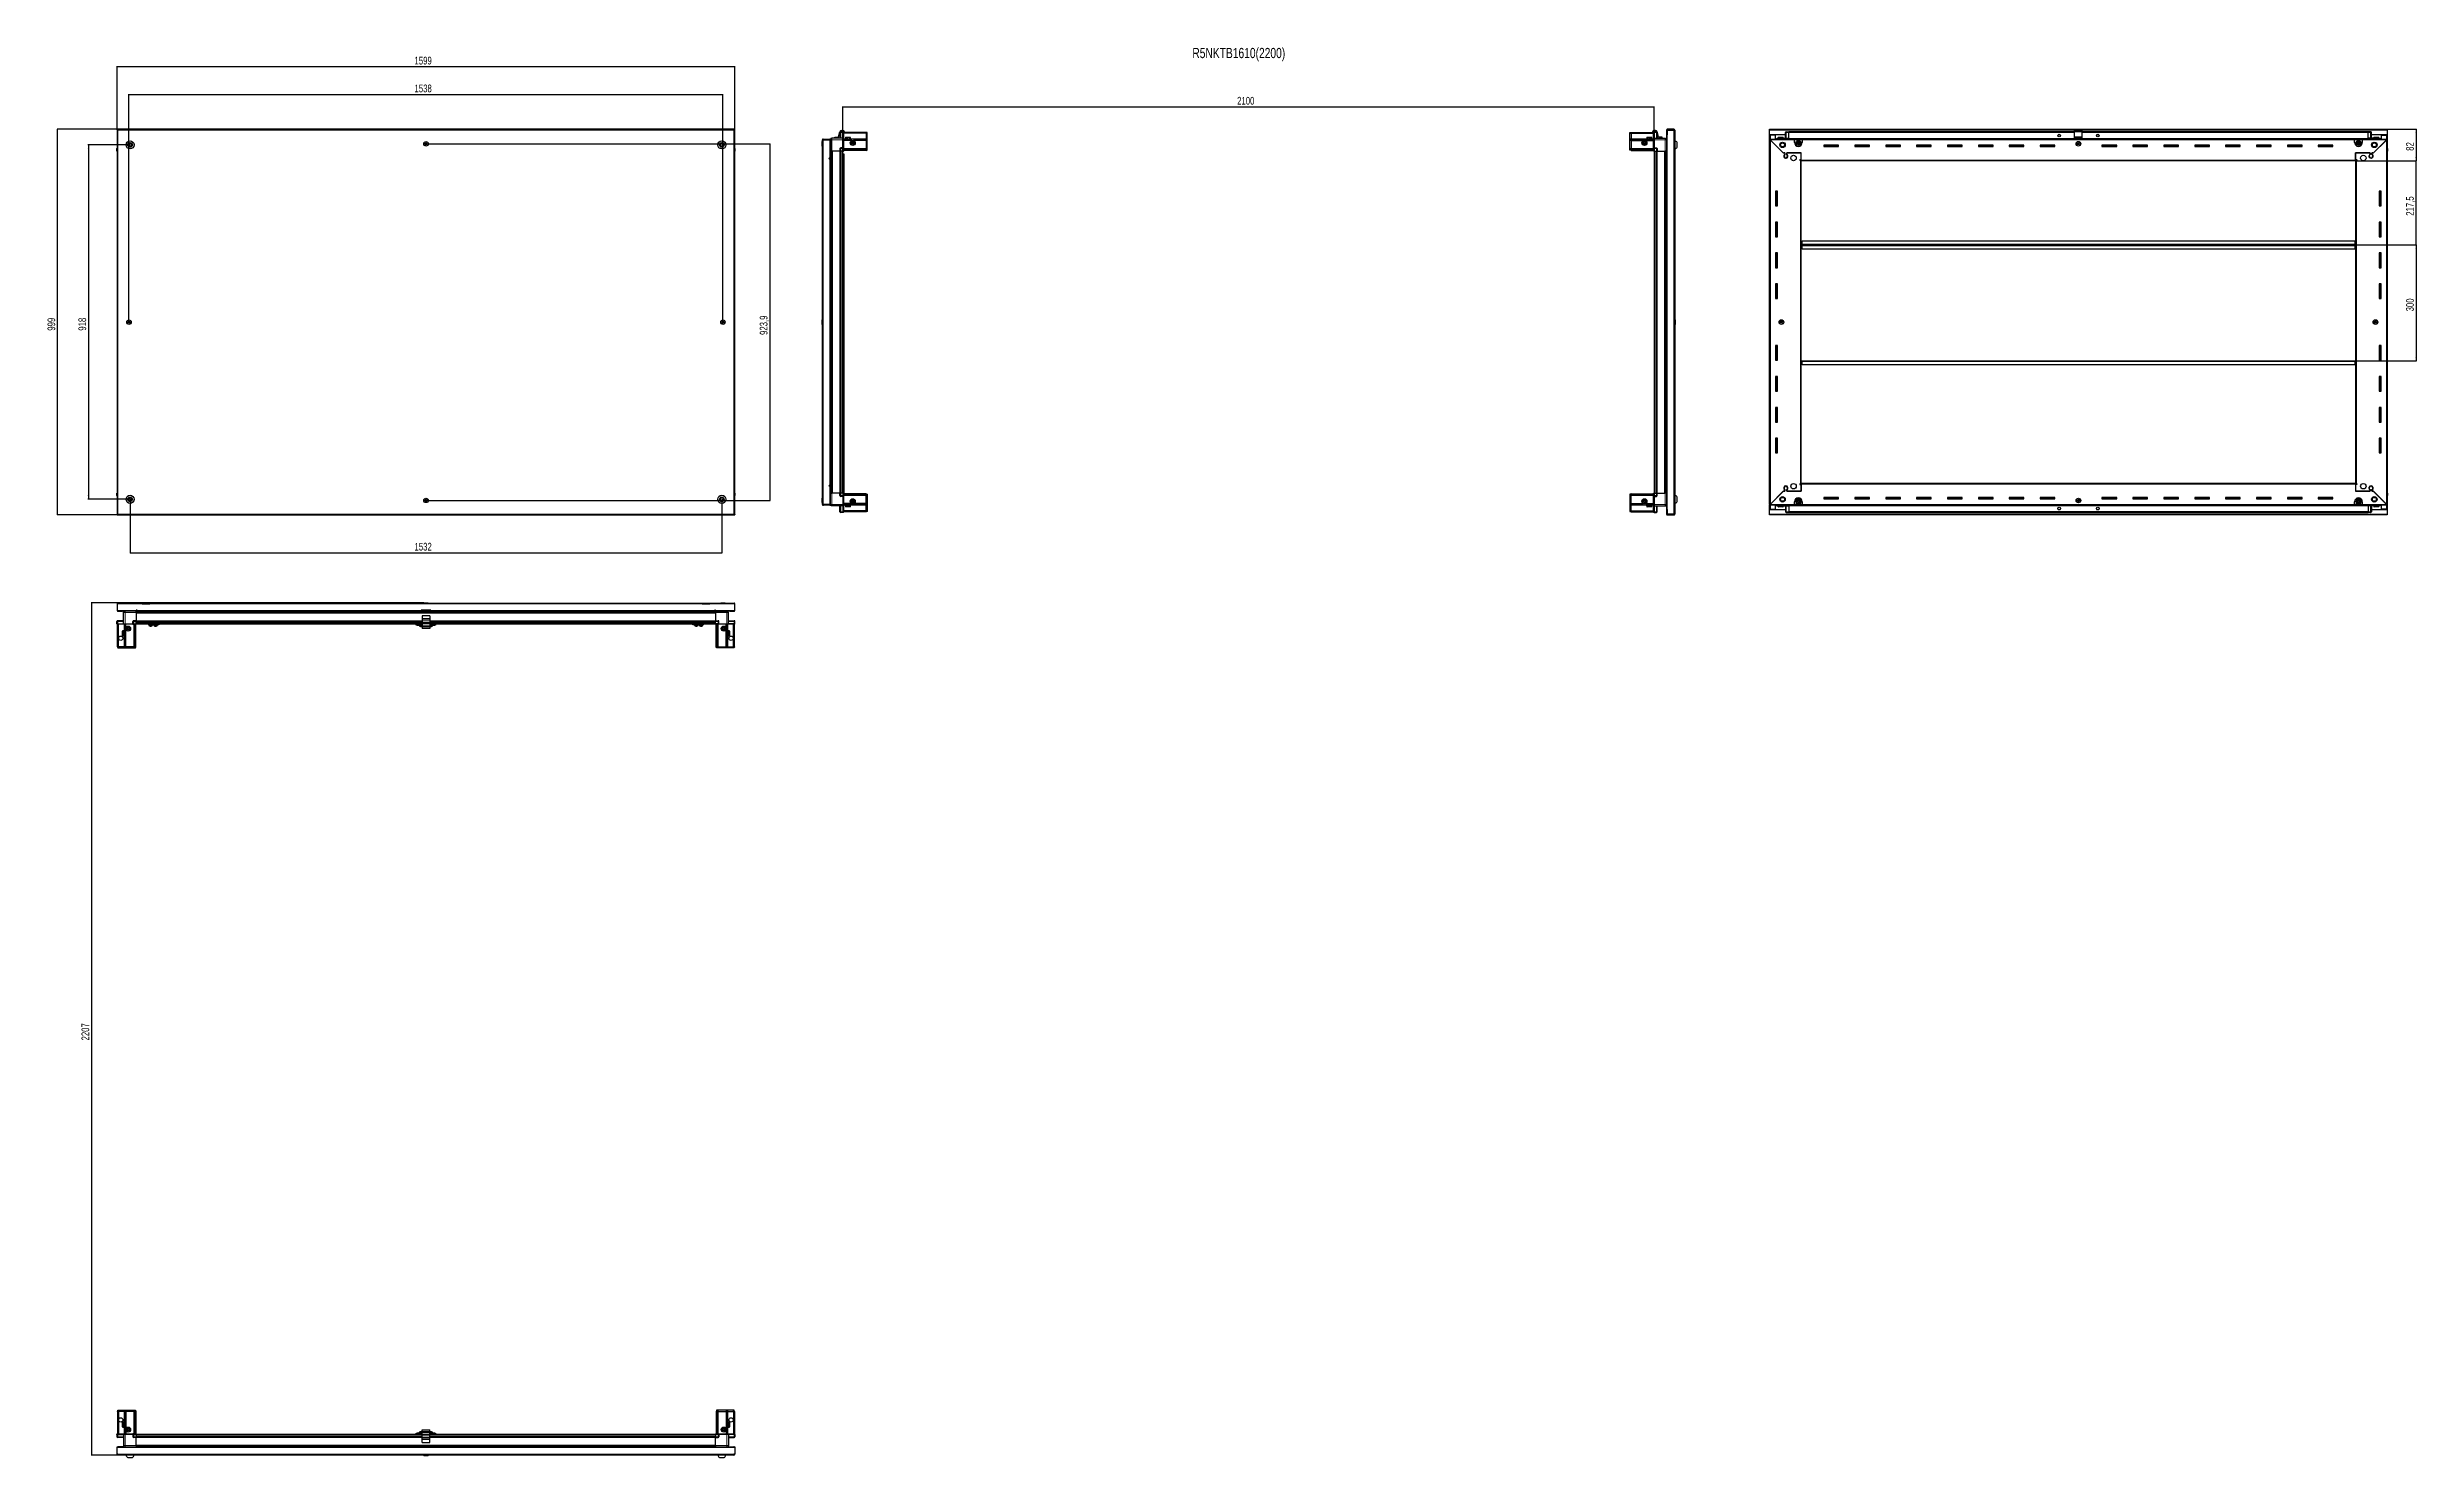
# Model space of a CAD drawing. Header units: millimetres. Extents: x 1132 to 7266, y -1494 to 2159.
import ezdxf

# ---------------------------------------------------------------- set-up
doc = ezdxf.new("R2010")
doc.units = ezdxf.units.MM
doc.layers.add('FORMAT', color=7, linetype='Continuous')
doc.styles.add('SLDTEXTSTYLE0', font='TXT', dxfattribs={"width": 0.75})
doc.dimstyles.new('SLDDIMSTYLE0', dxfattribs={"dimtxt": 20, "dimasz": 10, "dimexe": 0, "dimexo": 0.0625, "dimgap": 5, "dimtad": 2, "dimdec": 1, "dimrnd": 1e-09, "dimzin": 12, "dimdsep": 46, "dimtxsty": 'SLDTEXTSTYLE0', "dimsah": 1, "dimcen": 0.09, "dimadec": 0, "dimazin": 3, "dimtfac": 1, "dimtofl": 0, "dimtmove": 0, "dimatfit": 3, "dimfxl": 0, "dimfrac": 2, "dimtolj": 1, "dimtzin": 12, "dimarcsym": 0})

msp = doc.modelspace()

# ---------------------------------------------------------------- texts
at = {"layer": 'FORMAT', "insert": (4096.59, 2157.31), "char_height": 26.4583, "attachment_point": 1, "style": 'SLDTEXTSTYLE0'}
msp.add_mtext('R5NKTB1610(2200)', dxfattribs=at)

# ---------------------------------------------------------------- blocks, each defined once
blk = doc.blocks.new('_D')
at = {"layer": 'FORMAT'}
for p, q in [((1313, 1946.6), (1157.5, 1946.6)), ((1158.5, 947.6), (1158.5, 1946.6)), ((1313, 947.6), (1157.5, 947.6))]:
    blk.add_line(p, q, dxfattribs=at)
for points in [[(1158.5, 1946.6), (1156.9, 1936.6), (1160, 1936.6)], [(1158.5, 947.6), (1160, 957.6), (1156.9, 957.6)]]:
    blk.add_solid(points, dxfattribs=at)
at = {"layer": 'FORMAT', "insert": (1132.7, 1424.9), "char_height": 20, "attachment_point": 1, "rotation": 90, "style": 'SLDTEXTSTYLE0'}
blk.add_mtext('999', dxfattribs=at)
blk = doc.blocks.new('_D_1')
at = {"layer": 'FORMAT'}
for p, q in [((1313, 1946.6), (1313, 2109.6)), ((2912, 2108.6), (1313, 2108.6)), ((2912, 1946.6), (2912, 2109.6))]:
    blk.add_line(p, q, dxfattribs=at)
for points in [[(1313, 2108.6), (1323, 2107.1), (1323, 2110.1)], [(2912, 2108.6), (2902, 2110.1), (2902, 2107.1)]]:
    blk.add_solid(points, dxfattribs=at)
at = {"layer": 'FORMAT', "insert": (2082.9, 2134.4), "char_height": 20, "attachment_point": 1, "style": 'SLDTEXTSTYLE0'}
blk.add_mtext('1599', dxfattribs=at)
blk = doc.blocks.new('_D_2')
at = {"layer": 'FORMAT'}
for p, q in [((1346.5, 988.1), (1346.5, 848.6)), ((2878.5, 988.1), (2878.5, 848.6)), ((1346.5, 849.6), (2878.5, 849.6))]:
    blk.add_line(p, q, dxfattribs=at)
for points in [[(1346.5, 849.6), (1356.5, 848.1), (1356.5, 851.1)], [(2878.5, 849.6), (2868.5, 851.1), (2868.5, 848.1)]]:
    blk.add_solid(points, dxfattribs=at)
at = {"layer": 'FORMAT', "insert": (2082.9, 875.4), "char_height": 20, "attachment_point": 1, "style": 'SLDTEXTSTYLE0'}
blk.add_mtext('1532', dxfattribs=at)
blk = doc.blocks.new('_D_3')
at = {"layer": 'FORMAT'}
for p, q in [((1343.5, 1447.1), (1343.5, 2037.6)), ((1343.5, 2036.6), (2881.5, 2036.6)), ((2881.5, 1447.1), (2881.5, 2037.6))]:
    blk.add_line(p, q, dxfattribs=at)
for points in [[(1343.5, 2036.6), (1353.5, 2035.1), (1353.5, 2038.1)], [(2881.5, 2036.6), (2871.5, 2038.1), (2871.5, 2035.1)]]:
    blk.add_solid(points, dxfattribs=at)
at = {"layer": 'FORMAT', "insert": (2082.9, 2062.4), "char_height": 20, "attachment_point": 1, "style": 'SLDTEXTSTYLE0'}
blk.add_mtext('1538', dxfattribs=at)
blk = doc.blocks.new('_D_4')
at = {"layer": 'FORMAT'}
for p, q in [((2112.5, 1909.1), (3003.5, 1909.1)), ((3002.5, 1909.1), (3002.5, 985.3)), ((2112.5, 985.3), (3003.5, 985.3))]:
    blk.add_line(p, q, dxfattribs=at)
for points in [[(3002.5, 1909.1), (3001, 1899.1), (3004, 1899.1)], [(3002.5, 985.3), (3004, 995.3), (3001, 995.3)]]:
    blk.add_solid(points, dxfattribs=at)
at = {"layer": 'FORMAT', "insert": (2976.7, 1413.9), "char_height": 20, "attachment_point": 1, "rotation": 90, "style": 'SLDTEXTSTYLE0'}
blk.add_mtext('923,9', dxfattribs=at)
blk = doc.blocks.new('_D_5')
at = {"layer": 'FORMAT'}
for p, q in [((1346.5, 1906.1), (1237.5, 1906.1)), ((1238.5, 1906.1), (1238.5, 988.1)), ((1346.5, 988.1), (1237.5, 988.1))]:
    blk.add_line(p, q, dxfattribs=at)
for points in [[(1238.5, 1906.1), (1236.9, 1896.1), (1240, 1896.1)], [(1238.5, 988.1), (1240, 998.1), (1236.9, 998.1)]]:
    blk.add_solid(points, dxfattribs=at)
at = {"layer": 'FORMAT', "insert": (1212.7, 1424.9), "char_height": 20, "attachment_point": 1, "rotation": 90, "style": 'SLDTEXTSTYLE0'}
blk.add_mtext('918', dxfattribs=at)
blk = doc.blocks.new('_D_6')
at = {"layer": 'FORMAT'}
for p, q in [((3192.1, 1890.1), (3192.1, 2005.6)), ((3192.1, 2004.6), (5292.1, 2004.6)), ((5292.1, 1890.1), (5292.1, 2005.6))]:
    blk.add_line(p, q, dxfattribs=at)
for points in [[(3192.1, 2004.6), (3202.1, 2003.1), (3202.1, 2006.1)], [(5292.1, 2004.6), (5282.1, 2006.1), (5282.1, 2003.1)]]:
    blk.add_solid(points, dxfattribs=at)
at = {"layer": 'FORMAT', "insert": (4212.6, 2030.4), "char_height": 20, "attachment_point": 1, "style": 'SLDTEXTSTYLE0'}
blk.add_mtext('2100', dxfattribs=at)
blk = doc.blocks.new('_D_7')
at = {"layer": 'FORMAT'}
for p, q in [((7190.1, 1946.6), (7265.6, 1946.6)), ((7264.6, 1946.6), (7264.6, 1864.6)), ((7108.1, 1864.6), (7265.6, 1864.6))]:
    blk.add_line(p, q, dxfattribs=at)
for points in [[(7264.6, 1946.6), (7263, 1936.6), (7266.1, 1936.6)], [(7264.6, 1864.6), (7266.1, 1874.6), (7263, 1874.6)]]:
    blk.add_solid(points, dxfattribs=at)
at = {"layer": 'FORMAT', "insert": (7238.8, 1890.8), "char_height": 20, "attachment_point": 1, "rotation": 90, "style": 'SLDTEXTSTYLE0'}
blk.add_mtext('82', dxfattribs=at)
blk = doc.blocks.new('_D_8')
at = {"layer": 'FORMAT'}
for p, q in [((7108.1, 1864.6), (7265.6, 1864.6)), ((7264.6, 1647.1), (7264.6, 1864.6)), ((7107.1, 1647.1), (7265.6, 1647.1))]:
    blk.add_line(p, q, dxfattribs=at)
for points in [[(7264.6, 1864.6), (7263, 1854.6), (7266.1, 1854.6)], [(7264.6, 1647.1), (7266.1, 1657.1), (7263, 1657.1)]]:
    blk.add_solid(points, dxfattribs=at)
at = {"layer": 'FORMAT', "insert": (7238.8, 1722.6), "char_height": 20, "attachment_point": 1, "rotation": 90, "style": 'SLDTEXTSTYLE0'}
blk.add_mtext('217,5', dxfattribs=at)
blk = doc.blocks.new('_D_9')
at = {"layer": 'FORMAT'}
for p, q in [((7107.1, 1647.1), (7265.6, 1647.1)), ((7264.6, 1647.1), (7264.6, 1347.1)), ((7107.1, 1347.1), (7265.6, 1347.1))]:
    blk.add_line(p, q, dxfattribs=at)
for points in [[(7264.6, 1647.1), (7263, 1637.1), (7266.1, 1637.1)], [(7264.6, 1347.1), (7266.1, 1357.1), (7263, 1357.1)]]:
    blk.add_solid(points, dxfattribs=at)
at = {"layer": 'FORMAT', "insert": (7238.8, 1474.9), "char_height": 20, "attachment_point": 1, "rotation": 90, "style": 'SLDTEXTSTYLE0'}
blk.add_mtext('300', dxfattribs=at)
blk = doc.blocks.new('_D_10')
at = {"layer": 'FORMAT'}
for p, q in [((2106.7, 719.6), (1245.5, 719.6)), ((1246.5, 719.6), (1246.5, -1487.4)), ((1315.1, -1487.4), (1245.5, -1487.4))]:
    blk.add_line(p, q, dxfattribs=at)
for points in [[(1246.5, 719.6), (1244.9, 709.6), (1248, 709.6)], [(1246.5, -1487.4), (1248, -1477.4), (1244.9, -1477.4)]]:
    blk.add_solid(points, dxfattribs=at)
at = {"layer": 'FORMAT', "insert": (1220.7, -413.5), "char_height": 20, "attachment_point": 1, "rotation": 90, "style": 'SLDTEXTSTYLE0'}
blk.add_mtext('2207', dxfattribs=at)

# ---------------------------------------------------------------- dimensions: what is measured, and where the dimension line sits
at = {"layer": 'FORMAT'}
for base, p1, p2, picture, middle in [((1312.99, 2108.6), (2911.99, 1946.6), (1312.99, 1946.6), '_D_1', (2112.49, 2108.6)), ((2881.49, 2036.6), (1343.49, 1447.1), (2881.49, 1447.1), '_D_3', (2112.49, 2036.6))]:
    dim = msp.add_linear_dim(base=base, p1=p1, p2=p2, dimstyle='SLDDIMSTYLE0', dxfattribs=at)
    dim.commit()
    dim.dimension.update_dxf_attribs({"geometry": picture, "text_midpoint": middle, "dimtype": 160})
for base, p1, p2, angle, picture, middle in [((5292.11, 2004.6), (3192.11, 1890.1), (5292.11, 1890.1), 0, '_D_6', (4242.11, 2004.6)), ((1158.49, 1946.6), (1312.99, 947.6), (1312.99, 1946.6), 90, '_D', (1158.49, 1447.1)), ((1238.49, 988.1), (1346.49, 1906.1), (1346.49, 988.1), 90, '_D_5', (1238.49, 1447.1)), ((3002.48881076, 985.25434732), (2112.48845386, 1909.10434732), (2112.48845386, 985.25434732), 90, '_D_4', (3002.48881076, 1447.17934732)), ((7264.58, 1864.6), (7190.08, 1946.6), (7108.08, 1864.6), 90, '_D_7', (7264.58, 1905.6)), ((7264.58, 1864.6), (7107.08, 1647.1), (7108.08, 1864.6), 90, '_D_8', (7264.58, 1755.85)), ((7264.58, 1347.1), (7107.08, 1647.1), (7107.08, 1347.1), 90, '_D_9', (7264.58, 1497.1)), ((2878.49, 849.6), (1346.49, 988.1), (2878.49, 988.1), 0, '_D_2', (2112.49, 849.6)), ((1246.49, -1487.4), (2106.7, 719.6), (1315.09, -1487.4), 90, '_D_10', (1246.49, -383.9))]:
    dim = msp.add_linear_dim(base=base, p1=p1, p2=p2, angle=angle, dimstyle='SLDDIMSTYLE0', dxfattribs=at)
    dim.commit()
    dim.dimension.update_dxf_attribs({"geometry": picture, "text_midpoint": middle, "dimtype": 160})

# ---------------------------------------------------------------- linework, layer by layer
at = {"color": 7, "linetype": 'Continuous', "lineweight": 25}
for p, q in [((1312.99, 1945.1), (1312.99, 1946.6)), ((1315.09, 1946.6), (1312.99, 1946.6)), ((1312.99, 1945.1), (1315.09, 1945.1)), ((1312.99, 1945.1), (1312.99, 1944.5)), ((1312.99, 1944.5), (1312.99, 949.7)), ((1312.99, 1944.5), (1315.09, 1944.5)), ((1315.09, 1946.6), (1315.09, 1944.5)), ((2909.89, 1946.6), (1315.09, 1946.6)), ((2909.89, 1944.5), (2909.89, 1946.6)), ((2911.99, 1946.6), (2909.89, 1946.6)), ((2909.89, 1945.1), (2911.99, 1945.1)), ((2909.89, 1944.5), (2911.99, 1944.5)), ((2911.99, 1945.1), (2911.99, 1946.6)), ((2911.99, 1944.5), (2911.99, 1945.1)), ((2911.99, 949.7), (2911.99, 1944.5)), ((3138.76, 1914.74), (3138.46, 1914.74)), ((3138.46, 1903.17), (3138.46, 1914.74)), ((3138.46, 1903.17), (3138.76, 1903.17)), ((3140.26, 1919.25), (3138.76, 1919.25)), ((3138.76, 1918.75), (3138.76, 1919.25)), ((3138.76, 975.45), (3138.76, 1918.75)), ((3140.86, 1919.85), (3140.86, 1921.35)), ((3140.86, 1921.35), (3141.76, 1921.35)), ((3140.86, 1919.85), (3141.76, 1919.85)), ((3140.86, 1919.35), (3158.26, 1919.35)), ((3141.76, 1919.85), (3141.76, 1921.35)), ((3141.76, 1921.35), (3158.26, 1921.35)), ((3141.76, 1919.85), (3158.26, 1919.85)), ((3158.26, 1919.85), (3158.26, 1921.35)), ((3159.76, 1919.35), (3158.26, 1919.35)), ((3158.26, 1919.35), (3158.26, 1871.85)), ((3159.76, 1919.1), (3159.76, 1890.1)), ((3192.26, 1923.1), (3163.26, 1923.1)), ((3171.31, 1923.1), (3171.31, 1926.1)), ((3171.31, 1926.1), (3179.03, 1926.1)), ((3180.48, 1927.19), (3184.25, 1940.34)), ((3184.26, 1938.1), (3184.26, 1923.1)), ((3192.26, 1940.1), (3186.26, 1940.1)), ((3188.57, 1943.6), (3191.8, 1943.6)), ((3192.26, 1940.1), (3192.59, 1940.1)), ((3192.26, 1940.1), (3192.26, 1938.1)), ((3192.26, 1923.3), (3192.26, 1938.1)), ((3192.26, 1923.3), (3192.26, 1938.1)), ((3192.26, 1923.1), (3192.26, 1923.3)), ((3192.26, 1923.1), (3193.46, 1923.1)), ((3192.26, 1919.1), (3192.26, 1923.1)), ((3192.26, 1898.8), (3192.26, 1919.1)), ((3193.46, 1939.6), (3192.59, 1940.1)), ((3193.46, 1938.1), (3193.46, 1939.6)), ((3251.76, 1938.6), (3193.46, 1938.6)), ((3193.46, 1938.1), (3193.46, 1923.3)), ((3251.76, 1936.1), (3193.46, 1936.1)), ((3193.46, 1923.3), (3193.46, 1923.1)), ((3193.46, 1923.1), (3193.46, 1919.1)), ((3251.76, 1920.6), (3193.46, 1920.6)), ((3193.46, 1919.1), (3193.46, 1898.8)), ((3214.76, 1917.1), (3193.46, 1917.1)), ((3196.12, 1940.34), (3196.62, 1938.6)), ((3198.26, 1925), (3198.26, 1922.6)), ((3198.26, 1922.6), (3198.26, 1922.1)), ((3198.26, 1922.1), (3198.39, 1922.1)), ((3198.58, 1922.6), (3198.39, 1922.6)), ((3198.39, 1922.6), (3198.39, 1922.1)), ((3198.39, 1922.1), (3198.58, 1922.1)), ((3198.58, 1922.6), (3198.58, 1922.1)), ((3198.58, 1922.1), (3199.11, 1922.1)), ((3199.06, 1925.8), (3206.23, 1925.8)), ((3199.51, 1922.6), (3199.11, 1922.6)), ((3199.11, 1922.6), (3199.11, 1922.1)), ((3199.11, 1922.1), (3199.51, 1922.1)), ((3199.51, 1922.6), (3199.51, 1922.1)), ((3199.51, 1922.1), (3200.38, 1922.1)), ((3200.36, 1922.1), (3200.36, 1922)), ((3200.36, 1922), (3209.16, 1922)), ((3200.95, 1922.6), (3200.38, 1922.6)), ((3200.38, 1922.6), (3200.38, 1922.1)), ((3200.38, 1922.1), (3200.95, 1922.1)), ((3200.76, 1921.6), (3201.45, 1921.12)), ((3200.76, 1921.6), (3205.79, 1921.6)), ((3201.45, 1921.12), (3200.76, 1920.64)), ((3200.76, 1920.64), (3200.76, 1920.6)), ((3200.76, 1920.64), (3205.79, 1920.64)), ((3200.95, 1922.6), (3200.95, 1922.1)), ((3200.95, 1922.1), (3202.08, 1922.1)), ((3201.45, 1921.12), (3205.61, 1921.12)), ((3202.77, 1922.6), (3202.08, 1922.6)), ((3202.08, 1922.6), (3202.08, 1922.1)), ((3202.08, 1922.1), (3202.77, 1922.1)), ((3202.77, 1922.6), (3202.77, 1922.1)), ((3202.77, 1922.1), (3204.04, 1922.1)), ((3204.78, 1922.6), (3204.04, 1922.6)), ((3204.04, 1922.6), (3204.04, 1922.1)), ((3204.04, 1922.1), (3204.27, 1922.1)), ((3204.27, 1922.6), (3204.27, 1922.1)), ((3204.77, 1922.6), (3204.77, 1922.1)), ((3204.77, 1922.1), (3204.78, 1922.1)), ((3204.78, 1922.6), (3204.78, 1922.1)), ((3204.78, 1922.1), (3206.07, 1922.1)), ((3205.61, 1921.12), (3208.07, 1921.12)), ((3205.79, 1921.6), (3208.76, 1921.6)), ((3205.79, 1920.64), (3208.76, 1920.64)), ((3206.79, 1922.6), (3206.07, 1922.6)), ((3206.07, 1922.6), (3206.07, 1922.1)), ((3206.13, 1922.6), (3206.13, 1922.1)), ((3206.13, 1922.1), (3206.79, 1922.1)), ((3206.23, 1925.8), (3210.46, 1925.8)), ((3206.79, 1922.6), (3206.79, 1922.1)), ((3206.79, 1922.1), (3207.97, 1922.1)), ((3208.59, 1922.6), (3207.97, 1922.6)), ((3207.97, 1922.6), (3207.97, 1922.1)), ((3207.97, 1922.1), (3208.59, 1922.1)), ((3208.07, 1921.12), (3208.76, 1921.6)), ((3208.76, 1920.64), (3208.07, 1921.12)), ((3208.59, 1922.6), (3208.59, 1922.1)), ((3208.59, 1922.1), (3209.56, 1922.1)), ((3208.76, 1920.6), (3208.76, 1920.64)), ((3209.16, 1922), (3209.16, 1922.1)), ((3210.03, 1922.6), (3209.56, 1922.6)), ((3209.56, 1922.6), (3209.56, 1922.1)), ((3209.56, 1922.1), (3210.03, 1922.1)), ((3210.03, 1922.6), (3210.03, 1922.1)), ((3210.03, 1922.1), (3210.68, 1922.1)), ((3210.95, 1922.6), (3210.68, 1922.6)), ((3210.68, 1922.6), (3210.68, 1922.1)), ((3210.68, 1922.1), (3210.95, 1922.1)), ((3210.95, 1922.6), (3210.95, 1922.1)), ((3210.95, 1922.1), (3211.22, 1922.1)), ((3211.26, 1922.6), (3211.22, 1922.6)), ((3211.22, 1922.6), (3211.22, 1922.1)), ((3211.22, 1922.1), (3211.26, 1922.1)), ((3211.26, 1922.6), (3211.26, 1925)), ((3211.26, 1922.6), (3211.26, 1922.1)), ((3251.76, 1917.1), (3219.76, 1917.1)), ((3251.76, 1938.6), (3251.76, 1936.1)), ((3254.76, 1937.8), (3251.76, 1938.6)), ((3251.76, 1936.1), (3251.76, 1921.6)), ((3254.76, 1935.95), (3251.76, 1936.1)), ((3251.76, 1921.6), (3251.76, 1920.6)), ((3251.76, 1920.6), (3251.76, 1917.1)), ((3254.76, 1919.8), (3251.76, 1920.6)), ((3251.76, 1917.1), (3251.76, 1896.6)), ((3251.76, 1917.1), (3254.76, 1916.77)), ((3254.76, 1935.95), (3254.76, 1937.8)), ((3254.76, 1921.6), (3254.76, 1935.95)), ((3254.76, 1919.8), (3254.76, 1921.6)), ((3254.76, 1916.77), (3254.76, 1919.8)), ((3254.76, 1896.6), (3254.76, 1916.77)), ((5229.46, 1937.8), (5232.46, 1938.6)), ((5229.46, 1935.95), (5229.46, 1937.8)), ((5229.46, 1935.95), (5232.46, 1936.1)), ((5229.46, 1921.6), (5229.46, 1935.95)), ((5229.46, 1919.8), (5229.46, 1921.6)), ((5229.46, 1919.8), (5232.46, 1920.6)), ((5229.46, 1916.77), (5229.46, 1919.8)), ((5232.46, 1917.1), (5229.46, 1916.77)), ((5229.46, 1896.6), (5229.46, 1916.77)), ((5232.46, 1938.6), (5232.46, 1936.1)), ((5232.46, 1938.6), (5290.76, 1938.6)), ((5232.46, 1936.1), (5232.46, 1921.6)), ((5232.46, 1936.1), (5290.76, 1936.1)), ((5232.46, 1921.6), (5232.46, 1920.6)), ((5232.46, 1920.6), (5232.46, 1917.1)), ((5232.46, 1920.6), (5290.76, 1920.6)), ((5232.46, 1917.1), (5232.46, 1896.6)), ((5232.46, 1917.1), (5264.46, 1917.1)), ((5269.46, 1917.1), (5290.76, 1917.1)), ((5272.96, 1925), (5272.96, 1922.1)), ((5272.96, 1922.1), (5272.99, 1922.1)), ((5273.11, 1922.6), (5272.99, 1922.6)), ((5272.99, 1922.6), (5272.99, 1922.1)), ((5272.99, 1922.1), (5273.11, 1922.1)), ((5273.11, 1922.6), (5273.11, 1922.1)), ((5273.11, 1922.1), (5273.52, 1922.1)), ((5273.86, 1922.6), (5273.52, 1922.6)), ((5273.52, 1922.6), (5273.52, 1922.1)), ((5273.52, 1922.1), (5273.86, 1922.1)), ((5273.76, 1925.8), (5285.16, 1925.8)), ((5273.86, 1922.6), (5273.86, 1922.1)), ((5273.86, 1922.1), (5274.64, 1922.1)), ((5275.16, 1922.6), (5274.64, 1922.6)), ((5274.64, 1922.6), (5274.64, 1922.1)), ((5274.64, 1922.1), (5275.16, 1922.1)), ((5275.06, 1922.1), (5275.06, 1922)), ((5275.06, 1922), (5283.86, 1922)), ((5275.16, 1922.6), (5275.16, 1922.1)), ((5275.16, 1922.1), (5276.22, 1922.1)), ((5275.46, 1921.6), (5276.15, 1921.12)), ((5275.46, 1921.6), (5283.46, 1921.6)), ((5276.15, 1921.12), (5275.46, 1920.64)), ((5275.46, 1920.64), (5275.46, 1920.6)), ((5275.46, 1920.64), (5283.46, 1920.64)), ((5276.15, 1921.12), (5282.77, 1921.12)), ((5276.88, 1922.6), (5276.22, 1922.6)), ((5276.22, 1922.6), (5276.22, 1922.1)), ((5276.22, 1922.1), (5276.88, 1922.1)), ((5276.88, 1922.6), (5276.88, 1922.1)), ((5276.88, 1922.1), (5278.12, 1922.1)), ((5278.85, 1922.6), (5278.12, 1922.6)), ((5278.12, 1922.6), (5278.12, 1922.1)), ((5278.12, 1922.1), (5278.55, 1922.1)), ((5278.55, 1922.6), (5278.55, 1922.1)), ((5278.85, 1922.6), (5278.85, 1922.1)), ((5278.85, 1922.1), (5280.15, 1922.1)), ((5280.88, 1922.6), (5280.15, 1922.6)), ((5280.15, 1922.6), (5280.15, 1922.1)), ((5280.42, 1922.6), (5280.42, 1922.1)), ((5280.42, 1922.1), (5280.88, 1922.1)), ((5280.88, 1922.6), (5280.88, 1922.1)), ((5280.88, 1922.1), (5282.11, 1922.1)), ((5282.77, 1922.6), (5282.11, 1922.6)), ((5282.11, 1922.6), (5282.11, 1922.1)), ((5282.11, 1922.1), (5282.77, 1922.1)), ((5282.77, 1922.6), (5282.77, 1922.1)), ((5282.77, 1922.1), (5283.82, 1922.1)), ((5282.77, 1921.12), (5283.46, 1921.6)), ((5283.46, 1920.64), (5282.77, 1921.12)), ((5283.46, 1920.6), (5283.46, 1920.64)), ((5284.34, 1922.6), (5283.82, 1922.6)), ((5283.82, 1922.6), (5283.82, 1922.1)), ((5283.82, 1922.1), (5284.34, 1922.1)), ((5283.86, 1922), (5283.86, 1922.1)), ((5284.34, 1922.6), (5284.34, 1922.1)), ((5284.34, 1922.1), (5285.09, 1922.1)), ((5285.42, 1922.6), (5285.09, 1922.6)), ((5285.09, 1922.6), (5285.09, 1922.1)), ((5285.09, 1922.1), (5285.42, 1922.1)), ((5285.42, 1922.6), (5285.42, 1922.1)), ((5285.42, 1922.1), (5285.82, 1922.1)), ((5285.93, 1922.6), (5285.82, 1922.6)), ((5285.82, 1922.6), (5285.82, 1922.1)), ((5285.82, 1922.1), (5285.93, 1922.1)), ((5285.93, 1922.6), (5285.93, 1922.1)), ((5285.93, 1922.1), (5285.96, 1922.1)), ((5285.96, 1922.1), (5285.96, 1925)), ((5288.09, 1940.34), (5287.59, 1938.6)), ((5291.62, 1940.1), (5290.76, 1939.6)), ((5290.76, 1939.6), (5290.76, 1938.1)), ((5290.76, 1923.3), (5290.76, 1938.1)), ((5290.76, 1923.1), (5290.76, 1923.3)), ((5291.96, 1923.1), (5290.76, 1923.1)), ((5290.76, 1919.1), (5290.76, 1923.1)), ((5290.76, 1898.8), (5290.76, 1919.1)), ((5291.96, 1940.1), (5291.62, 1940.1)), ((5291.96, 1938.1), (5291.96, 1940.1)), ((5291.96, 1940.1), (5297.96, 1940.1)), ((5291.96, 1938.1), (5291.96, 1923.3)), ((5291.96, 1923.3), (5291.96, 1923.1)), ((5291.96, 1923.1), (5291.96, 1919.1)), ((5291.96, 1923.1), (5320.96, 1923.1)), ((5291.96, 1919.1), (5291.96, 1898.8)), ((5295.64, 1943.6), (5292.42, 1943.6)), ((5299.96, 1938.1), (5299.96, 1923.1)), ((5303.74, 1927.19), (5299.97, 1940.34)), ((5312.91, 1926.1), (5305.18, 1926.1)), ((5312.91, 1923.1), (5312.91, 1926.1)), ((5323.86, 1931.6), (5323.86, 962.6)), ((5323.86, 1931.6), (5325.96, 1931.6)), ((5323.96, 1944.5), (5323.96, 1932.1)), ((5323.96, 1932.1), (5325.46, 1932.1)), ((5325.46, 1944.5), (5325.46, 1932.1)), ((5325.96, 1931.6), (5325.96, 1944.5)), ((5325.96, 1944.5), (5343.36, 1944.5)), ((5343.36, 1946.6), (5326.06, 1946.6)), ((5343.36, 1945.1), (5326.06, 1945.1)), ((5343.36, 1945.1), (5343.36, 1946.6)), ((5343.36, 1944.5), (5345.46, 1944.5)), ((5345.46, 1944.5), (5345.46, 949.7)), ((5352.06, 1900.1), (5352.06, 1912.1)), ((5591.08, 1946.6), (7190.08, 1946.6)), ((5591.08, 1944.5), (5591.08, 1946.6)), ((5591.08, 1932.1), (5591.08, 1944.5)), ((5632.08, 1932.1), (5591.08, 1932.1)), ((5591.08, 1931.6), (5591.08, 1932.1)), ((5591.08, 1931.6), (5593.18, 1931.6)), ((5591.08, 1921.35), (5591.08, 1931.6)), ((5591.08, 1919.85), (5591.08, 1921.35)), ((5591.08, 1921.35), (5592.08, 1921.35)), ((5591.08, 1919.35), (5591.08, 1919.85)), ((5591.08, 1919.85), (5592.08, 1919.85)), ((5591.08, 974.85), (5591.08, 1919.35)), ((5592.58, 1919.35), (5591.08, 1919.35)), ((5592.08, 1919.85), (5592.08, 1921.35)), ((5592.08, 1921.35), (5655.58, 1921.35)), ((5592.58, 1931.6), (5592.58, 1932.1)), ((5592.68, 1919.25), (5626.58, 1885.35)), ((5606.08, 1931.6), (5593.18, 1931.6)), ((5627.28, 1884.65), (5593.18, 1918.75)), ((5606.08, 1921.35), (5606.08, 1931.6)), ((5611.58, 1923.1), (5640.58, 1923.1)), ((5613.08, 1925), (5613.08, 1923.1)), ((5613.88, 1925.8), (5625.28, 1925.8)), ((5626.08, 1923.1), (5626.08, 1925)), ((5632.08, 1923.1), (5632.08, 1938.1)), ((5632.75, 1939.6), (5632.75, 1939.6)), ((5634.08, 1940.1), (5640.58, 1940.1)), ((5634.08, 1940.1), (5640.58, 1940.1)), ((5640.58, 1940.1), (5640.57, 1940.1)), ((5640.58, 1940.1), (5640.58, 1940.1)), ((5640.58, 1940.1), (5640.58, 1938.1)), ((6380.58, 1939.95), (5640.58, 1939.95)), ((5640.58, 1923.1), (5640.58, 1938.1)), ((5640.58, 1923.1), (5640.58, 1922.6)), ((5640.58, 1921.95), (7140.58, 1921.95)), ((5655.58, 1919.25), (5655.58, 1921.35)), ((5655.58, 1921.35), (5675.58, 1921.35)), ((5655.58, 1919.85), (5675.58, 1919.85)), ((5655.58, 1912.35), (5655.58, 1919.25)), ((5675.58, 1921.35), (7105.58, 1921.35)), ((5675.58, 1921.35), (5675.58, 1919.25)), ((5675.58, 1919.25), (5675.58, 1912.35)), ((5769.58, 1905.1), (5731.58, 1905.1)), ((5731.58, 1905.1), (5731.58, 1901.6)), ((5769.58, 1902.35), (5731.58, 1902.35)), ((5731.58, 1901.6), (5769.58, 1901.6)), ((5769.58, 1901.6), (5769.58, 1905.1)), ((5849.58, 1905.1), (5811.58, 1905.1)), ((5811.58, 1905.1), (5811.58, 1901.6)), ((5849.58, 1902.35), (5811.58, 1902.35)), ((5811.58, 1901.6), (5849.58, 1901.6)), ((5849.58, 1901.6), (5849.58, 1905.1)), ((5929.58, 1905.1), (5891.58, 1905.1)), ((5891.58, 1905.1), (5891.58, 1901.6)), ((5929.58, 1902.35), (5891.58, 1902.35)), ((5891.58, 1901.6), (5929.58, 1901.6)), ((5929.58, 1901.6), (5929.58, 1905.1)), ((6009.58, 1905.1), (5971.58, 1905.1)), ((5971.58, 1905.1), (5971.58, 1901.6)), ((6009.58, 1902.35), (5971.58, 1902.35)), ((5971.58, 1901.6), (6009.58, 1901.6)), ((6009.58, 1901.6), (6009.58, 1905.1)), ((6089.58, 1905.1), (6051.58, 1905.1)), ((6051.58, 1905.1), (6051.58, 1901.6)), ((6089.58, 1902.35), (6051.58, 1902.35)), ((6051.58, 1901.6), (6089.58, 1901.6)), ((6089.58, 1901.6), (6089.58, 1905.1)), ((6169.58, 1905.1), (6131.58, 1905.1)), ((6131.58, 1905.1), (6131.58, 1901.6)), ((6169.58, 1902.35), (6131.58, 1902.35)), ((6131.58, 1901.6), (6169.58, 1901.6)), ((6169.58, 1901.6), (6169.58, 1905.1)), ((6249.58, 1905.1), (6211.58, 1905.1)), ((6211.58, 1905.1), (6211.58, 1901.6)), ((6249.58, 1902.35), (6211.58, 1902.35)), ((6211.58, 1901.6), (6249.58, 1901.6)), ((6249.58, 1901.6), (6249.58, 1905.1)), ((6329.58, 1905.1), (6291.58, 1905.1)), ((6291.58, 1905.1), (6291.58, 1901.6)), ((6329.58, 1902.35), (6291.58, 1902.35)), ((6291.58, 1901.6), (6329.58, 1901.6)), ((6329.58, 1901.6), (6329.58, 1905.1)), ((6343.45, 1932.1), (6337.7, 1932.1)), ((6380.58, 1943.6), (6400.58, 1943.6)), ((6380.58, 1940.34), (6380.58, 1943.6)), ((6380.58, 1927.19), (6380.58, 1940.34)), ((6380.58, 1926.1), (6380.58, 1927.19)), ((6380.58, 1926.1), (6400.58, 1926.1)), ((6380.58, 1922.6), (6380.58, 1926.1)), ((6380.58, 1922.6), (6400.58, 1922.6)), ((6384.58, 1922.6), (6384.58, 1921.95)), ((6387.08, 1921.95), (6387.08, 1922.6)), ((6394.08, 1921.95), (6394.08, 1922.6)), ((6396.58, 1921.95), (6396.58, 1922.6)), ((6400.58, 1940.34), (6400.58, 1943.6)), ((6400.58, 1927.19), (6400.58, 1940.34)), ((7140.58, 1939.95), (6400.58, 1939.95)), ((6400.58, 1926.1), (6400.58, 1927.19)), ((6400.58, 1922.6), (6400.58, 1926.1)), ((6443.45, 1932.1), (6437.7, 1932.1)), ((6489.58, 1905.1), (6451.58, 1905.1)), ((6451.58, 1905.1), (6451.58, 1901.6)), ((6489.58, 1902.35), (6451.58, 1902.35)), ((6451.58, 1901.6), (6489.58, 1901.6)), ((6489.58, 1901.6), (6489.58, 1905.1)), ((6569.58, 1905.1), (6531.58, 1905.1)), ((6531.58, 1905.1), (6531.58, 1901.6)), ((6569.58, 1902.35), (6531.58, 1902.35)), ((6531.58, 1901.6), (6569.58, 1901.6)), ((6569.58, 1901.6), (6569.58, 1905.1)), ((6649.58, 1905.1), (6611.58, 1905.1)), ((6611.58, 1905.1), (6611.58, 1901.6)), ((6649.58, 1902.35), (6611.58, 1902.35)), ((6611.58, 1901.6), (6649.58, 1901.6)), ((6649.58, 1901.6), (6649.58, 1905.1)), ((6729.58, 1905.1), (6691.58, 1905.1)), ((6691.58, 1905.1), (6691.58, 1901.6)), ((6729.58, 1902.35), (6691.58, 1902.35)), ((6691.58, 1901.6), (6729.58, 1901.6)), ((6729.58, 1901.6), (6729.58, 1905.1)), ((6809.58, 1905.1), (6771.58, 1905.1)), ((6771.58, 1905.1), (6771.58, 1901.6)), ((6809.58, 1902.35), (6771.58, 1902.35)), ((6771.58, 1901.6), (6809.58, 1901.6)), ((6809.58, 1901.6), (6809.58, 1905.1)), ((6889.58, 1905.1), (6851.58, 1905.1)), ((6851.58, 1905.1), (6851.58, 1901.6)), ((6889.58, 1902.35), (6851.58, 1902.35)), ((6851.58, 1901.6), (6889.58, 1901.6)), ((6889.58, 1901.6), (6889.58, 1905.1)), ((6969.58, 1905.1), (6931.58, 1905.1)), ((6931.58, 1905.1), (6931.58, 1901.6)), ((6969.58, 1902.35), (6931.58, 1902.35)), ((6931.58, 1901.6), (6969.58, 1901.6)), ((6969.58, 1901.6), (6969.58, 1905.1)), ((7049.58, 1905.1), (7011.58, 1905.1)), ((7011.58, 1905.1), (7011.58, 1901.6)), ((7049.58, 1902.35), (7011.58, 1902.35)), ((7011.58, 1901.6), (7049.58, 1901.6)), ((7049.58, 1901.6), (7049.58, 1905.1)), ((7105.58, 1919.25), (7105.58, 1921.35)), ((7105.58, 1921.35), (7125.58, 1921.35)), ((7105.58, 1919.85), (7125.58, 1919.85)), ((7105.58, 1912.35), (7105.58, 1919.25)), ((7125.58, 1921.35), (7189.08, 1921.35)), ((7125.58, 1921.35), (7125.58, 1919.25)), ((7125.58, 1919.25), (7125.58, 1912.35)), ((7140.58, 1940.1), (7140.58, 1940.1)), ((7147.08, 1940.1), (7140.58, 1940.1)), ((7147.08, 1940.1), (7140.58, 1940.1)), ((7140.58, 1940.1), (7140.58, 1938.1)), ((7140.58, 1923.1), (7140.58, 1938.1)), ((7140.58, 1923.1), (7140.58, 1922.6)), ((7169.58, 1923.1), (7140.58, 1923.1)), ((7149.08, 1938.1), (7149.08, 1938.1)), ((7149.08, 1923.1), (7149.08, 1938.1)), ((7190.08, 1932.1), (7149.08, 1932.1)), ((7187.98, 1918.75), (7153.88, 1884.65)), ((7154.58, 1885.35), (7188.48, 1919.25)), ((7155.08, 1925), (7155.08, 1923.1)), ((7155.88, 1925.8), (7167.28, 1925.8)), ((7168.08, 1923.1), (7168.08, 1925)), ((7175.08, 1921.35), (7175.08, 1931.6)), ((7175.08, 1931.6), (7187.98, 1931.6)), ((7187.98, 1931.6), (7190.08, 1931.6)), ((7188.58, 1931.6), (7188.58, 1932.1)), ((7188.58, 1919.35), (7190.08, 1919.35)), ((7189.08, 1919.85), (7189.08, 1921.35)), ((7189.08, 1921.35), (7190.08, 1921.35)), ((7189.08, 1919.85), (7190.08, 1919.85)), ((7190.08, 1946.6), (7190.08, 1944.5)), ((7190.08, 1944.5), (7190.08, 1932.1)), ((7190.08, 1931.6), (7190.08, 1932.1)), ((7190.08, 1931.6), (7190.08, 1921.35)), ((7190.08, 1919.85), (7190.08, 1921.35)), ((7190.08, 1919.85), (7190.08, 1919.35)), ((7190.08, 1919.35), (7190.08, 974.85)), ((1312.49, 1896.6), (1312.49, 1890.1)), ((1312.49, 1890.1), (1312.49, 1896.6)), ((1312.49, 1890.1), (1312.49, 1890.1)), ((1312.99, 1890.1), (1312.49, 1890.1)), ((1312.64, 1890.1), (1312.64, 1004.1)), ((2911.99, 1897.93), (2911.99, 1897.93)), ((2911.99, 1890.1), (2912.49, 1890.1)), ((2912.34, 1004.1), (2912.34, 1890.1)), ((2912.49, 1896.6), (2912.49, 1890.1)), ((2912.49, 1890.1), (2912.49, 1896.6)), ((2912.49, 1890.1), (2912.49, 1890.1)), ((2912.49, 1890.1), (2912.49, 1890.1)), ((3158.26, 1871.85), (3156.91, 1871.85)), ((3156.91, 1869.85), (3157.66, 1869.85)), ((3157.66, 1869.85), (3159.76, 1869.85)), ((3158.26, 1892.85), (3159.76, 1892.85)), ((3159.76, 1890.1), (3158.26, 1890.1)), ((3159.76, 1869.85), (3159.76, 1024.35)), ((3160.41, 1004.1), (3160.41, 1890.1)), ((3162.2, 1890.1), (3162.2, 1004.1)), ((3162.23, 1890.1), (3162.23, 1004.1)), ((3184.26, 1890.1), (3163.26, 1890.1)), ((3184.26, 1896.6), (3184.26, 1890.1)), ((3184.26, 1890.1), (3186.26, 1890.1)), ((3184.91, 1004.1), (3184.91, 1890.1)), ((3192.26, 1898.6), (3186.26, 1898.6)), ((3192.26, 1890.1), (3186.26, 1890.1)), ((3192.11, 1004.1), (3192.11, 1890.1)), ((3192.11, 1883.1), (3194.61, 1883.1)), ((3192.26, 1898.6), (3192.26, 1898.8)), ((3192.26, 1898.6), (3192.26, 1896.6)), ((3192.26, 1898.6), (3193.46, 1898.6)), ((3192.26, 1890.1), (3192.26, 1896.6)), ((3192.26, 1890.1), (3192.26, 1896.6)), ((3192.26, 1890.1), (3192.59, 1890.1)), ((3192.26, 1890.1), (3192.26, 1890.1)), ((3192.59, 1890.1), (3192.59, 1896.6)), ((3193.46, 1890.1), (3192.59, 1890.1)), ((3192.59, 1890.1), (3192.59, 1890.1)), ((3193.46, 1898.8), (3193.46, 1898.6)), ((3193.46, 1897.93), (3193.46, 1898.6)), ((3193.46, 1897.93), (3193.46, 1890.1)), ((3251.76, 1895.6), (3193.46, 1895.6)), ((3251.76, 1894.6), (3193.46, 1894.6)), ((3251.76, 1893.1), (3193.46, 1893.1)), ((3251.76, 1891.6), (3193.46, 1891.6)), ((3194.61, 1883.1), (3194.61, 1009.6)), ((3251.76, 1896.6), (3251.76, 1895.6)), ((3251.76, 1895.6), (3251.76, 1894.6)), ((3251.76, 1895.6), (3254.76, 1894.8)), ((3251.76, 1894.6), (3251.76, 1893.1)), ((3251.76, 1894.6), (3254.76, 1894.06)), ((3251.76, 1893.1), (3254.76, 1893.56)), ((3251.76, 1893.1), (3251.76, 1891.6)), ((3251.76, 1891.6), (3254.76, 1892.41)), ((3254.76, 1894.8), (3254.76, 1896.6)), ((3254.76, 1894.06), (3254.76, 1894.8)), ((3254.76, 1893.56), (3254.76, 1894.06)), ((3254.76, 1892.41), (3254.76, 1893.56)), ((5229.46, 1894.8), (5229.46, 1896.6)), ((5232.46, 1895.6), (5229.46, 1894.8)), ((5229.46, 1894.06), (5229.46, 1894.8)), ((5232.46, 1894.6), (5229.46, 1894.06)), ((5229.46, 1893.56), (5229.46, 1894.06)), ((5232.46, 1893.1), (5229.46, 1893.56)), ((5229.46, 1892.41), (5229.46, 1893.56)), ((5232.46, 1891.6), (5229.46, 1892.41)), ((5232.46, 1896.6), (5232.46, 1895.6)), ((5232.46, 1895.6), (5232.46, 1894.6)), ((5232.46, 1895.6), (5290.76, 1895.6)), ((5232.46, 1894.6), (5232.46, 1893.1)), ((5232.46, 1894.6), (5290.76, 1894.6)), ((5232.46, 1893.1), (5232.46, 1891.6)), ((5232.46, 1893.1), (5290.76, 1893.1)), ((5232.46, 1891.6), (5290.76, 1891.6)), ((5290.76, 1898.6), (5290.76, 1898.8)), ((5291.96, 1898.6), (5290.76, 1898.6)), ((5290.76, 1898.6), (5290.76, 1897.93)), ((5290.76, 1890.1), (5290.76, 1897.93)), ((5291.62, 1890.1), (5290.76, 1890.1)), ((5291.62, 1896.6), (5291.62, 1890.1)), ((5291.96, 1890.1), (5291.62, 1890.1)), ((5291.96, 1898.8), (5291.96, 1898.6)), ((5291.96, 1896.6), (5291.96, 1898.6)), ((5291.96, 1898.6), (5297.96, 1898.6)), ((5291.96, 1896.6), (5291.96, 1898.6)), ((5291.96, 1896.6), (5291.96, 1890.1)), ((5291.96, 1890.1), (5297.96, 1890.1)), ((5292.11, 1890.1), (5292.11, 1004.1)), ((5299.96, 1890.1), (5297.96, 1890.1)), ((5299.31, 1890.1), (5299.31, 1004.1)), ((5299.96, 1896.6), (5299.96, 1890.1)), ((5299.96, 1890.1), (5320.96, 1890.1)), ((5321.98, 1004.1), (5321.98, 1890.1)), ((5322.02, 1004.1), (5322.02, 1890.1)), ((5323.81, 1890.1), (5323.81, 1004.1)), ((5590.57, 1896.6), (5590.57, 1890.1)), ((5590.57, 1890.1), (5590.58, 1890.1)), ((5590.58, 1890.1), (5590.58, 1896.6)), ((5591.08, 1890.1), (5590.58, 1890.1)), ((5590.73, 1890.1), (5590.73, 1004.1)), ((5626.58, 1885.35), (5630.78, 1885.35)), ((5627.98, 1885.35), (5627.28, 1884.65)), ((5630.08, 1885.35), (5627.98, 1885.35)), ((5630.08, 1885.35), (5630.08, 1881.46)), ((5630.78, 1885.35), (5630.78, 1881.07)), ((5631.08, 1872.49), (5631.08, 1871.73)), ((5635.38, 1885.35), (5673.08, 1885.35)), ((5635.38, 1881.07), (5635.38, 1885.35)), ((5636.08, 1881.46), (5636.08, 1885.35)), ((5673.08, 1885.35), (5636.08, 1885.35)), ((5670.23, 1868.1), (5673.08, 1868.1)), ((5670.98, 1866.1), (5670.23, 1866.1)), ((5670.98, 1866.1), (5673.08, 1866.1)), ((5673.08, 1867.1), (5671.08, 1867.1)), ((5671.08, 1867.1), (5671.08, 1866.1)), ((5673.08, 1866.7), (5673.08, 1885.35)), ((5673.08, 1868.1), (5673.08, 1885.35)), ((5673.08, 1864.6), (5673.08, 1866.7)), ((7108.08, 1864.6), (5673.08, 1864.6)), ((5673.08, 1029.6), (5673.08, 1864.6)), ((7108.08, 1885.35), (7145.78, 1885.35)), ((7108.08, 1866.7), (7108.08, 1885.35)), ((7108.08, 1885.35), (7108.08, 1868.1)), ((7145.08, 1885.35), (7108.08, 1885.35)), ((7108.08, 1868.1), (7110.93, 1868.1)), ((7110.08, 1867.1), (7108.08, 1867.1)), ((7108.08, 1866.7), (7108.08, 1864.6)), ((7108.08, 1866.1), (7110.18, 1866.1)), ((7108.08, 1864.6), (7108.08, 1029.6)), ((7110.08, 1866.1), (7110.08, 1867.1)), ((7110.93, 1866.1), (7110.18, 1866.1)), ((7145.08, 1885.35), (7145.08, 1881.46)), ((7145.78, 1885.35), (7145.78, 1881.07)), ((7150.08, 1872.49), (7150.08, 1871.73)), ((7150.38, 1885.35), (7154.58, 1885.35)), ((7150.38, 1881.07), (7150.38, 1885.35)), ((7153.18, 1885.35), (7151.08, 1885.35)), ((7151.08, 1881.46), (7151.08, 1885.35)), ((7153.88, 1884.65), (7153.18, 1885.35)), ((7190.08, 1897.93), (7190.08, 1897.93)), ((7190.08, 1890.1), (7190.58, 1890.1)), ((7190.43, 1004.1), (7190.43, 1890.1)), ((7190.58, 1896.6), (7190.58, 1890.1)), ((7190.58, 1890.1), (7190.58, 1896.6)), ((7190.58, 1890.1), (7190.58, 1890.1)), ((7190.58, 1890.1), (7190.58, 1890.1)), ((5611.58, 1786.1), (5606.58, 1786.1)), ((5606.58, 1786.1), (5606.58, 1748.1)), ((5608.73, 1748.1), (5608.73, 1786.1)), ((5610.52, 1748.1), (5610.52, 1786.1)), ((5610.55, 1748.1), (5610.55, 1786.1)), ((5611.58, 1748.1), (5611.58, 1786.1)), ((7169.58, 1786.1), (7169.58, 1748.1)), ((7174.58, 1786.1), (7169.58, 1786.1)), ((7170.6, 1786.1), (7170.6, 1748.1)), ((7170.63, 1786.1), (7170.63, 1748.1)), ((7172.43, 1786.1), (7172.43, 1748.1)), ((7174.58, 1748.1), (7174.58, 1786.1)), ((5606.58, 1748.1), (5611.58, 1748.1)), ((7169.58, 1748.1), (7174.58, 1748.1)), ((5611.58, 1706.1), (5606.58, 1706.1)), ((5606.58, 1706.1), (5606.58, 1668.1)), ((5606.58, 1668.1), (5611.58, 1668.1)), ((5608.73, 1668.1), (5608.73, 1706.1)), ((5610.52, 1668.1), (5610.52, 1706.1)), ((5610.55, 1668.1), (5610.55, 1706.1)), ((5611.58, 1668.1), (5611.58, 1706.1)), ((5675.08, 1657.1), (5674.08, 1656.1)), ((5674.08, 1656.1), (5674.08, 1649.2)), ((7106.08, 1657.1), (5675.08, 1657.1)), ((7107.08, 1656.1), (7106.08, 1657.1)), ((7107.08, 1649.2), (7107.08, 1656.1)), ((7169.58, 1706.1), (7169.58, 1668.1)), ((7174.58, 1706.1), (7169.58, 1706.1)), ((7169.58, 1668.1), (7174.58, 1668.1)), ((7170.6, 1706.1), (7170.6, 1668.1)), ((7170.63, 1706.1), (7170.63, 1668.1)), ((7172.43, 1706.1), (7172.43, 1668.1)), ((7174.58, 1668.1), (7174.58, 1706.1)), ((5611.58, 1626.1), (5606.58, 1626.1)), ((5606.58, 1626.1), (5606.58, 1588.1)), ((5608.73, 1588.1), (5608.73, 1626.1)), ((5610.52, 1588.1), (5610.52, 1626.1)), ((5610.55, 1588.1), (5610.55, 1626.1)), ((5611.58, 1588.1), (5611.58, 1626.1)), ((5673.83, 1647.1), (5673.08, 1647.1)), ((5674.08, 1649.95), (5673.83, 1649.95)), ((5673.83, 1649.95), (5673.83, 1647.1)), ((5673.83, 1647.1), (5673.83, 1644.25)), ((5673.83, 1644.25), (5674.08, 1644.25)), ((5674.08, 1647.1), (5674.08, 1649.2)), ((5674.08, 1645), (5674.08, 1647.1)), ((7107.08, 1647.1), (5674.08, 1647.1)), ((5674.08, 1645), (5674.08, 1638.1)), ((5674.08, 1638.1), (5675.08, 1637.1)), ((5675.08, 1637.1), (7106.08, 1637.1)), ((7106.08, 1637.1), (7107.08, 1638.1)), ((7107.33, 1649.95), (7107.08, 1649.95)), ((7107.08, 1649.2), (7107.08, 1647.1)), ((7107.08, 1647.1), (7107.08, 1645)), ((7107.08, 1638.1), (7107.08, 1645)), ((7107.08, 1644.25), (7107.33, 1644.25)), ((7107.33, 1647.1), (7107.33, 1649.95)), ((7107.33, 1644.25), (7107.33, 1647.1)), ((7108.08, 1647.1), (7107.33, 1647.1)), ((7169.58, 1626.1), (7169.58, 1588.1)), ((7174.58, 1626.1), (7169.58, 1626.1)), ((7170.6, 1626.1), (7170.6, 1588.1)), ((7170.63, 1626.1), (7170.63, 1588.1)), ((7172.43, 1626.1), (7172.43, 1588.1)), ((7174.58, 1588.1), (7174.58, 1626.1)), ((5606.58, 1588.1), (5611.58, 1588.1)), ((5611.58, 1546.1), (5606.58, 1546.1)), ((5606.58, 1546.1), (5606.58, 1508.1)), ((5608.73, 1508.1), (5608.73, 1546.1)), ((5610.52, 1508.1), (5610.52, 1546.1)), ((5610.55, 1508.1), (5610.55, 1546.1)), ((5611.58, 1508.1), (5611.58, 1546.1)), ((7169.58, 1588.1), (7174.58, 1588.1)), ((7169.58, 1546.1), (7169.58, 1508.1)), ((7174.58, 1546.1), (7169.58, 1546.1)), ((7170.6, 1546.1), (7170.6, 1508.1)), ((7170.63, 1546.1), (7170.63, 1508.1)), ((7172.43, 1546.1), (7172.43, 1508.1)), ((7174.58, 1508.1), (7174.58, 1546.1)), ((5606.58, 1508.1), (5611.58, 1508.1)), ((7169.58, 1508.1), (7174.58, 1508.1)), ((3138.76, 1452.89), (3138.46, 1452.89)), ((3138.46, 1441.32), (3138.46, 1452.89)), ((3138.46, 1441.32), (3138.76, 1441.32)), ((3160.26, 1456.6), (3160.26, 1437.6)), ((5346.44, 1452.89), (5345.46, 1451.9)), ((5345.46, 1442.3), (5346.44, 1441.32)), ((5346.96, 1452.89), (5346.44, 1452.89)), ((5346.44, 1452.89), (5346.44, 1441.32)), ((5346.44, 1441.32), (5346.96, 1441.32)), ((5346.96, 1452.89), (5346.96, 1441.32)), ((5611.58, 1386.1), (5606.58, 1386.1)), ((5606.58, 1386.1), (5606.58, 1348.1)), ((5608.73, 1348.1), (5608.73, 1386.1)), ((5610.52, 1348.1), (5610.52, 1386.1)), ((5610.55, 1348.1), (5610.55, 1386.1)), ((5611.58, 1348.1), (5611.58, 1386.1)), ((7169.58, 1386.1), (7169.58, 1348.1)), ((7174.58, 1386.1), (7169.58, 1386.1)), ((7170.6, 1386.1), (7170.6, 1348.1)), ((7170.63, 1386.1), (7170.63, 1348.1)), ((7172.43, 1386.1), (7172.43, 1348.1)), ((7174.58, 1348.1), (7174.58, 1386.1)), ((5606.58, 1348.1), (5611.58, 1348.1)), ((5611.58, 1306.1), (5606.58, 1306.1)), ((5606.58, 1306.1), (5606.58, 1268.1)), ((5608.73, 1268.1), (5608.73, 1306.1)), ((5610.52, 1268.1), (5610.52, 1306.1)), ((5610.55, 1268.1), (5610.55, 1306.1)), ((5611.58, 1268.1), (5611.58, 1306.1)), ((5673.08, 1347.1), (5673.83, 1347.1)), ((5673.83, 1347.1), (5673.83, 1344.25)), ((5673.83, 1344.25), (5674.08, 1344.25)), ((5674.08, 1345), (5674.08, 1347.1)), ((5674.08, 1347.1), (7107.08, 1347.1)), ((5674.08, 1345), (5674.08, 1338.1)), ((5674.08, 1338.1), (5675.08, 1337.1)), ((5675.08, 1337.1), (7106.08, 1337.1)), ((7106.08, 1337.1), (7107.08, 1338.1)), ((7107.08, 1347.1), (7107.08, 1345)), ((7107.08, 1338.1), (7107.08, 1345)), ((7107.08, 1344.25), (7107.33, 1344.25)), ((7107.33, 1344.25), (7107.33, 1347.1)), ((7107.33, 1347.1), (7108.08, 1347.1)), ((7169.58, 1348.1), (7174.58, 1348.1)), ((7169.58, 1306.1), (7169.58, 1268.1)), ((7174.58, 1306.1), (7169.58, 1306.1)), ((7170.6, 1306.1), (7170.6, 1268.1)), ((7170.63, 1306.1), (7170.63, 1268.1)), ((7172.43, 1306.1), (7172.43, 1268.1)), ((7174.58, 1268.1), (7174.58, 1306.1)), ((5606.58, 1268.1), (5611.58, 1268.1)), ((7169.58, 1268.1), (7174.58, 1268.1)), ((5611.58, 1226.1), (5606.58, 1226.1)), ((5606.58, 1226.1), (5606.58, 1188.1)), ((5606.58, 1188.1), (5611.58, 1188.1)), ((5608.73, 1188.1), (5608.73, 1226.1)), ((5610.52, 1188.1), (5610.52, 1226.1)), ((5610.55, 1188.1), (5610.55, 1226.1)), ((5611.58, 1188.1), (5611.58, 1226.1)), ((7169.58, 1226.1), (7169.58, 1188.1)), ((7174.58, 1226.1), (7169.58, 1226.1)), ((7169.58, 1188.1), (7174.58, 1188.1)), ((7170.6, 1226.1), (7170.6, 1188.1)), ((7170.63, 1226.1), (7170.63, 1188.1)), ((7172.43, 1226.1), (7172.43, 1188.1)), ((7174.58, 1188.1), (7174.58, 1226.1)), ((5611.58, 1146.1), (5606.58, 1146.1)), ((5606.58, 1146.1), (5606.58, 1108.1)), ((5606.58, 1108.1), (5611.58, 1108.1)), ((5608.73, 1108.1), (5608.73, 1146.1)), ((5610.52, 1108.1), (5610.52, 1146.1)), ((5610.55, 1108.1), (5610.55, 1146.1)), ((5611.58, 1108.1), (5611.58, 1146.1)), ((7169.58, 1146.1), (7169.58, 1108.1)), ((7174.58, 1146.1), (7169.58, 1146.1)), ((7169.58, 1108.1), (7174.58, 1108.1)), ((7170.6, 1146.1), (7170.6, 1108.1)), ((7170.63, 1146.1), (7170.63, 1108.1)), ((7172.43, 1146.1), (7172.43, 1108.1)), ((7174.58, 1108.1), (7174.58, 1146.1)), ((1312.49, 997.6), (1312.49, 1004.1)), ((1312.49, 1004.1), (1312.49, 1004.1)), ((1312.49, 1004.1), (1312.49, 1004.1)), ((1312.49, 1004.1), (1312.49, 997.6)), ((1312.99, 1004.1), (1312.49, 1004.1)), ((1312.99, 996.28), (1312.99, 996.28)), ((2911.99, 1004.1), (2912.49, 1004.1)), ((2912.49, 1004.1), (2912.49, 1004.1)), ((2912.49, 997.6), (2912.49, 1004.1)), ((2912.49, 1004.1), (2912.49, 997.6)), ((3138.76, 991.04), (3138.46, 991.04)), ((3138.46, 981.36), (3138.46, 991.04)), ((3157.66, 1024.35), (3156.91, 1024.35)), ((3156.91, 1022.35), (3158.26, 1022.35)), ((3159.76, 1024.35), (3157.66, 1024.35)), ((3158.26, 1022.35), (3158.26, 974.85)), ((3159.76, 1004.1), (3158.26, 1004.1)), ((3159.76, 1001.35), (3158.26, 1001.35)), ((3159.76, 975.1), (3159.76, 1004.1)), ((3184.26, 1004.1), (3163.26, 1004.1)), ((3184.26, 997.6), (3184.26, 1004.1)), ((3184.26, 1004.1), (3186.26, 1004.1)), ((3192.26, 1004.1), (3186.26, 1004.1)), ((3192.26, 995.6), (3186.26, 995.6)), ((3194.61, 1009.6), (3192.11, 1009.6)), ((3192.26, 1004.1), (3192.59, 1004.1)), ((3192.26, 997.6), (3192.26, 1004.1)), ((3192.26, 997.6), (3192.26, 995.6)), ((3192.26, 997.6), (3192.26, 995.6)), ((3192.26, 995.6), (3193.46, 995.6)), ((3192.26, 995.4), (3192.26, 995.6)), ((3192.26, 975.1), (3192.26, 995.4)), ((3192.59, 997.6), (3192.59, 1004.1)), ((3192.59, 1004.1), (3193.46, 1004.1)), ((3193.46, 1004.1), (3193.46, 996.28)), ((3251.76, 1002.6), (3193.46, 1002.6)), ((3251.76, 1001.1), (3193.46, 1001.1)), ((3251.76, 999.6), (3193.46, 999.6)), ((3251.76, 998.6), (3193.46, 998.6)), ((3193.46, 995.6), (3193.46, 996.28)), ((3193.46, 995.6), (3193.46, 995.4)), ((3193.46, 995.4), (3193.46, 975.1)), ((3194.61, 1009.6), (3194.61, 1002.6)), ((3251.76, 1001.1), (3251.76, 1002.6)), ((3251.76, 1002.6), (3254.76, 1001.8)), ((3251.76, 999.6), (3251.76, 1001.1)), ((3251.76, 1001.1), (3254.76, 1000.65)), ((3251.76, 999.6), (3254.76, 1000.15)), ((3251.76, 998.6), (3251.76, 999.6)), ((3251.76, 998.6), (3254.76, 999.41)), ((3251.76, 997.6), (3251.76, 998.6)), ((3251.76, 977.1), (3251.76, 997.6)), ((3254.76, 1001.8), (3254.76, 1000.65)), ((3254.76, 1000.65), (3254.76, 1000.15)), ((3254.76, 1000.15), (3254.76, 999.41)), ((3254.76, 999.41), (3254.76, 997.6)), ((3254.76, 997.6), (3254.76, 977.44)), ((5232.46, 1002.6), (5229.46, 1001.8)), ((5229.46, 1001.8), (5229.46, 1000.65)), ((5232.46, 1001.1), (5229.46, 1000.65)), ((5229.46, 1000.65), (5229.46, 1000.15)), ((5232.46, 999.6), (5229.46, 1000.15)), ((5229.46, 1000.15), (5229.46, 999.41)), ((5232.46, 998.6), (5229.46, 999.41)), ((5229.46, 999.41), (5229.46, 997.6)), ((5229.46, 997.6), (5229.46, 977.44)), ((5232.46, 1001.1), (5232.46, 1002.6)), ((5232.46, 1002.6), (5290.76, 1002.6)), ((5232.46, 999.6), (5232.46, 1001.1)), ((5232.46, 1001.1), (5290.76, 1001.1)), ((5232.46, 999.6), (5290.76, 999.6)), ((5232.46, 998.6), (5232.46, 999.6)), ((5232.46, 998.6), (5290.76, 998.6)), ((5232.46, 997.6), (5232.46, 998.6)), ((5232.46, 977.1), (5232.46, 997.6)), ((5290.76, 996.28), (5290.76, 1004.1)), ((5290.76, 1004.1), (5291.62, 1004.1)), ((5290.76, 996.28), (5290.76, 995.6)), ((5291.96, 995.6), (5290.76, 995.6)), ((5290.76, 995.4), (5290.76, 995.6)), ((5290.76, 975.1), (5290.76, 995.4)), ((5291.62, 1004.1), (5291.62, 1004.1)), ((5291.62, 1004.1), (5291.62, 997.6)), ((5291.96, 1004.1), (5291.62, 1004.1)), ((5291.96, 1004.1), (5291.96, 997.6)), ((5291.96, 1004.1), (5291.96, 1004.1)), ((5291.96, 1004.1), (5291.96, 997.6)), ((5291.96, 1004.1), (5297.96, 1004.1)), ((5291.96, 995.6), (5291.96, 997.6)), ((5291.96, 995.6), (5291.96, 995.4)), ((5291.96, 995.6), (5297.96, 995.6)), ((5291.96, 995.4), (5291.96, 975.1)), ((5299.96, 1004.1), (5297.96, 1004.1)), ((5299.96, 997.6), (5299.96, 1004.1)), ((5299.96, 1004.1), (5320.96, 1004.1)), ((5352.06, 982.1), (5352.06, 994.1)), ((5590.57, 997.6), (5590.57, 1004.1)), ((5590.57, 1004.1), (5590.58, 1004.1)), ((5590.58, 1004.1), (5590.58, 1004.1)), ((5590.58, 1004.1), (5590.58, 997.6)), ((5591.08, 1004.1), (5590.58, 1004.1)), ((5591.07, 996.28), (5591.07, 996.28)), ((5626.58, 1008.85), (5592.68, 974.95)), ((5593.18, 975.45), (5627.28, 1009.55)), ((5630.78, 1008.85), (5626.58, 1008.85)), ((5627.28, 1009.55), (5627.98, 1008.85)), ((5627.98, 1008.85), (5630.08, 1008.85)), ((5630.08, 1012.74), (5630.08, 1008.85)), ((5630.78, 1013.14), (5630.78, 1008.85)), ((5631.08, 1022.48), (5631.08, 1021.72)), ((5635.38, 1008.85), (5635.38, 1013.14)), ((5673.08, 1008.85), (5635.38, 1008.85)), ((5636.08, 1008.85), (5636.08, 1012.74)), ((5636.08, 1008.85), (5673.08, 1008.85)), ((5655.58, 974.95), (5655.58, 981.85)), ((5670.23, 1028.1), (5670.98, 1028.1)), ((5673.08, 1026.1), (5670.23, 1026.1)), ((5673.08, 1028.1), (5670.98, 1028.1)), ((5671.08, 1028.1), (5671.08, 1027.1)), ((5671.08, 1027.1), (5673.08, 1027.1)), ((5673.08, 1027.5), (5673.08, 1029.6)), ((5673.08, 1029.6), (7108.08, 1029.6)), ((5673.08, 1027.5), (5673.08, 1008.85)), ((5673.08, 1008.85), (5673.08, 1026.1)), ((5675.58, 981.85), (5675.58, 974.95)), ((5769.58, 992.6), (5731.58, 992.6)), ((5731.58, 992.6), (5731.58, 989.1)), ((5731.58, 991.85), (5769.58, 991.85)), ((5731.58, 989.1), (5769.58, 989.1)), ((5769.58, 989.1), (5769.58, 992.6)), ((5849.58, 992.6), (5811.58, 992.6)), ((5811.58, 992.6), (5811.58, 989.1)), ((5811.58, 991.85), (5849.58, 991.85)), ((5811.58, 989.1), (5849.58, 989.1)), ((5849.58, 989.1), (5849.58, 992.6)), ((5929.58, 992.6), (5891.58, 992.6)), ((5891.58, 992.6), (5891.58, 989.1)), ((5891.58, 991.85), (5929.58, 991.85)), ((5891.58, 989.1), (5929.58, 989.1)), ((5929.58, 989.1), (5929.58, 992.6)), ((6009.58, 992.6), (5971.58, 992.6)), ((5971.58, 992.6), (5971.58, 989.1)), ((5971.58, 991.85), (6009.58, 991.85)), ((5971.58, 989.1), (6009.58, 989.1)), ((6009.58, 989.1), (6009.58, 992.6)), ((6089.58, 992.6), (6051.58, 992.6)), ((6051.58, 992.6), (6051.58, 989.1)), ((6051.58, 991.85), (6089.58, 991.85)), ((6051.58, 989.1), (6089.58, 989.1)), ((6089.58, 989.1), (6089.58, 992.6)), ((6169.58, 992.6), (6131.58, 992.6)), ((6131.58, 992.6), (6131.58, 989.1)), ((6131.58, 991.85), (6169.58, 991.85)), ((6131.58, 989.1), (6169.58, 989.1)), ((6169.58, 989.1), (6169.58, 992.6)), ((6249.58, 992.6), (6211.58, 992.6)), ((6211.58, 992.6), (6211.58, 989.1)), ((6211.58, 991.85), (6249.58, 991.85)), ((6211.58, 989.1), (6249.58, 989.1)), ((6249.58, 989.1), (6249.58, 992.6)), ((6329.58, 992.6), (6291.58, 992.6)), ((6291.58, 992.6), (6291.58, 989.1)), ((6291.58, 991.85), (6329.58, 991.85)), ((6291.58, 989.1), (6329.58, 989.1)), ((6329.58, 989.1), (6329.58, 992.6)), ((6489.58, 992.6), (6451.58, 992.6)), ((6451.58, 992.6), (6451.58, 989.1)), ((6451.58, 991.85), (6489.58, 991.85)), ((6451.58, 989.1), (6489.58, 989.1)), ((6489.58, 989.1), (6489.58, 992.6)), ((6569.58, 992.6), (6531.58, 992.6)), ((6531.58, 992.6), (6531.58, 989.1)), ((6531.58, 991.85), (6569.58, 991.85)), ((6531.58, 989.1), (6569.58, 989.1)), ((6569.58, 989.1), (6569.58, 992.6)), ((6649.58, 992.6), (6611.58, 992.6)), ((6611.58, 992.6), (6611.58, 989.1)), ((6611.58, 991.85), (6649.58, 991.85)), ((6611.58, 989.1), (6649.58, 989.1)), ((6649.58, 989.1), (6649.58, 992.6)), ((6729.58, 992.6), (6691.58, 992.6)), ((6691.58, 992.6), (6691.58, 989.1)), ((6691.58, 991.85), (6729.58, 991.85)), ((6691.58, 989.1), (6729.58, 989.1)), ((6729.58, 989.1), (6729.58, 992.6)), ((6809.58, 992.6), (6771.58, 992.6)), ((6771.58, 992.6), (6771.58, 989.1)), ((6771.58, 991.85), (6809.58, 991.85)), ((6771.58, 989.1), (6809.58, 989.1)), ((6809.58, 989.1), (6809.58, 992.6)), ((6889.58, 992.6), (6851.58, 992.6)), ((6851.58, 992.6), (6851.58, 989.1)), ((6851.58, 991.85), (6889.58, 991.85)), ((6851.58, 989.1), (6889.58, 989.1)), ((6889.58, 989.1), (6889.58, 992.6)), ((6969.58, 992.6), (6931.58, 992.6)), ((6931.58, 992.6), (6931.58, 989.1)), ((6931.58, 991.85), (6969.58, 991.85)), ((6931.58, 989.1), (6969.58, 989.1)), ((6969.58, 989.1), (6969.58, 992.6)), ((7049.58, 992.6), (7011.58, 992.6)), ((7011.58, 992.6), (7011.58, 989.1)), ((7011.58, 991.85), (7049.58, 991.85)), ((7011.58, 989.1), (7049.58, 989.1)), ((7049.58, 989.1), (7049.58, 992.6)), ((7105.58, 974.95), (7105.58, 981.85)), ((7108.08, 1029.6), (7108.08, 1027.5)), ((7110.18, 1028.1), (7108.08, 1028.1)), ((7108.08, 1027.5), (7108.08, 1008.85)), ((7108.08, 1027.1), (7110.08, 1027.1)), ((7108.08, 1026.1), (7108.08, 1008.85)), ((7110.93, 1026.1), (7108.08, 1026.1)), ((7145.78, 1008.85), (7108.08, 1008.85)), ((7108.08, 1008.85), (7145.08, 1008.85)), ((7110.08, 1027.1), (7110.08, 1028.1)), ((7110.18, 1028.1), (7110.93, 1028.1)), ((7125.58, 981.85), (7125.58, 974.95)), ((7145.08, 1012.74), (7145.08, 1008.85)), ((7145.78, 1013.14), (7145.78, 1008.85)), ((7150.08, 1022.48), (7150.08, 1021.72)), ((7150.38, 1008.85), (7150.38, 1013.14)), ((7154.58, 1008.85), (7150.38, 1008.85)), ((7151.08, 1008.85), (7151.08, 1012.74)), ((7151.08, 1008.85), (7153.18, 1008.85)), ((7153.18, 1008.85), (7153.88, 1009.55)), ((7153.88, 1009.55), (7187.98, 975.45)), ((7188.48, 974.95), (7154.58, 1008.85)), ((7190.08, 1004.1), (7190.58, 1004.1)), ((7190.58, 1004.1), (7190.58, 1004.1)), ((7190.58, 997.6), (7190.58, 1004.1)), ((7190.58, 1004.1), (7190.58, 997.6)), ((1315.09, 949.7), (1312.99, 949.7)), ((1312.99, 949.7), (1312.99, 949.1)), ((1315.09, 949.1), (1312.99, 949.1)), ((1312.99, 949.1), (1312.99, 947.6)), ((1312.99, 947.6), (1315.09, 947.6)), ((1315.09, 949.7), (1315.09, 947.6)), ((1315.09, 947.6), (2909.89, 947.6)), ((2911.99, 949.7), (2909.89, 949.7)), ((2909.89, 947.6), (2909.89, 949.7)), ((2911.99, 949.1), (2909.89, 949.1)), ((2909.89, 947.6), (2911.99, 947.6)), ((2911.99, 949.1), (2911.99, 949.7)), ((2911.99, 949.1), (2911.99, 947.6)), ((3138.46, 979.47), (3138.46, 981.36)), ((3138.46, 979.47), (3138.76, 979.47)), ((3138.76, 974.95), (3138.76, 975.45)), ((3140.26, 974.95), (3138.76, 974.95)), ((3158.26, 974.85), (3140.86, 974.85)), ((3140.86, 974.35), (3140.86, 972.85)), ((3140.86, 974.35), (3141.76, 974.35)), ((3140.86, 972.85), (3141.76, 972.85)), ((3158.26, 974.35), (3141.76, 974.35)), ((3141.76, 974.35), (3141.76, 972.85)), ((3158.26, 972.85), (3141.76, 972.85)), ((3158.26, 974.85), (3159.76, 974.85)), ((3158.26, 974.35), (3158.26, 972.85)), ((3192.26, 971.1), (3163.26, 971.1)), ((3184.26, 956.1), (3184.26, 971.1)), ((3192.26, 954.1), (3186.26, 954.1)), ((3192.26, 971.1), (3192.26, 975.1)), ((3192.26, 971.1), (3193.46, 971.1)), ((3192.26, 970.9), (3192.26, 971.1)), ((3192.26, 956.1), (3192.26, 970.9)), ((3192.26, 956.1), (3192.26, 954.1)), ((3192.26, 954.1), (3192.59, 954.1)), ((3192.26, 954.1), (3192.59, 954.1)), ((3192.26, 954.1), (3192.26, 954.1)), ((3192.59, 954.1), (3193.46, 954.6)), ((3192.59, 954.1), (3193.46, 954.6)), ((3214.76, 977.1), (3193.46, 977.1)), ((3193.46, 975.1), (3193.46, 971.1)), ((3251.76, 973.6), (3193.46, 973.6)), ((3193.46, 971.1), (3193.46, 970.9)), ((3193.46, 970.9), (3193.46, 956.1)), ((3251.76, 958.1), (3193.46, 958.1)), ((3193.46, 954.6), (3193.46, 956.1)), ((3251.76, 955.6), (3193.46, 955.6)), ((3198.26, 972.1), (3198.26, 969.2)), ((3198.35, 972.1), (3198.26, 972.1)), ((3198.35, 971.6), (3198.35, 972.1)), ((3198.52, 972.1), (3198.35, 972.1)), ((3198.35, 971.6), (3198.52, 971.6)), ((3198.52, 971.6), (3198.52, 972.1)), ((3199.01, 972.1), (3198.52, 972.1)), ((3199.01, 971.6), (3199.01, 972.1)), ((3199.39, 972.1), (3199.01, 972.1)), ((3199.01, 971.6), (3199.39, 971.6)), ((3199.21, 968.4), (3199.06, 968.4)), ((3210.46, 968.4), (3199.21, 968.4)), ((3199.39, 971.6), (3199.39, 972.1)), ((3200.23, 972.1), (3199.39, 972.1)), ((3200.23, 971.6), (3200.23, 972.1)), ((3200.79, 972.1), (3200.23, 972.1)), ((3200.23, 971.6), (3200.79, 971.6)), ((3200.36, 972.2), (3200.36, 972.1)), ((3205.76, 972.2), (3200.36, 972.2)), ((3200.76, 973.6), (3200.76, 973.57)), ((3200.76, 973.57), (3201.45, 973.09)), ((3200.86, 973.57), (3200.76, 973.57)), ((3201.45, 973.09), (3200.76, 972.6)), ((3200.86, 972.6), (3200.76, 972.6)), ((3200.79, 971.6), (3200.79, 972.1)), ((3201.89, 972.1), (3200.79, 972.1)), ((3208.76, 973.57), (3200.86, 973.57)), ((3208.76, 972.6), (3200.86, 972.6)), ((3201.53, 973.09), (3201.45, 973.09)), ((3208.07, 973.09), (3201.53, 973.09)), ((3201.89, 971.6), (3201.89, 972.1)), ((3202.57, 972.1), (3201.89, 972.1)), ((3201.89, 971.6), (3202.57, 971.6)), ((3202.57, 971.6), (3202.57, 972.1)), ((3203.84, 972.1), (3202.57, 972.1)), ((3203.84, 971.6), (3203.84, 972.1)), ((3204.13, 972.1), (3203.84, 972.1)), ((3203.84, 971.6), (3204.57, 971.6)), ((3204.13, 971.6), (3204.13, 972.1)), ((3204.57, 971.6), (3204.57, 972.1)), ((3205.87, 972.1), (3204.57, 972.1)), ((3209.16, 972.2), (3205.76, 972.2)), ((3205.87, 971.6), (3205.87, 972.1)), ((3205.87, 971.6), (3206.59, 971.6)), ((3206, 971.6), (3206, 972.1)), ((3206.59, 972.1), (3206, 972.1)), ((3206.59, 971.6), (3206.59, 972.1)), ((3207.79, 972.1), (3206.59, 972.1)), ((3207.79, 971.6), (3207.79, 972.1)), ((3208.43, 972.1), (3207.79, 972.1)), ((3207.79, 971.6), (3208.43, 971.6)), ((3208.07, 973.09), (3208.76, 973.57)), ((3208.76, 972.6), (3208.07, 973.09)), ((3208.43, 971.6), (3208.43, 972.1)), ((3209.42, 972.1), (3208.43, 972.1)), ((3208.76, 973.57), (3208.76, 973.6)), ((3209.16, 972.1), (3209.16, 972.2)), ((3209.42, 971.6), (3209.42, 972.1)), ((3209.9, 972.1), (3209.42, 972.1)), ((3209.42, 971.6), (3209.9, 971.6)), ((3209.9, 971.6), (3209.9, 972.1)), ((3210.59, 972.1), (3209.9, 972.1)), ((3210.59, 971.6), (3210.59, 972.1)), ((3210.88, 972.1), (3210.59, 972.1)), ((3210.59, 971.6), (3210.88, 971.6)), ((3210.88, 971.6), (3210.88, 972.1)), ((3211.19, 972.1), (3210.88, 972.1)), ((3211.19, 971.6), (3211.19, 972.1)), ((3211.25, 972.1), (3211.19, 972.1)), ((3211.19, 971.6), (3211.25, 971.6)), ((3211.25, 971.6), (3211.25, 972.1)), ((3211.26, 972.1), (3211.25, 972.1)), ((3211.26, 969.2), (3211.26, 972.1)), ((3251.76, 977.1), (3219.76, 977.1)), ((3251.76, 977.1), (3254.76, 977.44)), ((3251.76, 973.6), (3251.76, 977.1)), ((3254.76, 974.41), (3251.76, 973.6)), ((3251.76, 972.6), (3251.76, 973.6)), ((3251.76, 958.1), (3251.76, 972.6)), ((3254.76, 958.26), (3251.76, 958.1)), ((3251.76, 955.6), (3251.76, 958.1)), ((3254.76, 956.41), (3251.76, 955.6)), ((3254.76, 977.44), (3254.76, 974.41)), ((3254.76, 974.41), (3254.76, 972.6)), ((3254.76, 972.6), (3254.76, 958.26)), ((3254.76, 958.26), (3254.76, 956.41)), ((5232.46, 977.1), (5229.46, 977.44)), ((5229.46, 977.44), (5229.46, 974.41)), ((5229.46, 974.41), (5232.46, 973.6)), ((5229.46, 974.41), (5229.46, 972.6)), ((5229.46, 972.6), (5229.46, 958.26)), ((5229.46, 958.26), (5232.46, 958.1)), ((5229.46, 958.26), (5229.46, 956.41)), ((5229.46, 956.41), (5232.46, 955.6)), ((5232.46, 977.1), (5264.46, 977.1)), ((5232.46, 973.6), (5232.46, 977.1)), ((5232.46, 973.6), (5290.76, 973.6)), ((5232.46, 972.6), (5232.46, 973.6)), ((5232.46, 958.1), (5232.46, 972.6)), ((5232.46, 958.1), (5290.76, 958.1)), ((5232.46, 955.6), (5232.46, 958.1)), ((5232.46, 955.6), (5290.76, 955.6)), ((5269.46, 977.1), (5290.76, 977.1)), ((5272.96, 972.1), (5272.96, 969.2)), ((5272.98, 972.1), (5272.96, 972.1)), ((5272.98, 971.6), (5272.98, 972.1)), ((5273.07, 972.1), (5272.98, 972.1)), ((5272.98, 971.6), (5273.07, 971.6)), ((5273.07, 971.6), (5273.07, 972.1)), ((5273.45, 972.1), (5273.07, 972.1)), ((5273.45, 971.6), (5273.45, 972.1)), ((5273.76, 972.1), (5273.45, 972.1)), ((5273.45, 971.6), (5273.76, 971.6)), ((5273.76, 971.6), (5273.76, 972.1)), ((5274.5, 972.1), (5273.76, 972.1)), ((5285.16, 968.4), (5273.76, 968.4)), ((5274.5, 971.6), (5274.5, 972.1)), ((5275.01, 972.1), (5274.5, 972.1)), ((5274.5, 971.6), (5275.01, 971.6)), ((5275.01, 971.6), (5275.01, 972.1)), ((5276.05, 972.1), (5275.01, 972.1)), ((5275.06, 972.2), (5275.06, 972.1)), ((5283.86, 972.2), (5275.06, 972.2)), ((5275.46, 973.6), (5275.46, 973.57)), ((5275.46, 973.57), (5276.15, 973.09)), ((5283.46, 973.57), (5275.46, 973.57)), ((5276.15, 973.09), (5275.46, 972.6)), ((5283.46, 972.6), (5275.46, 972.6)), ((5276.05, 971.6), (5276.05, 972.1)), ((5276.7, 972.1), (5276.05, 972.1)), ((5276.05, 971.6), (5276.7, 971.6)), ((5282.77, 973.09), (5276.15, 973.09)), ((5276.7, 971.6), (5276.7, 972.1)), ((5277.92, 972.1), (5276.7, 972.1)), ((5277.92, 971.6), (5277.92, 972.1)), ((5278.42, 972.1), (5277.92, 972.1)), ((5277.92, 971.6), (5278.65, 971.6)), ((5278.42, 971.6), (5278.42, 972.1)), ((5278.65, 971.6), (5278.65, 972.1)), ((5279.95, 972.1), (5278.65, 972.1)), ((5279.95, 971.6), (5279.95, 972.1)), ((5279.95, 971.6), (5280.68, 971.6)), ((5280.29, 971.6), (5280.29, 972.1)), ((5280.68, 972.1), (5280.29, 972.1)), ((5280.68, 971.6), (5280.68, 972.1)), ((5281.93, 972.1), (5280.68, 972.1)), ((5281.93, 971.6), (5281.93, 972.1)), ((5282.59, 972.1), (5281.93, 972.1)), ((5281.93, 971.6), (5282.59, 971.6)), ((5282.59, 971.6), (5282.59, 972.1)), ((5283.67, 972.1), (5282.59, 972.1)), ((5282.77, 973.09), (5283.46, 973.57)), ((5283.46, 972.6), (5282.77, 973.09)), ((5283.46, 973.57), (5283.46, 973.6)), ((5283.67, 971.6), (5283.67, 972.1)), ((5284.2, 972.1), (5283.67, 972.1)), ((5283.67, 971.6), (5284.2, 971.6)), ((5283.86, 972.1), (5283.86, 972.2)), ((5284.2, 971.6), (5284.2, 972.1)), ((5284.99, 972.1), (5284.2, 972.1)), ((5284.99, 971.6), (5284.99, 972.1)), ((5285.34, 972.1), (5284.99, 972.1)), ((5284.99, 971.6), (5285.34, 971.6)), ((5285.34, 971.6), (5285.34, 972.1)), ((5285.77, 972.1), (5285.34, 972.1)), ((5285.77, 971.6), (5285.77, 972.1)), ((5285.91, 972.1), (5285.77, 972.1)), ((5285.77, 971.6), (5285.91, 971.6)), ((5285.91, 971.6), (5285.91, 972.1)), ((5285.96, 972.1), (5285.91, 972.1)), ((5285.96, 969.2), (5285.96, 972.1)), ((5290.76, 971.1), (5290.76, 975.1)), ((5291.96, 971.1), (5290.76, 971.1)), ((5290.76, 970.9), (5290.76, 971.1)), ((5290.76, 956.1), (5290.76, 970.9)), ((5290.76, 956.1), (5290.76, 954.6)), ((5290.76, 954.6), (5291.62, 954.1)), ((5291.96, 954.1), (5291.62, 954.1)), ((5291.96, 975.1), (5291.96, 971.1)), ((5291.96, 971.1), (5291.96, 970.9)), ((5291.96, 971.1), (5320.96, 971.1)), ((5291.96, 970.9), (5291.96, 956.1)), ((5291.96, 970.9), (5291.96, 956.1)), ((5291.96, 954.1), (5291.96, 956.1)), ((5291.96, 954.1), (5297.96, 954.1)), ((5299.96, 956.1), (5299.96, 971.1)), ((5325.96, 962.6), (5323.86, 962.6)), ((5323.96, 962.1), (5325.46, 962.1)), ((5323.96, 962.1), (5323.96, 949.7)), ((5325.46, 962.1), (5325.46, 949.7)), ((5325.96, 949.7), (5325.96, 962.6)), ((5343.36, 949.7), (5325.96, 949.7)), ((5326.06, 949.1), (5343.36, 949.1)), ((5326.06, 947.6), (5343.36, 947.6)), ((5345.46, 949.7), (5343.36, 949.7)), ((5343.36, 949.1), (5343.36, 947.6)), ((5591.08, 974.35), (5591.08, 974.85)), ((5592.58, 974.85), (5591.08, 974.85)), ((5591.08, 974.35), (5591.08, 972.85)), ((5592.08, 974.35), (5591.08, 974.35)), ((5591.08, 962.6), (5591.08, 972.85)), ((5592.08, 972.85), (5591.08, 972.85)), ((5593.18, 962.6), (5591.08, 962.6)), ((5591.08, 962.1), (5591.08, 962.6)), ((5591.08, 949.7), (5591.08, 962.1)), ((5591.08, 962.1), (5632.08, 962.1)), ((5591.08, 947.6), (5591.08, 949.7)), ((7190.08, 947.6), (5591.08, 947.6)), ((5592.08, 974.35), (5592.08, 972.85)), ((5655.58, 972.85), (5592.08, 972.85)), ((5592.58, 962.1), (5592.58, 962.6)), ((5593.18, 962.6), (5606.08, 962.6)), ((5606.08, 962.6), (5606.08, 972.85)), ((5611.58, 971.1), (5640.58, 971.1)), ((5613.08, 971.1), (5613.08, 969.2)), ((5617.65, 968.4), (5613.88, 968.4)), ((5625.28, 968.4), (5617.65, 968.4)), ((5626.08, 969.2), (5626.08, 971.1)), ((5632.08, 971.1), (5632.08, 956.1)), ((5632.08, 956.1), (5632.08, 956.1)), ((5634.08, 954.1), (5640.58, 954.1)), ((5634.08, 954.1), (5640.58, 954.1)), ((7140.58, 972.25), (5640.58, 972.25)), ((5640.58, 971.1), (5640.58, 971.6)), ((5640.58, 971.1), (5640.58, 956.1)), ((5640.58, 954.1), (5640.58, 956.1)), ((5640.58, 954.25), (7140.58, 954.25)), ((5640.58, 954.1), (5640.58, 954.1)), ((5655.58, 972.85), (5655.58, 974.95)), ((5675.58, 974.35), (5655.58, 974.35)), ((5675.58, 972.85), (5655.58, 972.85)), ((5675.58, 974.95), (5675.58, 972.85)), ((7105.58, 972.85), (5675.58, 972.85)), ((6337.7, 962.1), (6343.45, 962.1)), ((6437.7, 962.1), (6443.45, 962.1)), ((7105.58, 972.85), (7105.58, 974.95)), ((7125.58, 974.35), (7105.58, 974.35)), ((7125.58, 972.85), (7105.58, 972.85)), ((7125.58, 974.95), (7125.58, 972.85)), ((7189.08, 972.85), (7125.58, 972.85)), ((7140.58, 971.1), (7140.58, 971.6)), ((7169.58, 971.1), (7140.58, 971.1)), ((7140.58, 971.1), (7140.58, 956.1)), ((7140.58, 954.1), (7140.58, 956.1)), ((7140.58, 954.1), (7140.58, 954.1)), ((7147.08, 954.1), (7140.58, 954.1)), ((7140.58, 954.1), (7140.58, 954.1)), ((7147.08, 954.1), (7140.58, 954.1)), ((7148.4, 954.6), (7148.4, 954.6)), ((7149.08, 971.1), (7149.08, 956.1)), ((7149.08, 962.1), (7190.08, 962.1)), ((7155.08, 971.1), (7155.08, 969.2)), ((7162.87, 968.4), (7155.88, 968.4)), ((7167.28, 968.4), (7162.87, 968.4)), ((7168.08, 969.2), (7168.08, 971.1)), ((7175.08, 962.6), (7175.08, 972.85)), ((7187.98, 962.6), (7175.08, 962.6)), ((7190.08, 962.6), (7187.98, 962.6)), ((7188.58, 974.85), (7190.08, 974.85)), ((7188.58, 962.1), (7188.58, 962.6)), ((7189.08, 974.35), (7189.08, 972.85)), ((7190.08, 974.35), (7189.08, 974.35)), ((7190.08, 972.85), (7189.08, 972.85)), ((7190.08, 974.85), (7190.08, 974.35)), ((7190.08, 974.35), (7190.08, 972.85)), ((7190.08, 972.85), (7190.08, 962.6)), ((7190.08, 962.1), (7190.08, 962.6)), ((7190.08, 962.1), (7190.08, 949.7)), ((7190.08, 949.7), (7190.08, 947.6)), ((1313.99, 717.2), (1312.99, 717.2)), ((1312.99, 717.2), (1312.99, 716.3)), ((1312.99, 716.3), (1312.99, 699.8)), ((1313.99, 716.3), (1312.99, 716.3)), ((1312.99, 699.8), (1362.49, 699.8)), ((1313.99, 717.2), (1313.99, 716.3)), ((1314.59, 719.3), (1377.49, 719.3)), ((1315.09, 698.3), (1325.99, 698.3)), ((1327.99, 698.3), (1325.99, 698.3)), ((1327.99, 699.8), (1327.99, 698.3)), ((1329.49, 665.8), (1329.49, 694.8)), ((1333.24, 699.8), (1333.24, 698.3)), ((1362.49, 698.3), (1333.49, 698.3)), ((1337.85, 719.6), (1337.85, 719.3)), ((1337.85, 719.6), (1349.42, 719.6)), ((1349.42, 719.3), (1349.42, 719.6)), ((1359.74, 698.3), (1359.74, 699.8)), ((1362.49, 699.8), (1362.49, 700.65)), ((1362.49, 699.8), (1362.49, 698.3)), ((1362.49, 697.65), (1386.37, 697.65)), ((2862.49, 695.86), (1362.49, 695.86)), ((2862.49, 695.82), (1362.49, 695.82)), ((1362.49, 694.8), (1362.49, 673.8)), ((1364.49, 700.65), (1364.49, 699.9)), ((1364.49, 697.8), (1364.49, 699.9)), ((1364.49, 697.8), (2099.99, 697.8)), ((1377.49, 717.2), (1377.49, 719.3)), ((1377.49, 719.3), (1387.49, 719.3)), ((1387.49, 717.8), (1377.49, 717.8)), ((1377.49, 716.3), (1377.49, 717.2)), ((1397.49, 716.3), (1377.49, 716.3)), ((1380.99, 697.8), (1380.99, 697.65)), ((1381.15, 697.8), (1381.15, 697.65)), ((1381.36, 697.8), (1381.36, 697.65)), ((1381.91, 697.8), (1381.91, 697.65)), ((1382.32, 697.8), (1382.32, 697.65)), ((1383.21, 697.8), (1383.21, 697.65)), ((1383.79, 697.8), (1383.79, 697.65)), ((1384.93, 697.8), (1384.93, 697.65)), ((1385.63, 697.8), (1385.63, 697.65)), ((1386.37, 697.65), (1386.91, 697.65)), ((1386.91, 697.8), (1386.91, 697.65)), ((1386.91, 697.65), (1387.64, 697.65)), ((1386.91, 697.65), (1386.91, 697.65)), ((1387.09, 697.8), (1387.09, 697.65)), ((1387.49, 719.3), (1397.49, 719.3)), ((1397.49, 717.8), (1387.49, 717.8)), ((1387.59, 697.8), (1387.59, 697.65)), ((1387.64, 697.8), (1387.64, 697.65)), ((1387.64, 697.65), (1388.61, 697.65)), ((1387.64, 697.65), (1387.64, 697.65)), ((1388.61, 697.65), (2836.37, 697.65)), ((1388.93, 697.8), (1388.93, 697.65)), ((1388.95, 697.8), (1388.95, 697.65)), ((1389.64, 697.8), (1389.64, 697.65)), ((1390.82, 697.8), (1390.82, 697.65)), ((1391.43, 697.8), (1391.43, 697.65)), ((1392.38, 697.8), (1392.38, 697.65)), ((1392.84, 697.8), (1392.84, 697.65)), ((1393.47, 697.8), (1393.47, 697.65)), ((1393.72, 697.8), (1393.72, 697.65)), ((1393.96, 697.8), (1393.96, 697.65)), ((1393.99, 697.8), (1393.99, 697.65)), ((1397.49, 719.3), (2827.49, 719.3)), ((1397.49, 719.3), (1397.49, 717.2)), ((1397.49, 716.3), (1397.49, 717.2)), ((2124.99, 700.8), (2099.99, 700.8)), ((2099.99, 700.8), (2099.99, 699.9)), ((2099.99, 699.9), (2099.99, 697.8)), ((2122.49, 686.75), (2102.49, 686.75)), ((2102.49, 686.75), (2102.49, 679.02)), ((2102.49, 679.02), (2102.49, 677.58)), ((2102.49, 677.58), (2102.49, 673.81)), ((2121.99, 697.8), (2102.99, 697.8)), ((2106.7, 719.6), (2106.7, 719.3)), ((2106.7, 719.6), (2118.27, 719.6)), ((2118.27, 719.3), (2118.27, 719.6)), ((2122.49, 686.75), (2122.49, 679.02)), ((2122.49, 679.02), (2122.49, 677.58)), ((2122.49, 677.58), (2122.49, 673.81)), ((2124.99, 699.9), (2124.99, 700.8)), ((2124.99, 697.8), (2124.99, 699.9)), ((2124.99, 697.8), (2860.49, 697.8)), ((2827.49, 717.2), (2827.49, 719.3)), ((2827.49, 719.3), (2837.49, 719.3)), ((2837.49, 717.8), (2827.49, 717.8)), ((2827.49, 716.3), (2827.49, 717.2)), ((2847.49, 716.3), (2827.49, 716.3)), ((2830.99, 697.8), (2830.99, 697.65)), ((2831.1, 697.8), (2831.1, 697.65)), ((2831.28, 697.8), (2831.28, 697.65)), ((2831.79, 697.8), (2831.79, 697.65)), ((2832.18, 697.8), (2832.18, 697.65)), ((2833.04, 697.8), (2833.04, 697.65)), ((2833.6, 697.8), (2833.6, 697.65)), ((2834.72, 697.8), (2834.72, 697.65)), ((2835.4, 697.8), (2835.4, 697.65)), ((2836.37, 697.65), (2836.67, 697.65)), ((2836.67, 697.8), (2836.67, 697.65)), ((2836.67, 697.65), (2837.41, 697.65)), ((2836.67, 697.65), (2836.67, 697.65)), ((2836.93, 697.8), (2836.93, 697.65)), ((2837.41, 697.8), (2837.41, 697.65)), ((2837.41, 697.65), (2838.7, 697.65)), ((2837.49, 719.3), (2847.49, 719.3)), ((2847.49, 717.8), (2837.49, 717.8)), ((2838.61, 697.65), (2862.49, 697.65)), ((2838.7, 697.8), (2838.7, 697.65)), ((2838.79, 697.8), (2838.79, 697.65)), ((2839.42, 697.8), (2839.42, 697.65)), ((2840.62, 697.8), (2840.62, 697.65)), ((2841.24, 697.8), (2841.24, 697.65)), ((2842.22, 697.8), (2842.22, 697.65)), ((2842.7, 697.8), (2842.7, 697.65)), ((2843.37, 697.8), (2843.37, 697.65)), ((2843.64, 697.8), (2843.64, 697.65)), ((2843.94, 697.8), (2843.94, 697.65)), ((2843.99, 697.65), (2843.99, 697.8)), ((2843.99, 697.8), (2843.99, 697.65)), ((2847.49, 719.3), (2910.39, 719.3)), ((2847.49, 719.3), (2847.49, 717.2)), ((2847.49, 716.3), (2847.49, 717.2)), ((2860.49, 699.9), (2860.49, 700.65)), ((2860.49, 699.9), (2860.49, 697.8)), ((2862.49, 700.65), (2862.49, 699.8)), ((2862.49, 699.8), (2911.99, 699.8)), ((2862.49, 699.8), (2862.49, 698.3)), ((2862.49, 698.3), (2891.49, 698.3)), ((2862.49, 694.8), (2862.49, 673.8)), ((2865.24, 699.8), (2865.24, 698.3)), ((2875.55, 719.6), (2875.55, 719.3)), ((2875.55, 719.6), (2886.03, 719.6)), ((2886.03, 719.6), (2887.12, 719.6)), ((2887.12, 719.3), (2887.12, 719.6)), ((2891.74, 698.3), (2891.74, 699.8)), ((2895.49, 665.8), (2895.49, 694.8)), ((2896.99, 698.3), (2896.99, 699.8)), ((2898.99, 698.3), (2896.99, 698.3)), ((2898.99, 698.3), (2909.89, 698.3)), ((2910.99, 717.2), (2910.99, 716.3)), ((2910.99, 717.2), (2911.99, 717.2)), ((2911.99, 716.3), (2910.99, 716.3)), ((2911.99, 716.3), (2911.99, 717.2)), ((2911.99, 699.8), (2911.99, 716.3)), ((1312.49, 665.8), (1312.49, 671.8)), ((1312.49, 665.8), (1312.49, 665.46)), ((1312.49, 665.8), (1312.49, 665.8)), ((1312.49, 665.8), (1312.49, 665.46)), ((1314.49, 665.8), (1312.49, 665.8)), ((1312.49, 665.46), (1312.99, 664.6)), ((1312.49, 665.46), (1312.99, 664.6)), ((1312.99, 664.6), (1314.49, 664.6)), ((1313.99, 606.3), (1313.99, 664.6)), ((1329.49, 673.8), (1314.49, 673.8)), ((1314.49, 665.8), (1329.29, 665.8)), ((1329.29, 664.6), (1314.49, 664.6)), ((1316.49, 606.3), (1316.49, 664.6)), ((1326.79, 635.1), (1326.79, 646.5)), ((1330.49, 647.3), (1327.59, 647.3)), ((1327.59, 634.3), (1330.49, 634.3)), ((1329.29, 665.8), (1329.49, 665.8)), ((1329.49, 664.6), (1329.29, 664.6)), ((1329.49, 665.8), (1329.49, 664.6)), ((1329.49, 665.8), (1333.49, 665.8)), ((1333.49, 664.6), (1329.49, 664.6)), ((1329.99, 647.2), (1330.49, 647.2)), ((1329.99, 647.2), (1329.99, 647.04)), ((1329.99, 647.04), (1330.49, 647.04)), ((1329.99, 646.55), (1330.49, 646.55)), ((1329.99, 646.55), (1329.99, 646.17)), ((1329.99, 646.17), (1330.49, 646.17)), ((1329.99, 645.33), (1330.49, 645.33)), ((1329.99, 645.33), (1329.99, 644.78)), ((1329.99, 644.78), (1330.49, 644.78)), ((1329.99, 643.67), (1330.49, 643.67)), ((1329.99, 643.67), (1329.99, 642.99)), ((1329.99, 642.99), (1330.49, 642.99)), ((1329.99, 641.73), (1330.49, 641.73)), ((1329.99, 641.73), (1329.99, 641)), ((1329.99, 641.43), (1330.49, 641.43)), ((1329.99, 641), (1330.49, 641)), ((1329.99, 639.7), (1330.49, 639.7)), ((1329.99, 639.7), (1329.99, 638.98)), ((1329.99, 639.57), (1330.49, 639.57)), ((1329.99, 638.98), (1330.49, 638.98)), ((1329.99, 637.77), (1330.49, 637.77)), ((1329.99, 637.77), (1329.99, 637.14)), ((1329.99, 637.14), (1330.49, 637.14)), ((1329.99, 636.14), (1330.49, 636.14)), ((1329.99, 636.14), (1329.99, 635.66)), ((1329.99, 635.66), (1330.49, 635.66)), ((1329.99, 634.97), (1330.49, 634.97)), ((1329.99, 634.97), (1329.99, 634.68)), ((1329.99, 634.68), (1330.49, 634.68)), ((1329.99, 634.37), (1330.49, 634.37)), ((1329.99, 634.37), (1329.99, 634.3)), ((1329.99, 634.3), (1330.49, 634.3)), ((1330.49, 647.2), (1330.49, 647.3)), ((1330.49, 647.04), (1330.49, 647.2)), ((1330.49, 646.55), (1330.49, 647.04)), ((1330.49, 646.17), (1330.49, 646.55)), ((1330.49, 645.33), (1330.49, 646.17)), ((1330.49, 644.78), (1330.49, 645.33)), ((1330.59, 645.2), (1330.49, 645.2)), ((1330.49, 643.67), (1330.49, 644.78)), ((1330.49, 642.99), (1330.49, 643.67)), ((1330.49, 641.73), (1330.49, 642.99)), ((1330.49, 641.43), (1330.49, 641.73)), ((1330.49, 639.7), (1330.49, 641)), ((1330.49, 638.98), (1330.49, 639.57)), ((1330.49, 637.77), (1330.49, 638.98)), ((1330.49, 637.14), (1330.49, 637.77)), ((1330.49, 636.14), (1330.49, 637.14)), ((1330.49, 636.4), (1330.59, 636.4)), ((1330.49, 635.66), (1330.49, 636.14)), ((1330.49, 634.97), (1330.49, 635.66)), ((1330.49, 634.68), (1330.49, 634.97)), ((1330.49, 634.37), (1330.49, 634.68)), ((1330.49, 634.3), (1330.49, 634.37)), ((1330.49, 634.3), (1330.49, 634.3)), ((1330.59, 643.69), (1330.59, 645.2)), ((1330.59, 636.4), (1330.59, 643.69)), ((1331.47, 644.11), (1330.99, 644.8)), ((1330.99, 636.8), (1330.99, 644.8)), ((1330.99, 636.8), (1331.47, 637.49)), ((1331.96, 644.8), (1331.47, 644.11)), ((1331.47, 637.49), (1331.47, 644.11)), ((1331.47, 637.49), (1331.96, 636.8)), ((1331.99, 644.8), (1331.96, 644.8)), ((1331.96, 636.8), (1331.96, 644.8)), ((1331.96, 636.8), (1331.99, 636.8)), ((1331.99, 606.3), (1331.99, 664.6)), ((1333.49, 665.8), (1353.79, 665.8)), ((1353.79, 664.6), (1333.49, 664.6)), ((1335.49, 655.8), (1335.49, 664.6)), ((1335.49, 606.3), (1335.49, 650.8)), ((1353.79, 665.8), (1353.99, 665.8)), ((1353.99, 664.6), (1353.79, 664.6)), ((1353.99, 665.8), (1353.99, 671.8)), ((1353.99, 665.8), (1353.99, 664.6)), ((1355.99, 665.8), (1353.99, 665.8)), ((1353.99, 665.8), (1355.99, 665.8)), ((1353.99, 664.6), (1354.67, 664.6)), ((1362.49, 664.6), (1354.67, 664.6)), ((1362.49, 673.8), (1355.99, 673.8)), ((1355.99, 665.8), (1362.49, 665.8)), ((1355.99, 665.46), (1362.49, 665.46)), ((1356.99, 606.3), (1356.99, 664.6)), ((1357.99, 606.3), (1357.99, 664.6)), ((1359.49, 606.3), (1359.49, 664.6)), ((1360.99, 606.3), (1360.99, 664.6)), ((1362.49, 671.8), (1362.49, 673.8)), ((1362.49, 673.15), (2102.49, 673.15)), ((1362.49, 665.8), (1362.49, 671.8)), ((1362.49, 665.95), (2102.49, 665.95)), ((1362.49, 665.8), (1362.49, 665.46)), ((1362.49, 665.46), (1362.49, 664.6)), ((1394.94, 663.45), (1394.94, 665.95)), ((1397.94, 663.45), (1394.94, 663.45)), ((1395.29, 663.45), (1395.29, 661.54)), ((1397.94, 665.95), (1397.94, 663.45)), ((1418.14, 663.45), (1397.94, 663.45)), ((1404.79, 661.54), (1404.79, 663.45)), ((1407.74, 663.45), (1407.74, 661.54)), ((1407.79, 663.45), (1407.79, 661.54)), ((1417.29, 661.54), (1417.29, 663.45)), ((1418.14, 663.45), (1418.14, 665.95)), ((1421.14, 663.45), (1418.14, 663.45)), ((1421.14, 665.95), (1421.14, 663.45)), ((2087.49, 662.45), (2087.49, 663.95)), ((2087.49, 663.95), (2089.49, 663.95)), ((2089.49, 662.45), (2087.49, 662.45)), ((2089.49, 663.95), (2089.49, 662.45)), ((2089.49, 663.95), (2100.74, 663.95)), ((2089.49, 662.45), (2100.74, 662.45)), ((2095.24, 662.45), (2095.24, 660.54)), ((2097.49, 665.95), (2097.49, 663.95)), ((2100.74, 662.45), (2100.74, 663.95)), ((2100.74, 663.95), (2102.49, 663.95)), ((2102.49, 662.45), (2100.74, 662.45)), ((2102.49, 673.81), (2102.49, 669.48)), ((2102.49, 669.48), (2102.49, 666.26)), ((2102.49, 666.26), (2102.49, 661.93)), ((2102.49, 661.93), (2102.49, 657.95)), ((2122.49, 657.95), (2102.49, 657.95)), ((2102.49, 657.95), (2102.49, 653.95)), ((2122.49, 653.95), (2102.49, 653.95)), ((2122.49, 673.81), (2122.49, 669.48)), ((2122.49, 673.15), (2862.49, 673.15)), ((2122.49, 669.48), (2122.49, 666.26)), ((2122.49, 666.26), (2122.49, 661.93)), ((2122.49, 665.95), (2862.49, 665.95)), ((2122.49, 663.95), (2124.24, 663.95)), ((2124.24, 662.45), (2122.49, 662.45)), ((2122.49, 661.93), (2122.49, 657.95)), ((2122.49, 659.15), (2122.74, 659.07)), ((2122.49, 657.95), (2122.49, 653.95)), ((2124.24, 663.95), (2124.24, 662.45)), ((2124.24, 663.95), (2135.49, 663.95)), ((2124.24, 662.45), (2135.49, 662.45)), ((2127.49, 663.95), (2127.49, 665.95)), ((2129.74, 660.54), (2129.74, 662.45)), ((2135.49, 662.45), (2135.49, 663.95)), ((2135.49, 663.95), (2137.49, 663.95)), ((2137.49, 662.45), (2135.49, 662.45)), ((2137.49, 663.95), (2137.49, 662.45)), ((2803.84, 663.45), (2803.84, 665.95)), ((2806.84, 663.45), (2803.84, 663.45)), ((2806.84, 665.95), (2806.84, 663.45)), ((2827.04, 663.45), (2806.84, 663.45)), ((2807.69, 663.45), (2807.69, 661.54)), ((2817.19, 661.54), (2817.19, 663.45)), ((2817.24, 661.54), (2817.24, 663.45)), ((2820.19, 663.45), (2820.19, 661.54)), ((2827.04, 663.45), (2827.04, 665.95)), ((2830.04, 663.45), (2827.04, 663.45)), ((2829.69, 661.54), (2829.69, 663.45)), ((2830.04, 665.95), (2830.04, 663.45)), ((2862.49, 673.8), (2868.99, 673.8)), ((2862.49, 671.8), (2862.49, 673.8)), ((2862.49, 665.8), (2862.49, 671.8)), ((2862.49, 665.8), (2868.99, 665.8)), ((2862.49, 665.8), (2862.49, 665.46)), ((2862.49, 665.8), (2862.49, 665.8)), ((2868.99, 665.8), (2862.49, 665.8)), ((2862.49, 664.6), (2862.49, 665.46)), ((2862.49, 665.46), (2862.49, 665.46)), ((2862.49, 665.46), (2868.99, 665.46)), ((2870.31, 664.6), (2862.49, 664.6)), ((2863.99, 606.3), (2863.99, 664.6)), ((2865.49, 606.3), (2865.49, 664.6)), ((2866.99, 606.3), (2866.99, 664.6)), ((2867.99, 606.3), (2867.99, 664.6)), ((2870.99, 665.8), (2868.99, 665.8)), ((2870.31, 664.6), (2870.99, 664.6)), ((2870.99, 665.8), (2870.99, 671.8)), ((2870.99, 665.8), (2870.99, 664.6)), ((2870.99, 665.8), (2871.19, 665.8)), ((2871.19, 664.6), (2870.99, 664.6)), ((2871.19, 665.8), (2891.49, 665.8)), ((2891.49, 664.6), (2871.19, 664.6)), ((2889.49, 655.8), (2889.49, 664.6)), ((2889.49, 606.3), (2889.49, 650.8)), ((2891.49, 665.8), (2895.49, 665.8)), ((2895.49, 664.6), (2891.49, 664.6)), ((2892.99, 606.3), (2892.99, 664.6)), ((2893.02, 644.8), (2892.99, 644.8)), ((2892.99, 636.8), (2893.02, 636.8)), ((2893.5, 644.11), (2893.02, 644.8)), ((2893.02, 644.8), (2893.02, 643.76)), ((2893.02, 643.76), (2893.02, 636.8)), ((2893.02, 636.8), (2893.5, 637.49)), ((2893.99, 644.8), (2893.5, 644.11)), ((2893.5, 644.11), (2893.5, 643.25)), ((2893.5, 643.25), (2893.5, 637.49)), ((2893.5, 637.49), (2893.99, 636.8)), ((2893.99, 644.8), (2893.99, 643.76)), ((2893.99, 643.76), (2893.99, 636.8)), ((2894.49, 645.2), (2894.39, 645.2)), ((2894.39, 645.2), (2894.39, 636.4)), ((2894.39, 636.4), (2894.49, 636.4)), ((2897.39, 647.3), (2894.49, 647.3)), ((2894.49, 647.3), (2894.49, 647.29)), ((2894.99, 647.29), (2894.49, 647.29)), ((2894.49, 647.29), (2894.49, 647.21)), ((2894.49, 647.21), (2894.49, 646.86)), ((2894.99, 647.21), (2894.49, 647.21)), ((2894.99, 646.86), (2894.49, 646.86)), ((2894.49, 646.86), (2894.49, 646.56)), ((2894.49, 646.56), (2894.49, 645.85)), ((2894.99, 646.56), (2894.49, 646.56)), ((2894.99, 645.85), (2894.49, 645.85)), ((2894.49, 645.85), (2894.49, 645.35)), ((2894.49, 645.35), (2894.49, 644.33)), ((2894.99, 645.35), (2894.49, 645.35)), ((2894.99, 644.33), (2894.49, 644.33)), ((2894.49, 644.33), (2894.49, 643.69)), ((2894.49, 643.69), (2894.49, 642.47)), ((2894.99, 643.69), (2894.49, 643.69)), ((2894.99, 642.47), (2894.49, 642.47)), ((2894.49, 642.47), (2894.49, 641.93)), ((2894.99, 641.93), (2894.49, 641.93)), ((2894.49, 641.75), (2894.49, 640.45)), ((2894.99, 641.75), (2894.49, 641.75)), ((2894.99, 640.45), (2894.49, 640.45)), ((2894.99, 640.07), (2894.49, 640.07)), ((2894.49, 640.07), (2894.49, 639.72)), ((2894.99, 639.72), (2894.49, 639.72)), ((2894.49, 639.72), (2894.49, 638.46)), ((2894.99, 638.46), (2894.49, 638.46)), ((2894.49, 638.46), (2894.49, 637.79)), ((2894.49, 637.79), (2894.49, 636.7)), ((2894.99, 637.79), (2894.49, 637.79)), ((2894.99, 636.7), (2894.49, 636.7)), ((2894.49, 636.7), (2894.49, 636.16)), ((2894.49, 636.16), (2894.49, 635.34)), ((2894.99, 636.16), (2894.49, 636.16)), ((2894.99, 635.34), (2894.49, 635.34)), ((2894.49, 635.34), (2894.49, 634.98)), ((2894.49, 634.98), (2894.49, 634.52)), ((2894.99, 634.98), (2894.49, 634.98)), ((2894.99, 634.52), (2894.49, 634.52)), ((2894.49, 634.52), (2894.49, 634.37)), ((2894.49, 634.37), (2894.49, 634.3)), ((2894.99, 634.37), (2894.49, 634.37)), ((2894.49, 634.3), (2897.39, 634.3)), ((2894.99, 647.21), (2894.99, 647.29)), ((2894.99, 646.56), (2894.99, 646.86)), ((2894.99, 645.35), (2894.99, 645.85)), ((2894.99, 643.69), (2894.99, 644.33)), ((2894.99, 641.75), (2894.99, 642.47)), ((2894.99, 639.72), (2894.99, 640.45)), ((2894.99, 637.79), (2894.99, 638.46)), ((2894.99, 636.16), (2894.99, 636.7)), ((2894.99, 634.98), (2894.99, 635.34)), ((2894.99, 634.37), (2894.99, 634.52)), ((2895.49, 673.8), (2910.49, 673.8)), ((2895.49, 665.8), (2895.49, 664.6)), ((2895.49, 665.8), (2895.69, 665.8)), ((2895.69, 664.6), (2895.49, 664.6)), ((2895.69, 665.8), (2910.49, 665.8)), ((2910.49, 665.8), (2895.69, 665.8)), ((2910.49, 664.6), (2895.69, 664.6)), ((2898.19, 646.5), (2898.19, 645.01)), ((2898.19, 645.01), (2898.19, 635.1)), ((2908.49, 606.3), (2908.49, 664.6)), ((2912.49, 665.8), (2910.49, 665.8)), ((2910.49, 664.6), (2911.99, 664.6)), ((2910.99, 606.3), (2910.99, 664.6)), ((2911.99, 664.6), (2912.49, 665.46)), ((2912.49, 665.8), (2912.49, 671.8)), ((2912.49, 665.8), (2912.49, 665.46)), ((1316.49, 606.3), (1313.99, 606.3)), ((1313.99, 606.3), (1314.79, 603.3)), ((1314.79, 603.3), (1316.64, 603.3)), ((1330.99, 606.3), (1316.49, 606.3)), ((1316.49, 606.3), (1316.64, 603.3)), ((1316.64, 603.3), (1330.99, 603.3)), ((1331.99, 606.3), (1330.99, 606.3)), ((1330.99, 603.3), (1332.79, 603.3)), ((1335.49, 606.3), (1331.99, 606.3)), ((1331.99, 606.3), (1332.79, 603.3)), ((1332.79, 603.3), (1335.82, 603.3)), ((1355.99, 606.3), (1335.49, 606.3)), ((1335.82, 603.3), (1335.49, 606.3)), ((1335.82, 603.3), (1355.99, 603.3)), ((1356.99, 606.3), (1355.99, 606.3)), ((1355.99, 603.3), (1357.79, 603.3)), ((1357.99, 606.3), (1356.99, 606.3)), ((1357.79, 603.3), (1356.99, 606.3)), ((1357.79, 603.3), (1358.53, 603.3)), ((1359.49, 606.3), (1357.99, 606.3)), ((1358.53, 603.3), (1357.99, 606.3)), ((1358.53, 603.3), (1359.03, 603.3)), ((1359.03, 603.3), (1359.49, 606.3)), ((1359.03, 603.3), (1360.18, 603.3)), ((1360.99, 606.3), (1359.49, 606.3)), ((1360.18, 603.3), (1360.99, 606.3)), ((2864.79, 603.3), (2863.99, 606.3)), ((2863.99, 606.3), (2865.49, 606.3)), ((2865.94, 603.3), (2864.79, 603.3)), ((2865.94, 603.3), (2865.49, 606.3)), ((2865.49, 606.3), (2866.99, 606.3)), ((2866.44, 603.3), (2865.94, 603.3)), ((2866.44, 603.3), (2866.99, 606.3)), ((2867.18, 603.3), (2866.44, 603.3)), ((2866.99, 606.3), (2867.99, 606.3)), ((2867.18, 603.3), (2867.99, 606.3)), ((2868.99, 603.3), (2867.18, 603.3)), ((2867.99, 606.3), (2868.99, 606.3)), ((2868.99, 606.3), (2889.49, 606.3)), ((2889.16, 603.3), (2868.99, 603.3)), ((2889.16, 603.3), (2889.49, 606.3)), ((2892.18, 603.3), (2889.16, 603.3)), ((2889.49, 606.3), (2892.99, 606.3)), ((2892.99, 606.3), (2892.18, 603.3)), ((2893.99, 603.3), (2892.18, 603.3)), ((2892.99, 606.3), (2893.99, 606.3)), ((2893.99, 606.3), (2908.49, 606.3)), ((2908.33, 603.3), (2893.99, 603.3)), ((2908.49, 606.3), (2908.33, 603.3)), ((2910.18, 603.3), (2908.33, 603.3)), ((2908.49, 606.3), (2910.99, 606.3)), ((2910.99, 606.3), (2910.18, 603.3)), ((1313.99, -1374.4), (1314.79, -1371.4)), ((1316.49, -1374.4), (1313.99, -1374.4)), ((1313.99, -1374.4), (1313.99, -1432.7)), ((1314.79, -1371.4), (1316.64, -1371.4)), ((1316.49, -1374.4), (1316.64, -1371.4)), ((1330.99, -1374.4), (1316.49, -1374.4)), ((1316.49, -1374.4), (1316.49, -1432.7)), ((1316.64, -1371.4), (1330.99, -1371.4)), ((1326.79, -1414.6), (1326.79, -1403.2)), ((1329.99, -1402.4), (1327.59, -1402.4)), ((1329.99, -1402.4), (1329.99, -1402.41)), ((1329.99, -1402.41), (1330.49, -1402.41)), ((1329.99, -1402.6), (1330.49, -1402.6)), ((1329.99, -1402.6), (1329.99, -1402.81)), ((1329.99, -1402.81), (1330.49, -1402.81)), ((1329.99, -1403.39), (1330.49, -1403.39)), ((1329.99, -1403.39), (1329.99, -1403.82)), ((1329.99, -1403.82), (1330.49, -1403.82)), ((1329.99, -1404.72), (1330.49, -1404.72)), ((1329.99, -1404.72), (1329.99, -1405.32)), ((1329.99, -1405.32), (1330.49, -1405.32)), ((1329.99, -1406.47), (1330.49, -1406.47)), ((1329.99, -1406.47), (1329.99, -1407.17)), ((1329.99, -1407.17), (1330.49, -1407.17)), ((1329.99, -1408.45), (1330.49, -1408.45)), ((1329.99, -1408.45), (1329.99, -1409.19)), ((1329.99, -1408.6), (1330.49, -1408.6)), ((1329.99, -1409.1), (1330.49, -1409.1)), ((1329.99, -1409.19), (1330.49, -1409.19)), ((1329.99, -1410.47), (1330.49, -1410.47)), ((1329.99, -1410.47), (1329.99, -1411.18)), ((1330.49, -1402.6), (1330.49, -1402.41)), ((1330.49, -1402.81), (1330.49, -1402.6)), ((1330.49, -1403.39), (1330.49, -1402.81)), ((1330.49, -1403.82), (1330.49, -1403.39)), ((1330.49, -1404.72), (1330.49, -1403.82)), ((1330.59, -1404.5), (1330.49, -1404.5)), ((1330.49, -1405.32), (1330.49, -1404.72)), ((1330.49, -1406.47), (1330.49, -1405.32)), ((1330.49, -1407.17), (1330.49, -1406.47)), ((1330.49, -1408.45), (1330.49, -1407.17)), ((1330.49, -1408.6), (1330.49, -1408.45)), ((1330.49, -1409.19), (1330.49, -1409.1)), ((1330.49, -1410.47), (1330.49, -1409.19)), ((1330.49, -1411.18), (1330.49, -1410.47)), ((1330.59, -1413.3), (1330.59, -1404.5)), ((1330.99, -1371.4), (1332.79, -1371.4)), ((1331.99, -1374.4), (1330.99, -1374.4)), ((1331.47, -1405.59), (1330.99, -1404.9)), ((1330.99, -1412.9), (1330.99, -1404.9)), ((1331.96, -1404.9), (1331.47, -1405.59)), ((1331.47, -1412.21), (1331.47, -1405.59)), ((1331.99, -1404.9), (1331.96, -1404.9)), ((1331.96, -1412.9), (1331.96, -1404.9)), ((1331.99, -1374.4), (1332.79, -1371.4)), ((1335.49, -1374.4), (1331.99, -1374.4)), ((1331.99, -1374.4), (1331.99, -1432.7)), ((1332.79, -1371.4), (1335.82, -1371.4)), ((1335.82, -1371.4), (1335.49, -1374.4)), ((1355.99, -1374.4), (1335.49, -1374.4)), ((1335.49, -1374.4), (1335.49, -1418.9)), ((1335.82, -1371.4), (1355.99, -1371.4)), ((1355.99, -1371.4), (1357.79, -1371.4)), ((1356.99, -1374.4), (1355.99, -1374.4)), ((1357.79, -1371.4), (1356.99, -1374.4)), ((1357.99, -1374.4), (1356.99, -1374.4)), ((1356.99, -1374.4), (1356.99, -1432.7)), ((1357.79, -1371.4), (1358.53, -1371.4)), ((1358.53, -1371.4), (1357.99, -1374.4)), ((1359.49, -1374.4), (1357.99, -1374.4)), ((1357.99, -1374.4), (1357.99, -1432.7)), ((1358.53, -1371.4), (1359.03, -1371.4)), ((1359.03, -1371.4), (1360.18, -1371.4)), ((1359.03, -1371.4), (1359.49, -1374.4)), ((1360.99, -1374.4), (1359.49, -1374.4)), ((1359.49, -1374.4), (1359.49, -1432.7)), ((1360.18, -1371.4), (1360.99, -1374.4)), ((1360.99, -1374.4), (1360.99, -1432.7)), ((2864.79, -1371.4), (2863.99, -1374.4)), ((2863.99, -1374.4), (2865.49, -1374.4)), ((2863.99, -1374.4), (2863.99, -1432.7)), ((2865.94, -1371.4), (2864.79, -1371.4)), ((2865.94, -1371.4), (2865.49, -1374.4)), ((2865.49, -1374.4), (2866.99, -1374.4)), ((2865.49, -1374.4), (2865.49, -1432.7)), ((2866.44, -1371.4), (2865.94, -1371.4)), ((2866.44, -1371.4), (2866.99, -1374.4)), ((2867.18, -1371.4), (2866.44, -1371.4)), ((2866.99, -1374.4), (2866.99, -1432.7)), ((2866.99, -1374.4), (2867.99, -1374.4)), ((2867.18, -1371.4), (2867.99, -1374.4)), ((2868.99, -1371.4), (2867.18, -1371.4)), ((2867.99, -1374.4), (2867.99, -1432.7)), ((2867.99, -1374.4), (2868.99, -1374.4)), ((2889.16, -1371.4), (2868.99, -1371.4)), ((2868.99, -1374.4), (2889.49, -1374.4)), ((2889.16, -1371.4), (2889.49, -1374.4)), ((2892.18, -1371.4), (2889.16, -1371.4)), ((2889.49, -1374.4), (2889.49, -1418.9)), ((2889.49, -1374.4), (2892.99, -1374.4)), ((2892.99, -1374.4), (2892.18, -1371.4)), ((2893.99, -1371.4), (2892.18, -1371.4)), ((2892.99, -1374.4), (2892.99, -1432.7)), ((2892.99, -1374.4), (2893.99, -1374.4)), ((2893.02, -1404.9), (2892.99, -1404.9)), ((2893.5, -1405.59), (2893.02, -1404.9)), ((2893.02, -1404.9), (2893.02, -1412.9)), ((2893.99, -1404.9), (2893.5, -1405.59)), ((2893.5, -1405.59), (2893.5, -1412.21)), ((2908.33, -1371.4), (2893.99, -1371.4)), ((2893.99, -1374.4), (2908.49, -1374.4)), ((2893.99, -1404.9), (2893.99, -1412.9)), ((2894.49, -1404.5), (2894.39, -1404.5)), ((2894.39, -1404.5), (2894.39, -1413.3)), ((2897.39, -1402.4), (2894.49, -1402.4)), ((2894.99, -1402.4), (2894.49, -1402.4)), ((2894.49, -1402.4), (2894.49, -1402.45)), ((2894.49, -1402.45), (2894.49, -1402.74)), ((2894.99, -1402.45), (2894.49, -1402.45)), ((2894.99, -1402.74), (2894.49, -1402.74)), ((2894.49, -1402.74), (2894.49, -1403.01)), ((2894.99, -1403.01), (2894.49, -1403.01)), ((2894.49, -1403.01), (2894.49, -1403.67)), ((2894.99, -1403.67), (2894.49, -1403.67)), ((2894.49, -1403.67), (2894.49, -1404.14)), ((2894.49, -1404.14), (2894.49, -1405.12)), ((2894.99, -1404.14), (2894.49, -1404.14)), ((2894.99, -1405.12), (2894.49, -1405.12)), ((2894.49, -1405.12), (2894.49, -1405.75)), ((2894.49, -1405.75), (2894.49, -1406.94)), ((2894.99, -1405.75), (2894.49, -1405.75)), ((2894.99, -1406.94), (2894.49, -1406.94)), ((2894.49, -1406.94), (2894.49, -1407.57)), ((2894.99, -1407.57), (2894.49, -1407.57)), ((2894.49, -1407.66), (2894.49, -1408.95)), ((2894.99, -1407.66), (2894.49, -1407.66)), ((2894.99, -1408.95), (2894.49, -1408.95)), ((2894.99, -1409.43), (2894.49, -1409.43)), ((2894.49, -1409.43), (2894.49, -1409.69)), ((2894.49, -1409.69), (2894.49, -1410.96)), ((2894.99, -1409.69), (2894.49, -1409.69)), ((2894.99, -1402.45), (2894.99, -1402.4)), ((2894.99, -1403.01), (2894.99, -1402.74)), ((2894.99, -1404.14), (2894.99, -1403.67)), ((2894.99, -1405.75), (2894.99, -1405.12)), ((2894.99, -1407.66), (2894.99, -1406.94)), ((2894.99, -1409.69), (2894.99, -1408.95)), ((2898.19, -1403.2), (2898.19, -1414.6)), ((2908.49, -1374.4), (2908.33, -1371.4)), ((2910.18, -1371.4), (2908.33, -1371.4)), ((2908.49, -1374.4), (2908.49, -1432.7)), ((2908.49, -1374.4), (2910.99, -1374.4)), ((2910.99, -1374.4), (2910.18, -1371.4)), ((2910.99, -1374.4), (2910.99, -1432.7)), ((1312.99, -1432.7), (1312.49, -1433.57)), ((1312.49, -1433.9), (1312.49, -1433.57)), ((1312.49, -1433.9), (1314.49, -1433.9)), ((1312.49, -1433.9), (1312.49, -1439.9)), ((1314.49, -1432.7), (1312.99, -1432.7)), ((1312.99, -1465.9), (2911.99, -1465.9)), ((1312.99, -1468), (1312.99, -1465.9)), ((1312.99, -1485.3), (1312.99, -1468)), ((1314.49, -1432.7), (1329.29, -1432.7)), ((1329.29, -1433.9), (1314.49, -1433.9)), ((1314.49, -1433.9), (1329.29, -1433.9)), ((1329.49, -1441.9), (1314.49, -1441.9)), ((1327.99, -1465.8), (1315.09, -1465.8)), ((1327.59, -1415.4), (1329.99, -1415.4)), ((1327.99, -1465.8), (1327.99, -1465.9)), ((1329.29, -1432.7), (1329.49, -1432.7)), ((1329.49, -1433.9), (1329.29, -1433.9)), ((1329.49, -1433.9), (1329.49, -1432.7)), ((1329.49, -1432.7), (1333.49, -1432.7)), ((1333.49, -1433.9), (1329.49, -1433.9)), ((1329.49, -1433.9), (1329.49, -1462.9)), ((1329.99, -1411.18), (1330.49, -1411.18)), ((1329.99, -1412.35), (1330.49, -1412.35)), ((1329.99, -1412.35), (1329.99, -1412.95)), ((1329.99, -1412.95), (1330.49, -1412.95)), ((1329.99, -1413.88), (1330.49, -1413.88)), ((1329.99, -1413.88), (1329.99, -1414.32)), ((1329.99, -1414.32), (1330.49, -1414.32)), ((1329.99, -1414.93), (1330.49, -1414.93)), ((1329.99, -1414.93), (1329.99, -1415.17)), ((1329.99, -1415.17), (1330.49, -1415.17)), ((1329.99, -1415.39), (1330.49, -1415.39)), ((1329.99, -1415.39), (1329.99, -1415.4)), ((1329.99, -1415.4), (1330.49, -1415.4)), ((1330.49, -1412.35), (1330.49, -1411.18)), ((1330.49, -1412.95), (1330.49, -1412.35)), ((1330.49, -1413.88), (1330.49, -1412.95)), ((1330.49, -1413.3), (1330.59, -1413.3)), ((1330.49, -1414.32), (1330.49, -1413.88)), ((1330.49, -1414.93), (1330.49, -1414.32)), ((1330.49, -1415.17), (1330.49, -1414.93)), ((1330.49, -1415.39), (1330.49, -1415.17)), ((1330.49, -1415.4), (1330.49, -1415.39)), ((1330.99, -1412.9), (1331.47, -1412.21)), ((1331.47, -1412.21), (1331.96, -1412.9)), ((1331.96, -1412.9), (1331.99, -1412.9)), ((1333.49, -1432.7), (1353.79, -1432.7)), ((1353.79, -1433.9), (1333.49, -1433.9)), ((1335.49, -1423.9), (1335.49, -1432.7)), ((1353.79, -1432.7), (1353.99, -1432.7)), ((1353.99, -1433.9), (1353.79, -1433.9)), ((1353.99, -1433.9), (1353.99, -1432.7)), ((1354.67, -1432.7), (1353.99, -1432.7)), ((1353.99, -1433.9), (1355.99, -1433.9)), ((1353.99, -1433.9), (1353.99, -1439.9)), ((1354.67, -1432.7), (1362.49, -1432.7)), ((1362.49, -1433.57), (1355.99, -1433.57)), ((1362.49, -1433.9), (1355.99, -1433.9)), ((1355.99, -1433.9), (1362.49, -1433.9)), ((1362.49, -1441.9), (1355.99, -1441.9)), ((1362.49, -1432.7), (1362.49, -1433.57)), ((1362.49, -1433.57), (1362.49, -1433.57)), ((1362.49, -1433.9), (1362.49, -1433.57)), ((1362.49, -1433.9), (1362.49, -1433.9)), ((1362.49, -1433.9), (1362.49, -1439.9)), ((2102.49, -1434.05), (1362.49, -1434.05)), ((1362.49, -1439.9), (1362.49, -1441.9)), ((2102.49, -1441.25), (1362.49, -1441.25)), ((1362.49, -1462.9), (1362.49, -1441.9)), ((1362.49, -1463.92), (2862.49, -1463.92)), ((1362.49, -1463.96), (2862.49, -1463.96)), ((1386.37, -1465.75), (1362.49, -1465.75)), ((1380.99, -1465.9), (1380.99, -1465.75)), ((1381.03, -1465.9), (1381.03, -1465.75)), ((1381.3, -1465.9), (1381.3, -1465.75)), ((1381.56, -1465.9), (1381.56, -1465.75)), ((1382.21, -1465.9), (1382.21, -1465.75)), ((1382.67, -1465.9), (1382.67, -1465.75)), ((1383.64, -1465.9), (1383.64, -1465.75)), ((1384.26, -1465.9), (1384.26, -1465.75)), ((1385.45, -1465.9), (1385.45, -1465.75)), ((1386.11, -1465.9), (1386.11, -1465.75)), ((1386.16, -1465.9), (1386.16, -1465.75)), ((1387.45, -1465.75), (1386.37, -1465.75)), ((1388.19, -1465.75), (1387.45, -1465.75)), ((1387.45, -1465.9), (1387.45, -1465.75)), ((1387.45, -1465.75), (1387.45, -1465.75)), ((1387.47, -1465.9), (1387.47, -1465.75)), ((1387.96, -1465.9), (1387.96, -1465.75)), ((1388.19, -1465.9), (1388.19, -1465.75)), ((1388.61, -1465.75), (1388.19, -1465.75)), ((1388.19, -1465.75), (1388.19, -1465.75)), ((2836.37, -1465.75), (1388.61, -1465.75)), ((1389.46, -1465.9), (1389.46, -1465.75)), ((1390.15, -1465.9), (1390.15, -1465.75)), ((1391.28, -1465.9), (1391.28, -1465.75)), ((1391.86, -1465.9), (1391.86, -1465.75)), ((1392.73, -1465.9), (1392.73, -1465.75)), ((1393.13, -1465.9), (1393.13, -1465.75)), ((1393.66, -1465.9), (1393.66, -1465.75)), ((1393.85, -1465.9), (1393.85, -1465.75)), ((1393.99, -1465.9), (1393.99, -1465.75)), ((2087.49, -1432.05), (2087.49, -1430.55)), ((2087.49, -1430.55), (2089.49, -1430.55)), ((2089.49, -1432.05), (2087.49, -1432.05)), ((2089.49, -1430.55), (2089.49, -1432.05)), ((2100.74, -1430.55), (2089.49, -1430.55)), ((2100.74, -1432.05), (2089.49, -1432.05)), ((2095.24, -1428.65), (2095.24, -1430.55)), ((2097.49, -1432.05), (2097.49, -1434.05)), ((2100.74, -1432.05), (2100.74, -1430.55)), ((2100.74, -1430.55), (2102.49, -1430.55)), ((2102.49, -1432.05), (2100.74, -1432.05)), ((2101.16, -1427.07), (2101.16, -1427.07)), ((2102.49, -1422.05), (2122.49, -1422.05)), ((2102.49, -1426.05), (2102.49, -1422.05)), ((2102.49, -1426.05), (2122.49, -1426.05)), ((2102.49, -1430.03), (2102.49, -1426.05)), ((2102.49, -1434.36), (2102.49, -1430.03)), ((2102.49, -1437.59), (2102.49, -1434.36)), ((2102.49, -1441.91), (2102.49, -1437.59)), ((2102.49, -1445.68), (2102.49, -1441.91)), ((2102.49, -1447.13), (2102.49, -1445.68)), ((2102.49, -1454.85), (2102.49, -1447.13)), ((2102.49, -1454.85), (2122.49, -1454.85)), ((2122.49, -1426.05), (2122.49, -1422.05)), ((2122.49, -1430.03), (2122.49, -1426.05)), ((2122.49, -1434.36), (2122.49, -1430.03)), ((2122.49, -1430.55), (2124.24, -1430.55)), ((2124.24, -1432.05), (2122.49, -1432.05)), ((2862.49, -1434.05), (2122.49, -1434.05)), ((2122.49, -1437.59), (2122.49, -1434.36)), ((2122.49, -1441.91), (2122.49, -1437.59)), ((2862.49, -1441.25), (2122.49, -1441.25)), ((2122.49, -1445.68), (2122.49, -1441.91)), ((2122.49, -1447.13), (2122.49, -1445.68)), ((2122.49, -1454.85), (2122.49, -1447.13)), ((2124.24, -1430.55), (2124.24, -1432.05)), ((2135.49, -1430.55), (2124.24, -1430.55)), ((2135.49, -1432.05), (2124.24, -1432.05)), ((2126.16, -1427.07), (2126.16, -1427.07)), ((2127.49, -1434.05), (2127.49, -1432.05)), ((2129.74, -1430.55), (2129.74, -1428.65)), ((2135.49, -1432.05), (2135.49, -1430.55)), ((2135.49, -1430.55), (2137.49, -1430.55)), ((2137.49, -1432.05), (2135.49, -1432.05)), ((2137.49, -1430.55), (2137.49, -1432.05)), ((2830.99, -1465.9), (2830.99, -1465.75)), ((2831.16, -1465.9), (2831.16, -1465.75)), ((2831.37, -1465.9), (2831.37, -1465.75)), ((2831.93, -1465.9), (2831.93, -1465.75)), ((2832.35, -1465.9), (2832.35, -1465.75)), ((2833.25, -1465.9), (2833.25, -1465.75)), ((2833.83, -1465.9), (2833.83, -1465.75)), ((2834.98, -1465.9), (2834.98, -1465.75)), ((2835.67, -1465.9), (2835.67, -1465.75)), ((2836.95, -1465.75), (2836.37, -1465.75)), ((2836.95, -1465.9), (2836.95, -1465.75)), ((2836.96, -1465.75), (2836.95, -1465.75)), ((2837.69, -1465.75), (2836.96, -1465.75)), ((2837.13, -1465.9), (2837.13, -1465.75)), ((2837.63, -1465.9), (2837.63, -1465.75)), ((2837.69, -1465.9), (2837.69, -1465.75)), ((2838.61, -1465.75), (2837.69, -1465.75)), ((2837.69, -1465.75), (2837.69, -1465.75)), ((2862.49, -1465.75), (2838.61, -1465.75)), ((2838.98, -1465.9), (2838.98, -1465.75)), ((2839.69, -1465.9), (2839.69, -1465.75)), ((2840.86, -1465.9), (2840.86, -1465.75)), ((2841.47, -1465.9), (2841.47, -1465.75)), ((2842.41, -1465.9), (2842.41, -1465.75)), ((2842.86, -1465.9), (2842.86, -1465.75)), ((2843.48, -1465.9), (2843.48, -1465.75)), ((2843.73, -1465.9), (2843.73, -1465.75)), ((2843.97, -1465.9), (2843.97, -1465.75)), ((2843.99, -1465.9), (2843.99, -1465.75)), ((2862.49, -1432.7), (2870.31, -1432.7)), ((2862.49, -1433.57), (2862.49, -1432.7)), ((2862.49, -1433.9), (2862.49, -1433.57)), ((2868.99, -1433.57), (2862.49, -1433.57)), ((2868.99, -1433.9), (2862.49, -1433.9)), ((2862.49, -1433.9), (2862.49, -1439.9)), ((2862.49, -1439.9), (2862.49, -1441.9)), ((2862.49, -1441.9), (2868.99, -1441.9)), ((2862.49, -1462.9), (2862.49, -1441.9)), ((2868.99, -1433.9), (2870.99, -1433.9)), ((2870.99, -1433.9), (2868.99, -1433.9)), ((2870.99, -1432.7), (2870.31, -1432.7)), ((2870.99, -1433.9), (2870.99, -1432.7)), ((2870.99, -1432.7), (2871.19, -1432.7)), ((2871.19, -1433.9), (2870.99, -1433.9)), ((2870.99, -1433.9), (2870.99, -1439.9)), ((2871.19, -1432.7), (2891.49, -1432.7)), ((2891.49, -1433.9), (2871.19, -1433.9)), ((2889.49, -1423.9), (2889.49, -1432.7)), ((2891.49, -1432.7), (2895.49, -1432.7)), ((2895.49, -1433.9), (2891.49, -1433.9)), ((2892.99, -1412.9), (2893.02, -1412.9)), ((2893.02, -1412.9), (2893.5, -1412.21)), ((2893.5, -1412.21), (2893.99, -1412.9)), ((2894.39, -1413.3), (2894.49, -1413.3)), ((2894.99, -1410.96), (2894.49, -1410.96)), ((2894.49, -1410.96), (2894.49, -1411.64)), ((2894.49, -1411.64), (2894.49, -1412.76)), ((2894.99, -1411.64), (2894.49, -1411.64)), ((2894.99, -1412.76), (2894.49, -1412.76)), ((2894.49, -1412.76), (2894.49, -1413.33)), ((2894.49, -1413.33), (2894.49, -1414.19)), ((2894.99, -1413.33), (2894.49, -1413.33)), ((2894.99, -1414.19), (2894.49, -1414.19)), ((2894.49, -1414.19), (2894.49, -1414.58)), ((2894.49, -1414.58), (2894.49, -1415.1)), ((2894.99, -1414.58), (2894.49, -1414.58)), ((2894.99, -1415.1), (2894.49, -1415.1)), ((2894.49, -1415.1), (2894.49, -1415.28)), ((2894.49, -1415.28), (2894.49, -1415.4)), ((2894.99, -1415.28), (2894.49, -1415.28)), ((2894.49, -1415.4), (2897.39, -1415.4)), ((2894.99, -1411.64), (2894.99, -1410.96)), ((2894.99, -1413.33), (2894.99, -1412.76)), ((2894.99, -1414.58), (2894.99, -1414.19)), ((2894.99, -1415.28), (2894.99, -1415.1)), ((2895.49, -1433.9), (2895.49, -1432.7)), ((2895.49, -1432.7), (2895.69, -1432.7)), ((2895.69, -1433.9), (2895.49, -1433.9)), ((2895.49, -1433.9), (2895.49, -1462.9)), ((2895.49, -1441.9), (2910.49, -1441.9)), ((2895.69, -1432.7), (2910.49, -1432.7)), ((2910.49, -1433.9), (2895.69, -1433.9)), ((2896.99, -1465.8), (2896.99, -1465.9)), ((2896.99, -1465.8), (2909.89, -1465.8)), ((2911.99, -1432.7), (2910.49, -1432.7)), ((2910.49, -1433.9), (2912.49, -1433.9)), ((2912.49, -1433.57), (2911.99, -1432.7)), ((2912.49, -1433.57), (2911.99, -1432.7)), ((2911.99, -1465.9), (2911.99, -1468)), ((2911.99, -1468), (2911.99, -1485.3)), ((2912.49, -1433.9), (2912.49, -1433.57)), ((2912.49, -1433.9), (2912.49, -1433.57)), ((2912.49, -1433.9), (2912.49, -1433.9)), ((2912.49, -1433.9), (2912.49, -1439.9)), ((1315.09, -1485.3), (1312.99, -1485.3)), ((1315.09, -1485.3), (1315.09, -1487.4)), ((2909.89, -1487.4), (1315.09, -1487.4)), ((1340.49, -1494), (1352.49, -1494)), ((2107.69, -1487.4), (2106.7, -1488.39)), ((2106.7, -1488.39), (2106.7, -1488.9)), ((2118.27, -1488.39), (2106.7, -1488.39)), ((2118.27, -1488.9), (2106.7, -1488.9)), ((2118.27, -1488.39), (2117.29, -1487.4)), ((2118.27, -1488.9), (2118.27, -1488.39)), ((2872.49, -1494), (2884.49, -1494)), ((2911.99, -1485.3), (2909.89, -1485.3)), ((2909.89, -1487.4), (2909.89, -1485.3))]:
    msp.add_line(p, q, dxfattribs=at)
at = {"color": 8, "linetype": 'Continuous', "lineweight": 18}
for p, q in [((2909.89, 1944.5), (1315.09, 1944.5)), ((1315.09, 1944.5), (1315.09, 949.7)), ((2909.89, 949.7), (2909.89, 1944.5)), ((3140.86, 1919.35), (3140.86, 974.85)), ((3163.26, 1890.1), (3163.26, 1919.1)), ((3192.26, 1919.1), (3163.26, 1919.1)), ((3186.26, 1938.1), (3184.26, 1938.1)), ((3186.26, 1938.1), (3186.26, 1940.1)), ((3186.26, 1923.1), (3186.26, 1938.1)), ((3192.26, 1938.1), (3186.26, 1938.1)), ((3192.26, 1938.1), (3193.46, 1938.1)), ((3192.26, 1923.3), (3193.46, 1923.3)), ((3192.26, 1919.1), (3193.46, 1919.1)), ((3200.76, 1921.6), (3193.46, 1921.6)), ((3198.26, 1925), (3206.43, 1925)), ((3206.43, 1925), (3211.26, 1925)), ((3251.76, 1921.6), (3208.76, 1921.6)), ((3254.76, 1921.6), (3251.76, 1921.6)), ((5229.46, 1921.6), (5232.46, 1921.6)), ((5232.46, 1921.6), (5275.46, 1921.6)), ((5272.96, 1925), (5285.96, 1925)), ((5283.46, 1921.6), (5290.76, 1921.6)), ((5291.96, 1938.1), (5290.76, 1938.1)), ((5290.76, 1923.3), (5291.96, 1923.3)), ((5291.96, 1919.1), (5290.76, 1919.1)), ((5291.96, 1938.1), (5297.96, 1938.1)), ((5291.96, 1919.1), (5320.96, 1919.1)), ((5297.96, 1938.1), (5297.96, 1940.1)), ((5297.96, 1923.1), (5297.96, 1938.1)), ((5297.96, 1938.1), (5299.96, 1938.1)), ((5320.96, 1890.1), (5320.96, 1919.1)), ((5325.46, 1944.5), (5323.96, 1944.5)), ((5325.96, 1931.6), (5325.96, 962.6)), ((5326.06, 1945.1), (5326.06, 1946.6)), ((5343.36, 1944.5), (5343.36, 949.7)), ((7190.08, 1944.5), (5591.08, 1944.5)), ((5655.58, 1919.25), (5592.68, 1919.25)), ((5593.18, 1931.6), (5593.18, 1932.1)), ((5593.18, 1921.35), (5593.18, 1931.6)), ((5593.18, 1918.75), (5593.18, 975.45)), ((5613.08, 1925), (5626.08, 1925)), ((5632.08, 1938.1), (5634.08, 1938.1)), ((5634.08, 1940.1), (5634.08, 1938.1)), ((5634.08, 1938.1), (5634.08, 1923.1)), ((5640.58, 1938.1), (5634.08, 1938.1)), ((6380.58, 1937.95), (5640.58, 1937.95)), ((6380.58, 1922.6), (5640.58, 1922.6)), ((7140.58, 1921.37), (5640.58, 1921.37)), ((5655.58, 1919.25), (5675.58, 1919.25)), ((7105.58, 1919.25), (5675.58, 1919.25)), ((6380.58, 1940.34), (6400.58, 1940.34)), ((6380.58, 1927.19), (6400.58, 1927.19)), ((6386.58, 1921.95), (6386.58, 1922.6)), ((6394.58, 1921.95), (6394.58, 1922.6)), ((7140.58, 1937.95), (6400.58, 1937.95)), ((7140.58, 1922.6), (6400.58, 1922.6)), ((7105.58, 1919.25), (7125.58, 1919.25)), ((7188.48, 1919.25), (7125.58, 1919.25)), ((7140.58, 1938.1), (7147.08, 1938.1)), ((7147.08, 1940.1), (7147.08, 1938.1)), ((7149.08, 1938.1), (7147.08, 1938.1)), ((7147.08, 1938.1), (7147.08, 1923.1)), ((7155.08, 1925), (7168.08, 1925)), ((7187.98, 1932.1), (7187.98, 1931.6)), ((7187.98, 1931.6), (7187.98, 1921.35)), ((7187.98, 975.45), (7187.98, 1918.75)), ((1312.99, 1896.6), (1312.49, 1896.6)), ((2911.99, 1896.6), (2912.49, 1896.6)), ((3157.66, 1024.35), (3157.66, 1869.85)), ((3159.76, 1869.85), (3159.76, 1890.1)), ((3160.99, 1890.1), (3160.99, 1004.1)), ((3163.44, 1004.1), (3163.44, 1890.1)), ((3164.85, 1890.1), (3164.85, 1004.1)), ((3184.26, 1896.6), (3186.26, 1896.6)), ((3184.26, 1004.1), (3184.26, 1890.1)), ((3186.26, 1896.6), (3186.26, 1898.6)), ((3186.26, 1890.1), (3186.26, 1896.6)), ((3192.26, 1896.6), (3186.26, 1896.6)), ((3186.91, 1004.1), (3186.91, 1890.1)), ((3190.11, 1004.1), (3190.11, 1890.1)), ((3192.26, 1898.8), (3193.46, 1898.8)), ((3192.26, 1896.6), (3192.59, 1896.6)), ((3192.26, 1890.1), (3192.59, 1890.1)), ((3251.76, 1896.6), (3193.46, 1896.6)), ((3251.76, 1896.6), (3254.76, 1896.6)), ((5232.46, 1896.6), (5229.46, 1896.6)), ((5232.46, 1896.6), (5290.76, 1896.6)), ((5290.76, 1898.8), (5291.96, 1898.8)), ((5291.96, 1896.6), (5291.62, 1896.6)), ((5291.96, 1896.6), (5297.96, 1896.6)), ((5294.11, 1890.1), (5294.11, 1004.1)), ((5297.31, 1890.1), (5297.31, 1004.1)), ((5297.96, 1896.6), (5297.96, 1898.6)), ((5299.96, 1896.6), (5297.96, 1896.6)), ((5297.96, 1890.1), (5297.96, 1896.6)), ((5299.96, 1890.1), (5299.96, 1004.1)), ((5319.36, 1004.1), (5319.36, 1890.1)), ((5320.77, 1890.1), (5320.77, 1004.1)), ((5323.22, 1004.1), (5323.22, 1890.1)), ((5591.08, 1896.6), (5590.58, 1896.6)), ((5670.98, 1028.1), (5670.98, 1866.1)), ((5673.08, 1866.7), (7108.08, 1866.7)), ((7110.18, 1866.1), (7110.18, 1028.1)), ((7190.08, 1896.6), (7190.58, 1896.6)), ((5608.08, 1786.1), (5608.08, 1748.1)), ((5609.31, 1786.1), (5609.31, 1748.1)), ((7171.84, 1748.1), (7171.84, 1786.1)), ((7173.08, 1748.1), (7173.08, 1786.1)), ((5608.08, 1706.1), (5608.08, 1668.1)), ((5609.31, 1706.1), (5609.31, 1668.1)), ((7171.84, 1668.1), (7171.84, 1706.1)), ((7173.08, 1668.1), (7173.08, 1706.1)), ((5608.08, 1626.1), (5608.08, 1588.1)), ((5609.31, 1626.1), (5609.31, 1588.1)), ((7107.08, 1649.2), (5674.08, 1649.2)), ((5674.08, 1645), (7107.08, 1645)), ((7171.84, 1588.1), (7171.84, 1626.1)), ((7173.08, 1588.1), (7173.08, 1626.1)), ((5608.08, 1546.1), (5608.08, 1508.1)), ((5609.31, 1546.1), (5609.31, 1508.1)), ((7171.84, 1508.1), (7171.84, 1546.1)), ((7173.08, 1508.1), (7173.08, 1546.1)), ((5608.08, 1386.1), (5608.08, 1348.1)), ((5609.31, 1386.1), (5609.31, 1348.1)), ((7171.84, 1348.1), (7171.84, 1386.1)), ((7173.08, 1348.1), (7173.08, 1386.1)), ((5608.08, 1306.1), (5608.08, 1268.1)), ((5609.31, 1306.1), (5609.31, 1268.1)), ((5674.08, 1345), (7107.08, 1345)), ((7171.84, 1268.1), (7171.84, 1306.1)), ((7173.08, 1268.1), (7173.08, 1306.1)), ((5608.08, 1226.1), (5608.08, 1188.1)), ((5609.31, 1226.1), (5609.31, 1188.1)), ((7171.84, 1188.1), (7171.84, 1226.1)), ((7173.08, 1188.1), (7173.08, 1226.1)), ((5608.08, 1146.1), (5608.08, 1108.1)), ((5609.31, 1146.1), (5609.31, 1108.1)), ((7171.84, 1108.1), (7171.84, 1146.1)), ((7173.08, 1108.1), (7173.08, 1146.1)), ((1312.99, 997.6), (1312.49, 997.6)), ((2911.99, 997.6), (2912.49, 997.6)), ((3159.76, 1004.1), (3159.76, 1024.35)), ((3163.26, 1004.1), (3163.26, 975.1)), ((3184.26, 997.6), (3186.26, 997.6)), ((3186.26, 1004.1), (3186.26, 997.6)), ((3186.26, 997.6), (3186.26, 995.6)), ((3192.26, 997.6), (3186.26, 997.6)), ((3192.26, 997.6), (3192.59, 997.6)), ((3193.46, 995.4), (3192.26, 995.4)), ((3251.76, 997.6), (3193.46, 997.6)), ((3251.76, 997.6), (3254.76, 997.6)), ((5232.46, 997.6), (5229.46, 997.6)), ((5232.46, 997.6), (5290.76, 997.6)), ((5291.96, 995.4), (5290.76, 995.4)), ((5291.96, 1004.1), (5291.62, 1004.1)), ((5291.96, 997.6), (5291.62, 997.6)), ((5291.96, 997.6), (5297.96, 997.6)), ((5297.96, 1004.1), (5297.96, 997.6)), ((5299.96, 997.6), (5297.96, 997.6)), ((5297.96, 997.6), (5297.96, 995.6)), ((5320.96, 1004.1), (5320.96, 975.1)), ((5591.08, 997.6), (5590.58, 997.6)), ((7108.08, 1027.5), (5673.08, 1027.5)), ((7190.08, 997.6), (7190.58, 997.6)), ((1315.09, 949.7), (2909.89, 949.7)), ((3192.26, 975.1), (3163.26, 975.1)), ((3186.26, 956.1), (3184.26, 956.1)), ((3186.26, 971.1), (3186.26, 956.1)), ((3192.26, 956.1), (3186.26, 956.1)), ((3186.26, 956.1), (3186.26, 954.1)), ((3192.26, 975.1), (3193.46, 975.1)), ((3193.46, 970.9), (3192.26, 970.9)), ((3192.26, 956.1), (3193.46, 956.1)), ((3200.76, 972.6), (3193.46, 972.6)), ((3198.43, 969.2), (3198.26, 969.2)), ((3211.26, 969.2), (3198.43, 969.2)), ((3251.76, 972.6), (3208.76, 972.6)), ((3254.76, 972.6), (3251.76, 972.6)), ((5229.46, 972.6), (5232.46, 972.6)), ((5232.46, 972.6), (5275.46, 972.6)), ((5285.96, 969.2), (5272.96, 969.2)), ((5283.46, 972.6), (5290.76, 972.6)), ((5291.96, 975.1), (5290.76, 975.1)), ((5291.96, 970.9), (5290.76, 970.9)), ((5291.96, 956.1), (5290.76, 956.1)), ((5291.96, 975.1), (5320.96, 975.1)), ((5291.96, 956.1), (5297.96, 956.1)), ((5297.96, 971.1), (5297.96, 956.1)), ((5297.96, 956.1), (5299.96, 956.1)), ((5297.96, 956.1), (5297.96, 954.1)), ((5325.46, 949.7), (5323.96, 949.7)), ((5326.06, 949.1), (5326.06, 947.6)), ((7190.08, 949.7), (5591.08, 949.7)), ((5592.68, 974.95), (5655.58, 974.95)), ((5593.18, 962.6), (5593.18, 972.85)), ((5593.18, 962.1), (5593.18, 962.6)), ((5617.38, 969.2), (5613.08, 969.2)), ((5626.08, 969.2), (5617.38, 969.2)), ((5632.08, 956.1), (5634.08, 956.1)), ((5634.08, 956.1), (5634.08, 971.1)), ((5634.08, 954.1), (5634.08, 956.1)), ((5640.58, 956.1), (5634.08, 956.1)), ((5640.58, 972.84), (7140.58, 972.84)), ((5640.58, 971.6), (7140.58, 971.6)), ((5640.58, 956.25), (7140.58, 956.25)), ((5675.58, 974.95), (5655.58, 974.95)), ((5675.58, 974.95), (7105.58, 974.95)), ((7125.58, 974.95), (7105.58, 974.95)), ((7125.58, 974.95), (7188.48, 974.95)), ((7140.58, 956.1), (7147.08, 956.1)), ((7147.08, 956.1), (7147.08, 971.1)), ((7149.08, 956.1), (7147.08, 956.1)), ((7147.08, 954.1), (7147.08, 956.1)), ((7163.05, 969.2), (7155.08, 969.2)), ((7168.08, 969.2), (7163.05, 969.2)), ((7187.98, 972.85), (7187.98, 962.6)), ((7187.98, 962.6), (7187.98, 962.1)), ((1377.49, 717.2), (1313.99, 717.2)), ((1315.09, 699.8), (1315.09, 698.3)), ((1325.99, 698.3), (1325.99, 699.8)), ((1333.49, 694.8), (1362.49, 694.8)), ((1333.49, 665.8), (1333.49, 694.8)), ((1362.49, 698.3), (1364.49, 698.3)), ((2862.49, 697.06), (1362.49, 697.06)), ((1362.49, 694.61), (2862.49, 694.61)), ((2862.49, 693.2), (1362.49, 693.2)), ((1364.49, 699.9), (2099.99, 699.9)), ((1387.49, 717.8), (1387.49, 719.3)), ((2827.49, 717.2), (1397.49, 717.2)), ((2099.99, 698.3), (2101.33, 698.3)), ((2122.49, 679.02), (2102.49, 679.02)), ((2122.49, 677.58), (2102.49, 677.58)), ((2123.65, 698.3), (2124.99, 698.3)), ((2124.99, 699.9), (2860.49, 699.9)), ((2837.49, 719.3), (2837.49, 717.8)), ((2910.99, 717.2), (2847.49, 717.2)), ((2860.49, 698.3), (2862.49, 698.3)), ((2891.49, 694.8), (2862.49, 694.8)), ((2891.49, 665.8), (2891.49, 694.8)), ((2898.99, 699.8), (2898.99, 698.3)), ((2909.89, 699.8), (2909.89, 698.3)), ((1312.49, 671.8), (1314.49, 671.8)), ((1314.49, 673.8), (1314.49, 671.8)), ((1314.49, 671.8), (1329.49, 671.8)), ((1314.49, 665.8), (1314.49, 671.8)), ((1314.49, 665.8), (1314.49, 664.6)), ((1327.59, 634.3), (1327.59, 647.3)), ((1329.29, 664.6), (1329.29, 665.8)), ((1330.99, 644.8), (1330.99, 664.6)), ((1330.99, 606.3), (1330.99, 636.8)), ((1333.49, 665.8), (1333.49, 664.6)), ((1353.79, 664.6), (1353.79, 665.8)), ((1353.99, 671.8), (1355.99, 671.8)), ((1355.99, 671.8), (1355.99, 673.8)), ((1355.99, 671.8), (1362.49, 671.8)), ((1355.99, 665.8), (1355.99, 671.8)), ((1355.99, 665.8), (1355.99, 665.46)), ((1355.99, 606.3), (1355.99, 664.6)), ((1362.49, 673.8), (2102.49, 673.8)), ((1362.49, 671.15), (2102.49, 671.15)), ((1362.49, 667.95), (2102.49, 667.95)), ((1404.79, 661.54), (1395.29, 661.54)), ((1404.59, 661.17), (1395.48, 661.17)), ((1407.79, 661.54), (1407.74, 661.54)), ((1417.29, 661.54), (1407.79, 661.54)), ((1407.98, 661.17), (1407.93, 661.17)), ((1417.09, 661.17), (1407.98, 661.17)), ((2102.49, 660.54), (2095.24, 660.54)), ((2102.49, 660.17), (2095.43, 660.17)), ((2122.49, 673.81), (2102.49, 673.81)), ((2122.49, 669.48), (2102.49, 669.48)), ((2122.49, 666.26), (2102.49, 666.26)), ((2122.49, 661.93), (2102.49, 661.93)), ((2122.49, 673.8), (2862.49, 673.8)), ((2122.49, 671.15), (2862.49, 671.15)), ((2122.49, 667.95), (2862.49, 667.95)), ((2129.74, 660.54), (2122.49, 660.54)), ((2129.54, 660.17), (2122.49, 660.17)), ((2809.9, 661.54), (2807.69, 661.54)), ((2810, 661.17), (2807.88, 661.17)), ((2817.19, 661.54), (2809.9, 661.54)), ((2816.99, 661.17), (2810, 661.17)), ((2817.04, 661.17), (2816.99, 661.17)), ((2817.24, 661.54), (2817.19, 661.54)), ((2827.69, 661.54), (2820.19, 661.54)), ((2827.58, 661.17), (2820.38, 661.17)), ((2829.49, 661.17), (2827.58, 661.17)), ((2829.69, 661.54), (2827.69, 661.54)), ((2868.99, 671.8), (2862.49, 671.8)), ((2862.49, 665.8), (2862.49, 665.46)), ((2868.99, 671.8), (2868.99, 673.8)), ((2868.99, 665.8), (2868.99, 671.8)), ((2870.99, 671.8), (2868.99, 671.8)), ((2868.99, 665.8), (2868.99, 665.46)), ((2868.99, 606.3), (2868.99, 664.6)), ((2871.19, 665.8), (2871.19, 664.6)), ((2891.49, 665.8), (2891.49, 664.6)), ((2893.99, 644.8), (2893.99, 664.6)), ((2893.99, 606.3), (2893.99, 636.8)), ((2910.49, 671.8), (2895.49, 671.8)), ((2895.69, 665.8), (2895.69, 664.6)), ((2897.39, 647.3), (2897.39, 645.6)), ((2897.39, 645.6), (2897.39, 634.3)), ((2910.49, 673.8), (2910.49, 671.8)), ((2910.49, 665.8), (2910.49, 671.8)), ((2912.49, 671.8), (2910.49, 671.8)), ((2910.49, 665.8), (2910.49, 664.6)), ((1330.99, 606.3), (1330.99, 603.3)), ((1355.99, 603.3), (1355.99, 606.3)), ((2868.99, 603.3), (2868.99, 606.3)), ((2893.99, 606.3), (2893.99, 603.3)), ((1327.59, -1415.4), (1327.59, -1402.4)), ((1330.99, -1374.4), (1330.99, -1371.4)), ((1330.99, -1374.4), (1330.99, -1404.9)), ((1355.99, -1371.4), (1355.99, -1374.4)), ((1355.99, -1374.4), (1355.99, -1432.7)), ((2868.99, -1371.4), (2868.99, -1374.4)), ((2868.99, -1374.4), (2868.99, -1432.7)), ((2893.99, -1374.4), (2893.99, -1371.4)), ((2893.99, -1374.4), (2893.99, -1404.9)), ((2897.39, -1402.4), (2897.39, -1415.4)), ((1312.49, -1439.9), (1314.49, -1439.9)), ((2911.99, -1468), (1312.99, -1468)), ((1314.49, -1433.9), (1314.49, -1432.7)), ((1314.49, -1433.9), (1314.49, -1439.9)), ((1314.49, -1439.9), (1329.49, -1439.9)), ((1314.49, -1441.9), (1314.49, -1439.9)), ((1315.09, -1465.9), (1315.09, -1465.8)), ((1329.29, -1433.9), (1329.29, -1432.7)), ((1330.99, -1412.9), (1330.99, -1432.7)), ((1333.49, -1433.9), (1333.49, -1432.7)), ((1333.49, -1433.9), (1333.49, -1462.9)), ((1333.49, -1462.9), (1362.49, -1462.9)), ((1353.79, -1433.9), (1353.79, -1432.7)), ((1353.99, -1439.9), (1355.99, -1439.9)), ((1355.99, -1433.9), (1355.99, -1433.57)), ((1355.99, -1433.9), (1355.99, -1439.9)), ((1355.99, -1439.9), (1362.49, -1439.9)), ((1355.99, -1439.9), (1355.99, -1441.9)), ((1362.49, -1433.9), (1362.49, -1433.57)), ((2102.49, -1436.05), (1362.49, -1436.05)), ((2102.49, -1439.25), (1362.49, -1439.25)), ((2102.49, -1441.9), (1362.49, -1441.9)), ((1362.49, -1461.3), (2862.49, -1461.3)), ((2862.49, -1462.72), (1362.49, -1462.72)), ((1362.49, -1465.17), (2862.49, -1465.17)), ((2095.24, -1428.65), (2099.99, -1428.65)), ((2095.43, -1428.28), (2099.99, -1428.28)), ((2099.99, -1428.28), (2102.49, -1428.28)), ((2099.99, -1428.65), (2102.49, -1428.65)), ((2102.49, -1430.03), (2122.49, -1430.03)), ((2102.49, -1434.36), (2122.49, -1434.36)), ((2102.49, -1437.59), (2122.49, -1437.59)), ((2102.49, -1441.91), (2122.49, -1441.91)), ((2102.49, -1445.68), (2122.49, -1445.68)), ((2102.49, -1447.13), (2122.49, -1447.13)), ((2122.49, -1428.28), (2124.99, -1428.28)), ((2122.49, -1428.65), (2124.99, -1428.65)), ((2862.49, -1436.05), (2122.49, -1436.05)), ((2862.49, -1439.25), (2122.49, -1439.25)), ((2862.49, -1441.9), (2122.49, -1441.9)), ((2124.99, -1428.28), (2129.54, -1428.28)), ((2124.99, -1428.65), (2129.74, -1428.65)), ((2868.99, -1439.9), (2862.49, -1439.9)), ((2891.49, -1462.9), (2862.49, -1462.9)), ((2868.99, -1433.9), (2868.99, -1433.57)), ((2868.99, -1433.9), (2868.99, -1439.9)), ((2870.99, -1439.9), (2868.99, -1439.9)), ((2868.99, -1439.9), (2868.99, -1441.9)), ((2871.19, -1432.7), (2871.19, -1433.9)), ((2891.49, -1433.9), (2891.49, -1432.7)), ((2891.49, -1433.9), (2891.49, -1462.9)), ((2893.99, -1412.9), (2893.99, -1432.7)), ((2910.49, -1439.9), (2895.49, -1439.9)), ((2895.69, -1432.7), (2895.69, -1433.9)), ((2909.89, -1465.9), (2909.89, -1465.8)), ((2910.49, -1433.9), (2910.49, -1432.7)), ((2910.49, -1433.9), (2910.49, -1439.9)), ((2912.49, -1439.9), (2910.49, -1439.9)), ((2910.49, -1441.9), (2910.49, -1439.9)), ((2909.89, -1485.3), (1315.09, -1485.3))]:
    msp.add_line(p, q, dxfattribs=at)
at = {"color": 7, "linetype": 'Continuous', "lineweight": 25, "flags": 128}
for points in [[(5632.22, 955.35), (5632.11, 955.71), (5632.08, 956.1)], [(1315.09, -1465.8), (1314.68, -1465.84), (1314.45, -1465.9)], [(2102.49, -1427.25), (2102.48, -1427.25), (2102.17, -1427.15)], [(2122.84, -1427.15), (2122.52, -1427.24), (2122.49, -1427.25)], [(2910.53, -1465.9), (2910.3, -1465.84), (2909.89, -1465.8)]]:
    msp.add_lwpolyline(points, dxfattribs=at)
at = {"color": 7, "linetype": 'Continuous', "lineweight": 25}
for centre, radius in [((1346.49, 1906.1), 10.5), ((1346.49, 1906.1), 6), ((1346.49, 1906.1), 3.9), ((2112.49, 1908.95), 5.79), ((2112.49, 1908.95), 1.85), ((2878.49, 1906.1), 10.5), ((2878.49, 1906.1), 6), ((2878.49, 1906.1), 3.9), ((3217.26, 1911.1), 6.5), ((3217.26, 1911.1), 3.46), ((5266.96, 1911.1), 6.5), ((5266.96, 1911.1), 3.46), ((5624.58, 1906.1), 7), ((5624.58, 1906.1), 6.02), ((5624.58, 1906.1), 5.1), ((5665.58, 1911.1), 6.5), ((5665.58, 1911.1), 3.46), ((6340.58, 1930.1), 3.5), ((6390.58, 1909.1), 6), ((6390.58, 1908.95), 5.79), ((6390.58, 1908.95), 1.85), ((6440.58, 1930.1), 3.5), ((7115.58, 1911.1), 6.5), ((7115.58, 1911.1), 3.46), ((7156.58, 1906.1), 7), ((7156.58, 1906.1), 6.02), ((7156.58, 1906.1), 5.1), ((5653.08, 1872.1), 7), ((7128.08, 1872.1), 7), ((1343.64, 1447.1), 5.79), ((1343.64, 1447.1), 1.85), ((2881.34, 1447.1), 5.79), ((2881.34, 1447.1), 1.85), ((5621.58, 1447.1), 6), ((5621.73, 1447.1), 5.79), ((5621.73, 1447.1), 1.85), ((7159.58, 1447.1), 6), ((7159.43, 1447.1), 5.79), ((7159.43, 1447.1), 1.85), ((1346.49, 988.1), 10.5), ((1346.49, 988.1), 6), ((1346.49, 988.1), 3.9), ((2112.49, 985.25), 5.79), ((2112.49, 985.25), 1.85), ((2878.49, 988.1), 10.5), ((2878.49, 988.1), 6), ((2878.49, 988.1), 3.9), ((3217.26, 983.1), 6.5), ((3217.26, 983.1), 3.46), ((5266.96, 983.1), 6.5), ((5266.96, 983.1), 3.46), ((5624.58, 988.1), 7), ((5624.58, 988.1), 6.02), ((5624.58, 988.1), 5.1), ((5653.08, 1022.1), 7), ((5665.58, 983.1), 6.5), ((5665.58, 983.1), 3.46), ((6390.58, 985.1), 6), ((6390.58, 985.25), 5.79), ((6390.58, 985.25), 1.85), ((7115.58, 983.1), 6.5), ((7115.58, 983.1), 3.46), ((7128.08, 1022.1), 7), ((7156.58, 988.1), 7), ((7156.58, 988.1), 6.03), ((7156.58, 988.1), 5.1), ((6340.58, 964.1), 3.5), ((6440.58, 964.1), 3.5), ((1322.49, 628.3), 5.5), ((1341.49, 653.3), 6.5), ((1341.49, 653.3), 3.46), ((2883.49, 653.3), 6.5), ((2883.49, 653.3), 3.46), ((2902.49, 628.3), 5.5), ((1322.49, -1396.4), 5.5), ((2902.49, -1396.4), 5.5), ((1341.49, -1421.4), 6.5), ((1341.49, -1421.4), 3.46), ((2883.49, -1421.4), 6.5), ((2883.49, -1421.4), 3.46)]:
    msp.add_circle(centre, radius, dxfattribs=at)
at = {"color": 8, "linetype": 'Continuous', "lineweight": 18}
for centre in [(3217.26, 1911.1), (5266.96, 1911.1), (5665.58, 1911.1), (7115.58, 1911.1), (3217.26, 983.1), (5266.96, 983.1), (5665.58, 983.1), (7115.58, 983.1), (1341.49, 653.3), (2883.49, 653.3), (1341.49, -1421.4), (2883.49, -1421.4)]:
    msp.add_circle(centre, 5.7, dxfattribs=at)
at = {"color": 7, "linetype": 'Continuous', "lineweight": 25}
for centre, radius, start, end in [((1346.49, 1906.1), 4.62, 120, 180), ((1346.49, 1906.1), 4.62, 180, 240), ((1346.49, 1906.1), 4.62, 60, 120), ((1346.49, 1906.1), 4.62, 240, 300), ((1346.49, 1906.1), 4.62, 360, 60), ((1346.49, 1906.1), 4.62, 300, 360), ((2878.49, 1906.1), 4.62, 120, 180), ((2878.49, 1906.1), 4.62, 180, 240), ((2878.49, 1906.1), 4.62, 60, 120), ((2878.49, 1906.1), 4.62, 240, 300), ((2878.49, 1906.1), 4.62, 0, 60), ((2878.49, 1906.1), 4.62, 300, 0), ((3140.76, 1918.85), 0.5, 90, 117.790702), ((3158.16, 1919.25), 0.6, 9.594068, 90), ((3158.16, 1919.25), 2.1, 32.236903, 87.270597), ((3179.03, 1927.6), 1.5, 270, 344), ((3188.57, 1939.1), 4.5, 90, 164), ((3186.26, 1938.1), 2, 90, 180), ((3190.21, 1938.7), 1.9, 47.463102, 132.536898), ((3191.8, 1939.1), 4.5, 16, 90), ((3199.06, 1925), 0.8, 90, 180), ((3200.36, 1921.6), 0.4, 0, 90), ((3209.16, 1921.6), 0.4, 90, 180), ((3210.46, 1925), 0.8, 0, 90), ((3217.26, 1911.1), 2.5, 161.006588, 221.006588), ((3217.26, 1911.1), 2.5, 101.006588, 161.006588), ((3217.26, 1911.1), 2.5, 221.006588, 281.006588), ((3217.26, 1911.1), 2.5, 41.006588, 101.006588), ((3217.26, 1911.1), 2.5, 281.006588, 341.006588), ((3217.26, 1911.1), 2.5, 341.006588, 41.006588), ((5266.96, 1911.1), 2.5, 120.741029, 180.741029), ((5266.96, 1911.1), 2.5, 180.741029, 240.741029), ((5266.96, 1911.1), 2.5, 60.741029, 120.741029), ((5266.96, 1911.1), 2.5, 240.741029, 300.741029), ((5266.96, 1911.1), 2.5, 0.741029, 60.741029), ((5266.96, 1911.1), 2.5, 300.741029, 0.741029), ((5273.76, 1925), 0.8, 90, 180), ((5275.06, 1921.6), 0.4, 0, 90), ((5283.86, 1921.6), 0.4, 90, 180), ((5285.16, 1925), 0.8, 0, 90), ((5292.42, 1939.1), 4.5, 90, 164), ((5294.01, 1938.7), 1.9, 47.463102, 132.536898), ((5295.64, 1939.1), 4.5, 16, 90), ((5297.96, 1938.1), 2, 0, 90), ((5305.18, 1927.6), 1.5, 196, 270), ((5326.06, 1944.5), 2.1, 90, 180), ((5326.06, 1944.5), 0.6, 90, 180), ((5343.36, 1944.5), 2.1, 360, 90), ((5343.36, 1944.5), 0.6, 360, 90), ((5342.43, 1905.08), 11.91, 36.126599, 75.299647), ((5613.88, 1925), 0.8, 90, 180), ((5625.28, 1925), 0.8, 0, 90), ((5631.88, 1923.3), 0.2, 270, 0), ((5634.08, 1938.1), 2, 90, 180), ((5665.58, 1912.35), 10, 180, 270), ((5665.58, 1911.1), 2.5, 134.015587, 194.015587), ((5665.58, 1911.1), 2.5, 194.015587, 254.015587), ((5665.58, 1911.1), 2.5, 74.015587, 134.015587), ((5665.58, 1911.1), 2.5, 254.015587, 314.015587), ((5665.58, 1912.35), 10, 270, 0), ((5665.58, 1911.1), 2.5, 14.015587, 74.015587), ((5665.58, 1911.1), 2.5, 314.015587, 14.015587), ((7115.58, 1912.35), 10, 180, 270), ((7115.58, 1911.1), 2.5, 160.111579, 220.111579), ((7115.58, 1911.1), 2.5, 100.111579, 160.111579), ((7115.58, 1911.1), 2.5, 220.111579, 280.111579), ((7115.58, 1911.1), 2.5, 40.111579, 100.111579), ((7115.58, 1912.35), 10, 270, 0), ((7115.58, 1911.1), 2.5, 280.111579, 340.111579), ((7115.58, 1911.1), 2.5, 340.111579, 40.111579), ((7147.08, 1938.1), 2, 0, 90), ((7147.08, 1938.1), 2, 0, 90), ((7149.28, 1923.3), 0.2, 180, 270), ((7155.88, 1925), 0.8, 90, 180), ((7167.28, 1925), 0.8, 0, 90), ((1314.49, 1896.6), 2, 138.590378, 180), ((2910.49, 1896.6), 2, 33.942018, 41.409622), ((2910.49, 1896.6), 2, 0, 41.409622), ((2910.49, 1896.6), 2, 360, 18.580026), ((3156.91, 1870.85), 1, 90, 270), ((3186.26, 1896.6), 2, 90, 180), ((3189.61, 1892.75), 5, 300, 346.702928), ((5297.96, 1896.6), 2, 0, 90), ((5342.43, 1907.13), 11.91, 284.700353, 323.873401), ((5592.58, 1896.6), 2, 138.590378, 180), ((5633.08, 1876.85), 5.5, 123.055731, 56.944269), ((5633.08, 1876.85), 4.8, 118.63099, 61.36901), ((5670.23, 1867.1), 1, 90, 270), ((7110.93, 1867.1), 1, 270, 90), ((7148.08, 1876.85), 5.5, 123.055731, 56.944269), ((7148.08, 1876.85), 4.8, 118.63099, 61.36901), ((7188.58, 1896.6), 2, 33.784515, 41.409622), ((7188.58, 1896.6), 2, 0, 41.409622), ((7188.58, 1896.6), 2, 360, 19.566739), ((3157.26, 1456.6), 3, 0, 33.55731), ((3157.26, 1437.6), 3, 326.44269, 0), ((1314.49, 997.6), 2, 180, 199.566739), ((1314.49, 997.6), 2, 180, 221.409622), ((1314.49, 997.6), 2, 213.784515, 221.409622), ((1346.49, 988.1), 4.62, 120, 180), ((1346.49, 988.1), 4.62, 180, 240), ((1346.49, 988.1), 4.62, 60, 120), ((1346.49, 988.1), 4.62, 240, 300), ((1346.49, 988.1), 4.62, 360, 60), ((1346.49, 988.1), 4.62, 300, 360), ((2878.49, 988.1), 4.62, 120, 180), ((2878.49, 988.1), 4.62, 180, 240), ((2878.49, 988.1), 4.62, 60, 120), ((2878.49, 988.1), 4.62, 240, 300), ((2878.49, 988.1), 4.62, 360, 60), ((2878.49, 988.1), 4.62, 300, 360), ((2910.49, 997.6), 2, 318.574922, 360), ((2910.49, 997.6), 2, 318.590378, 0), ((3156.91, 1023.35), 1, 90, 270), ((3186.26, 997.6), 2, 180, 270), ((3217.26, 983.1), 2.5, 127.984232, 187.984232), ((3217.26, 983.1), 2.5, 187.984232, 247.984232), ((3217.26, 983.1), 2.5, 67.984232, 127.984232), ((3217.26, 983.1), 2.5, 7.984232, 67.984232), ((3217.26, 983.1), 2.5, 307.984232, 7.984232), ((5266.96, 983.1), 2.5, 155.911574, 215.911574), ((5266.96, 983.1), 2.5, 95.911574, 155.911574), ((5266.96, 983.1), 2.5, 215.911574, 275.911574), ((5266.96, 983.1), 2.5, 35.911574, 95.911574), ((5266.96, 983.1), 2.5, 275.911574, 335.911574), ((5266.96, 983.1), 2.5, 335.911574, 35.911574), ((5297.96, 997.6), 2, 270, 0), ((5342.43, 987.08), 11.91, 36.126599, 75.299647), ((5342.43, 989.13), 11.91, 284.700353, 323.873401), ((5592.57, 997.6), 2, 180, 199.566739), ((5592.58, 997.6), 2, 180, 221.409622), ((5592.57, 997.6), 2, 213.784515, 221.409622), ((5633.08, 1017.35), 5.5, 303.055731, 236.944269), ((5633.08, 1017.35), 4.8, 298.63099, 241.36901), ((5665.58, 981.85), 10, 90, 180), ((5665.58, 983.1), 2.5, 127.474009, 187.474009), ((5665.58, 983.1), 2.5, 187.474009, 247.474009), ((5665.58, 983.1), 2.5, 67.474009, 127.474009), ((5665.58, 981.85), 10, 0, 90), ((5665.58, 983.1), 2.5, 7.474009, 67.474009), ((5665.58, 983.1), 2.5, 307.474009, 7.474009), ((5670.23, 1027.1), 1, 90, 270), ((7115.58, 981.85), 10, 90, 180), ((7110.93, 1027.1), 1, 270, 90), ((7115.58, 983.1), 2.5, 147.042359, 207.042359), ((7115.58, 983.1), 2.5, 207.042359, 267.042359), ((7115.58, 983.1), 2.5, 87.042359, 147.042359), ((7115.58, 983.1), 2.5, 267.042359, 327.042359), ((7115.58, 981.85), 10, 0, 90), ((7115.58, 983.1), 2.5, 27.042359, 87.042359), ((7115.58, 983.1), 2.5, 327.042359, 27.042359), ((7148.08, 1017.35), 5.5, 303.055731, 236.944269), ((7148.08, 1017.35), 4.8, 298.63099, 241.36901), ((7188.58, 997.6), 2, 318.574922, 360), ((7188.58, 997.6), 2, 318.590378, 0), ((3140.76, 975.35), 0.5, 243.584359, 270), ((3158.16, 974.95), 0.6, 270, 350.405932), ((3158.16, 974.95), 2.1, 272.729403, 327.830496), ((3186.26, 956.1), 2, 180, 270), ((3199.06, 969.2), 0.8, 180, 270), ((3200.36, 972.6), 0.4, 270, 0), ((3209.16, 972.6), 0.4, 180, 270), ((3210.46, 969.2), 0.8, 270, 360), ((3217.26, 983.1), 2.5, 247.984232, 307.984232), ((5273.76, 969.2), 0.8, 180, 270), ((5275.06, 972.6), 0.4, 270, 0), ((5283.86, 972.6), 0.4, 180, 270), ((5285.16, 969.2), 0.8, 270, 0), ((5297.96, 956.1), 2, 270, 0), ((5326.06, 949.7), 2.1, 180, 270), ((5326.06, 949.7), 0.6, 180, 270), ((5343.36, 949.7), 2.1, 270, 0), ((5343.36, 949.7), 0.6, 270, 0), ((5613.88, 969.2), 0.8, 180, 270), ((5625.28, 969.2), 0.8, 270, 360), ((5631.88, 970.9), 0.2, 0, 90), ((5634.08, 956.1), 2, 180, 270), ((5665.58, 983.1), 2.5, 247.474009, 307.474009), ((7147.08, 956.1), 2, 270, 0), ((7147.08, 956.1), 2, 270, 288.580026), ((7147.08, 956.1), 2, 303.942018, 311.409622), ((7149.28, 970.9), 0.2, 90, 180), ((7155.88, 969.2), 0.8, 180, 270), ((7167.28, 969.2), 0.8, 270, 0), ((1315.09, 700.4), 2.1, 196.60155, 270), ((1363.49, 700.65), 1, 0, 180), ((2102.99, 700.8), 3, 180, 270), ((2121.99, 700.8), 3, 270, 360), ((2861.49, 700.65), 1, 0, 180), ((2909.89, 700.4), 2.1, 270, 343.39845), ((1314.49, 671.8), 2, 90, 180), ((1327.59, 646.5), 0.8, 90, 180), ((1327.59, 635.1), 0.8, 180, 270), ((1330.99, 645.2), 0.4, 180, 270), ((1330.99, 636.4), 0.4, 90, 180), ((1341.49, 653.3), 2.5, 134.922072, 194.922072), ((1341.49, 653.3), 2.5, 194.922072, 254.922072), ((1341.49, 653.3), 2.5, 74.922072, 134.922072), ((1341.49, 653.3), 2.5, 254.922072, 314.922072), ((1341.49, 653.3), 2.5, 14.922072, 74.922072), ((1341.49, 653.3), 2.5, 314.922072, 14.922072), ((1355.99, 671.8), 2, 90, 180), ((1395.74, 661.54), 0.45, 180, 235.282094), ((1400.04, 667.75), 8, 235.282094, 258.939196), ((1400.04, 667.75), 8, 281.007572, 304.717906), ((1404.34, 661.54), 0.45, 304.717906, 0), ((1408.19, 661.54), 0.45, 180, 235.282094), ((1408.24, 661.54), 0.45, 180, 235.282094), ((1412.49, 667.75), 8, 235.282094, 255.8287), ((1412.54, 667.75), 8, 235.282094, 259.062546), ((1412.54, 667.75), 8, 280.875316, 304.717906), ((1416.84, 661.54), 0.45, 304.717906, 0), ((2095.69, 660.54), 0.45, 180, 235.282094), ((2099.99, 666.75), 8, 235.282094, 259.102632), ((2099.99, 666.75), 8, 280.797546, 288.209957), ((2124.99, 666.75), 8, 286.330552, 304.717906), ((2129.29, 660.54), 0.45, 304.717906, 0), ((2808.14, 661.54), 0.45, 180, 235.282094), ((2812.44, 667.75), 8, 235.282094, 259.054015), ((2812.44, 667.75), 8, 280.845972, 304.717906), ((2812.49, 667.75), 8, 280.921127, 304.717906), ((2816.74, 661.54), 0.45, 304.717906, 0), ((2816.79, 661.54), 0.45, 304.717906, 0), ((2820.64, 661.54), 0.45, 180, 235.282094), ((2824.94, 667.75), 8, 235.282094, 258.92302), ((2824.94, 667.75), 8, 280.939182, 304.717906), ((2829.24, 661.54), 0.45, 304.717906, 0), ((2868.99, 671.8), 2, 0, 90), ((2883.49, 653.3), 2.5, 118.294972, 178.294972), ((2883.49, 653.3), 2.5, 178.294972, 238.294972), ((2883.49, 653.3), 2.5, 238.294972, 298.294972), ((2883.49, 653.3), 2.5, 58.294972, 118.294972), ((2883.49, 653.3), 2.5, 298.294972, 358.294972), ((2883.49, 653.3), 2.5, 358.294972, 58.294972), ((2893.99, 645.2), 0.4, 270, 360), ((2893.99, 636.4), 0.4, 0, 90), ((2897.39, 646.5), 0.8, 360, 90), ((2897.39, 635.1), 0.8, 270, 0), ((2910.49, 671.8), 2, 0, 90), ((1327.59, -1403.2), 0.8, 90, 180), ((1330.99, -1404.5), 0.4, 180, 270), ((2893.99, -1404.5), 0.4, 270, 360), ((2897.39, -1403.2), 0.8, 360, 90), ((1314.49, -1439.9), 2, 180, 270), ((1327.59, -1414.6), 0.8, 180, 270), ((1330.99, -1413.3), 0.4, 90, 180), ((1341.49, -1421.4), 2.5, 147.376049, 207.376049), ((1341.49, -1421.4), 2.5, 207.376049, 267.376049), ((1341.49, -1421.4), 2.5, 87.376049, 147.376049), ((1341.49, -1421.4), 2.5, 267.376049, 327.376049), ((1341.49, -1421.4), 2.5, 27.376049, 87.376049), ((1341.49, -1421.4), 2.5, 327.376049, 27.376049), ((1355.99, -1439.9), 2, 180, 270), ((2095.69, -1428.65), 0.45, 124.717906, 180), ((2099.99, -1434.85), 8, 105.598311, 124.717906), ((2124.99, -1434.85), 8, 55.282094, 74.208093), ((2129.29, -1428.65), 0.45, 0, 55.282094), ((2868.99, -1439.9), 2, 270, 0), ((2883.49, -1421.4), 2.5, 134.676708, 194.676708), ((2883.49, -1421.4), 2.5, 194.676708, 254.676708), ((2883.49, -1421.4), 2.5, 74.676708, 134.676708), ((2883.49, -1421.4), 2.5, 254.676708, 314.676708), ((2883.49, -1421.4), 2.5, 14.676708, 74.676708), ((2883.49, -1421.4), 2.5, 314.676708, 14.676708), ((2893.99, -1413.3), 0.4, 0, 90), ((2897.39, -1414.6), 0.8, 270, 0), ((2910.49, -1439.9), 2, 270, 0), ((1315.09, -1485.3), 2.1, 180, 270), ((1315.09, -1485.3), 0.6, 180, 270), ((1347.51, -1484.38), 11.91, 194.700353, 233.873401), ((1345.46, -1484.38), 11.91, 306.126599, 345.299647), ((2879.51, -1484.38), 11.91, 194.700353, 233.873401), ((2877.46, -1484.38), 11.91, 306.126599, 345.299647), ((2909.89, -1485.3), 0.6, 270, 0), ((2909.89, -1485.3), 2.1, 270, 0)]:
    msp.add_arc(centre, radius, start, end, dxfattribs=at)
for centre, major_axis, start_param, end_param in [((3196.06, 1896.6), (3.46, 0), 2.4188584, 3.1415927), ((5288.16, 1896.6), (3.46, 0), 0, 0.7227342), ((3196.06, 997.6), (3.46, 0), 3.1415927, 3.8643269), ((5288.16, 997.6), (3.46, 0), 5.5604511, 6.2831853), ((1355.99, 662), (0, 3.46), 0, 0.7227342), ((2868.99, 662), (0, 3.46), 5.5604511, 6.2831853), ((1355.99, -1430.1), (0, 3.46), 2.4188584, 3.1415927), ((2868.99, -1430.1), (0, 3.46), 3.1415927, 3.8643269)]:
    msp.add_ellipse(centre, major_axis=major_axis, ratio=0.5773503, start_param=start_param, end_param=end_param, dxfattribs=at)
for points, knots in [([(1341.87, 1906.1), (1342.2, 1906.68), (1342.77, 1907.66), (1343.59, 1909.08), (1344, 1909.79), (1344.18, 1910.1)], [0, 0, 0, 0, 0.4391308, 0.7513783, 1, 1, 1, 1]), ([(1344.18, 1902.1), (1343.85, 1902.68), (1343.28, 1903.66), (1342.46, 1905.08), (1342.05, 1905.79), (1341.87, 1906.1)], [0, 0, 0, 0, 0.4391308, 0.7513783, 1, 1, 1, 1]), ([(1344.18, 1910.1), (1344.38, 1910.1), (1345.08, 1910.1), (1346.39, 1910.1), (1347.78, 1910.1), (1348.53, 1910.1), (1348.8, 1910.1)], [0, 0, 0, 0, 0.1393293, 0.4852696, 0.8163565, 1, 1, 1, 1]), ([(1348.8, 1902.1), (1348.53, 1902.1), (1347.78, 1902.1), (1346.39, 1902.1), (1345.08, 1902.1), (1344.38, 1902.1), (1344.18, 1902.1)], [0, 0, 0, 0, 0.1836435, 0.5147304, 0.8606707, 1, 1, 1, 1]), ([(1348.8, 1910.1), (1349.13, 1909.53), (1349.69, 1908.55), (1350.52, 1907.13), (1350.93, 1906.42), (1351.11, 1906.1)], [0, 0, 0, 0, 0.4391308, 0.7513783, 1, 1, 1, 1]), ([(1351.11, 1906.1), (1350.78, 1905.53), (1350.21, 1904.55), (1349.39, 1903.13), (1348.98, 1902.42), (1348.8, 1902.1)], [0, 0, 0, 0, 0.4391308, 0.7513783, 1, 1, 1, 1]), ([(2110.4, 1910.82), (2110.39, 1910.81), (2110.38, 1910.79), (2110.38, 1910.73), (2110.4, 1910.59), (2110.54, 1910.22), (2110.73, 1909.72), (2110.62, 1909.09), (2110.31, 1908.69), (2110.03, 1908.41), (2109.87, 1908.23), (2109.83, 1908.14), (2109.82, 1908.1), (2109.83, 1908.07), (2109.85, 1908.04), (2109.91, 1908), (2110.17, 1907.93), (2110.64, 1907.88), (2111.31, 1907.63), (2111.62, 1906.99), (2111.73, 1906.53), (2111.83, 1906.28), (2111.88, 1906.23), (2111.91, 1906.21), (2111.94, 1906.21), (2111.97, 1906.22), (2112.01, 1906.24), (2112.08, 1906.29), (2112.23, 1906.46), (2112.47, 1906.76), (2112.84, 1907.12), (2113.44, 1907.29), (2113.97, 1907.16), (2114.35, 1907.06), (2114.5, 1907.05), (2114.55, 1907.07), (2114.58, 1907.09), (2114.6, 1907.12), (2114.6, 1907.18), (2114.58, 1907.32), (2114.44, 1907.69), (2114.25, 1908.19), (2114.35, 1908.82), (2114.67, 1909.22), (2114.95, 1909.5), (2115.1, 1909.68), (2115.15, 1909.77), (2115.15, 1909.81), (2115.15, 1909.84), (2115.13, 1909.87), (2115.07, 1909.91), (2114.81, 1909.98), (2114.34, 1910.03), (2113.67, 1910.28), (2113.35, 1910.91), (2113.24, 1911.38), (2113.14, 1911.63), (2113.1, 1911.68), (2113.07, 1911.69), (2113.04, 1911.7), (2113, 1911.69), (2112.97, 1911.67), (2112.9, 1911.62), (2112.75, 1911.45), (2112.51, 1911.15), (2112.14, 1910.79), (2111.53, 1910.62), (2111.01, 1910.75), (2110.63, 1910.85), (2110.48, 1910.86), (2110.42, 1910.84), (2110.41, 1910.83), (2110.4, 1910.82)], [0, 0, 0, 0, 0.0020087, 0.00442, 0.0093647, 0.0255282, 0.0677053, 0.0957862, 0.1246456, 0.1503415, 0.1605194, 0.1633943, 0.1656965, 0.1672448, 0.1688741, 0.1707699, 0.1786058, 0.2119941, 0.2499945, 0.2879948, 0.3213831, 0.329219, 0.3311148, 0.3327441, 0.3342924, 0.3362166, 0.3385353, 0.3413178, 0.349662, 0.3753578, 0.4042173, 0.4322982, 0.4744753, 0.4906388, 0.4966691, 0.49844, 0.5, 0.5020087, 0.50442, 0.5093647, 0.5255282, 0.5677053, 0.5957862, 0.6246456, 0.6503415, 0.6605194, 0.6633943, 0.6656965, 0.6672448, 0.6688741, 0.6707699, 0.6786058, 0.7119941, 0.7499945, 0.7879948, 0.8213831, 0.829219, 0.8311148, 0.8327441, 0.8342924, 0.8362166, 0.8385353, 0.8413178, 0.849662, 0.8753578, 0.9042173, 0.9322982, 0.9744753, 0.9906388, 0.9966691, 0.99844, 1, 1, 1, 1]), ([(2873.87, 1906.1), (2874.2, 1906.68), (2874.77, 1907.66), (2875.59, 1909.08), (2876, 1909.79), (2876.18, 1910.1)], [0, 0, 0, 0, 0.4391308, 0.7513783, 1, 1, 1, 1]), ([(2876.18, 1902.1), (2875.85, 1902.68), (2875.28, 1903.66), (2874.46, 1905.08), (2874.05, 1905.79), (2873.87, 1906.1)], [0, 0, 0, 0, 0.4391308, 0.7513783, 1, 1, 1, 1]), ([(2876.18, 1910.1), (2876.38, 1910.1), (2877.08, 1910.1), (2878.39, 1910.1), (2879.78, 1910.1), (2880.53, 1910.1), (2880.8, 1910.1)], [0, 0, 0, 0, 0.1393293, 0.4852696, 0.8163565, 1, 1, 1, 1]), ([(2880.8, 1902.1), (2880.53, 1902.1), (2879.78, 1902.1), (2878.39, 1902.1), (2877.08, 1902.1), (2876.38, 1902.1), (2876.18, 1902.1)], [0, 0, 0, 0, 0.1836435, 0.5147304, 0.8606707, 1, 1, 1, 1]), ([(2880.8, 1910.1), (2881.13, 1909.53), (2881.69, 1908.55), (2882.52, 1907.13), (2882.93, 1906.42), (2883.11, 1906.1)], [0, 0, 0, 0, 0.4391308, 0.7513783, 1, 1, 1, 1]), ([(2883.11, 1906.1), (2882.78, 1905.53), (2882.21, 1904.55), (2881.39, 1903.13), (2880.98, 1902.42), (2880.8, 1902.1)], [0, 0, 0, 0, 0.4391308, 0.7513783, 1, 1, 1, 1]), ([(3140.86, 1921.35), (3140.6, 1921.33), (3140.11, 1921.28), (3139.47, 1920.88), (3139, 1920.32), (3138.78, 1919.75), (3138.76, 1919.38), (3138.76, 1919.25)], [0, 0, 0, 0, 0.2302553, 0.4485219, 0.6667858, 0.8850496, 1, 1, 1, 1]), ([(3138.76, 1918.75), (3138.78, 1918.8), (3138.84, 1918.89), (3139.23, 1919.02), (3139.79, 1919.15), (3140.37, 1919.27), (3140.73, 1919.33), (3140.86, 1919.35)], [0, 0, 0, 0, 0.2302553, 0.4485219, 0.6667858, 0.8850496, 1, 1, 1, 1]), ([(3163.26, 1923.1), (3162.82, 1923.06), (3162.14, 1922.99), (3161.32, 1922.55), (3160.76, 1922.1), (3160.31, 1921.54), (3159.88, 1920.72), (3159.8, 1920.04), (3159.76, 1919.6)], [0, 0, 0, 0, 0.23945684, 0.36836066, 0.5, 0.63163934, 0.76054316, 1, 1, 1, 1]), ([(3159.76, 1919.6), (3159.76, 1919.6), (3159.76, 1919.58), (3159.76, 1919.47), (3159.76, 1919.3), (3159.76, 1919.17), (3159.76, 1919.1)], [0, 0, 0, 0, 0.2493943, 0.5003335, 0.7501667, 1, 1, 1, 1]), ([(3214.42, 1910.55), (3214.59, 1911.04), (3214.91, 1911.95), (3215.22, 1912.86), (3215.36, 1913.28)], [0, 0, 0, 0, 0.5346859, 1, 1, 1, 1]), ([(3216.32, 1908.37), (3216.09, 1908.63), (3215.55, 1909.26), (3214.9, 1910.01), (3214.51, 1910.46), (3214.42, 1910.55)], [0, 0, 0, 0, 0.3629006, 0.8668753, 1, 1, 1, 1]), ([(3215.36, 1913.28), (3215.87, 1913.38), (3216.82, 1913.57), (3217.76, 1913.75), (3218.2, 1913.83)], [0, 0, 0, 0, 0.5346859, 1, 1, 1, 1]), ([(3219.15, 1908.93), (3218.65, 1908.83), (3217.7, 1908.64), (3216.76, 1908.46), (3216.32, 1908.37)], [0, 0, 0, 0, 0.5346859, 1, 1, 1, 1]), ([(3218.2, 1913.83), (3218.28, 1913.74), (3218.67, 1913.29), (3219.32, 1912.54), (3219.86, 1911.92), (3220.09, 1911.66)], [0, 0, 0, 0, 0.1331247, 0.6370994, 1, 1, 1, 1]), ([(3220.09, 1911.66), (3219.92, 1911.17), (3219.61, 1910.26), (3219.3, 1909.35), (3219.15, 1908.93)], [0, 0, 0, 0, 0.5346859, 1, 1, 1, 1]), ([(5264.44, 1912.52), (5264.88, 1912.78), (5265.71, 1913.27), (5266.54, 1913.76), (5266.92, 1913.99)], [0, 0, 0, 0, 0.5346859, 1, 1, 1, 1]), ([(5264.48, 1909.63), (5264.47, 1909.75), (5264.47, 1910.35), (5264.45, 1911.35), (5264.44, 1912.17), (5264.44, 1912.52)], [0, 0, 0, 0, 0.1331247, 0.6370994, 1, 1, 1, 1]), ([(5266.99, 1908.22), (5266.54, 1908.47), (5265.7, 1908.94), (5264.87, 1909.41), (5264.48, 1909.63)], [0, 0, 0, 0, 0.5346859, 1, 1, 1, 1]), ([(5266.92, 1913.99), (5267.37, 1913.74), (5268.21, 1913.27), (5269.05, 1912.8), (5269.44, 1912.58)], [0, 0, 0, 0, 0.53468586, 1, 1, 1, 1]), ([(5269.48, 1909.69), (5269.03, 1909.43), (5268.2, 1908.94), (5267.38, 1908.45), (5266.99, 1908.22)], [0, 0, 0, 0, 0.53468586, 1, 1, 1, 1]), ([(5269.44, 1912.58), (5269.44, 1912.24), (5269.45, 1911.41), (5269.47, 1910.42), (5269.47, 1909.82), (5269.48, 1909.69)], [0, 0, 0, 0, 0.3629006, 0.8668753, 1, 1, 1, 1]), ([(5320.96, 1923.1), (5321.4, 1923.06), (5322.08, 1922.99), (5322.89, 1922.55), (5323.44, 1922.11), (5323.72, 1921.74), (5323.86, 1921.56)], [0, 0, 0, 0, 0.38429816, 0.59117259, 0.8024372, 1, 1, 1, 1]), ([(5591.08, 1919.35), (5591.1, 1919.31), (5591.15, 1919.22), (5591.55, 1919.09), (5592.1, 1918.95), (5592.68, 1918.84), (5593.05, 1918.78), (5593.18, 1918.75)], [0, 0, 0, 0, 0.23025534, 0.4485219, 0.6667858, 0.88504963, 1, 1, 1, 1]), ([(5592.68, 1919.25), (5592.63, 1919.51), (5592.54, 1920), (5592.41, 1920.64), (5592.27, 1921.11), (5592.16, 1921.33), (5592.1, 1921.35), (5592.08, 1921.35)], [0, 0, 0, 0, 0.2302553, 0.4485219, 0.6667858, 0.8850496, 1, 1, 1, 1]), ([(5608.36, 1921.35), (5608.48, 1921.55), (5608.87, 1922.2), (5610.02, 1922.91), (5611.06, 1923.04), (5611.58, 1923.1)], [0, 0, 0, 0, 0.1822499, 0.5911249, 1, 1, 1, 1]), ([(5640.58, 1923.1), (5640.58, 1923.07), (5640.58, 1922.99), (5640.58, 1922.37), (5640.58, 1921.79), (5640.58, 1921.4), (5640.58, 1921.37)], [0, 0, 0, 0, 0.3242788, 0.6485576, 0.9728365, 1, 1, 1, 1]), ([(5662.8, 1911.9), (5663.17, 1912.26), (5663.86, 1912.93), (5664.55, 1913.59), (5664.88, 1913.91)], [0, 0, 0, 0, 0.5346859, 1, 1, 1, 1]), ([(5663.5, 1909.1), (5663.42, 1909.43), (5663.22, 1910.23), (5662.98, 1911.2), (5662.83, 1911.78), (5662.8, 1911.9)], [0, 0, 0, 0, 0.3629006, 0.8668753, 1, 1, 1, 1]), ([(5666.27, 1908.3), (5665.78, 1908.45), (5664.85, 1908.71), (5663.93, 1908.98), (5663.5, 1909.1)], [0, 0, 0, 0, 0.5346859, 1, 1, 1, 1]), ([(5664.88, 1913.91), (5665.37, 1913.76), (5666.3, 1913.5), (5667.22, 1913.23), (5667.65, 1913.11)], [0, 0, 0, 0, 0.5346859, 1, 1, 1, 1]), ([(5668.35, 1910.31), (5667.98, 1909.95), (5667.29, 1909.28), (5666.6, 1908.61), (5666.27, 1908.3)], [0, 0, 0, 0, 0.5346859, 1, 1, 1, 1]), ([(5667.65, 1913.11), (5667.68, 1912.99), (5667.83, 1912.41), (5668.07, 1911.44), (5668.27, 1910.64), (5668.35, 1910.31)], [0, 0, 0, 0, 0.13312467, 0.63709944, 1, 1, 1, 1]), ([(6388.69, 1911.03), (6388.68, 1911.02), (6388.67, 1910.99), (6388.66, 1910.94), (6388.67, 1910.79), (6388.77, 1910.42), (6388.9, 1909.89), (6388.74, 1909.28), (6388.38, 1908.91), (6388.07, 1908.66), (6387.9, 1908.5), (6387.85, 1908.42), (6387.84, 1908.38), (6387.84, 1908.35), (6387.86, 1908.32), (6387.91, 1908.27), (6388.16, 1908.18), (6388.62, 1908.07), (6389.26, 1907.76), (6389.51, 1907.09), (6389.57, 1906.62), (6389.65, 1906.36), (6389.69, 1906.31), (6389.71, 1906.29), (6389.75, 1906.28), (6389.78, 1906.29), (6389.82, 1906.3), (6389.89, 1906.35), (6390.06, 1906.5), (6390.33, 1906.77), (6390.73, 1907.09), (6391.35, 1907.2), (6391.86, 1907.01), (6392.23, 1906.88), (6392.38, 1906.86), (6392.43, 1906.87), (6392.46, 1906.88), (6392.48, 1906.92), (6392.49, 1906.97), (6392.48, 1907.12), (6392.38, 1907.49), (6392.25, 1908.01), (6392.41, 1908.62), (6392.77, 1909), (6393.08, 1909.25), (6393.25, 1909.41), (6393.3, 1909.49), (6393.31, 1909.53), (6393.31, 1909.56), (6393.29, 1909.59), (6393.24, 1909.63), (6392.99, 1909.73), (6392.53, 1909.84), (6391.89, 1910.15), (6391.64, 1910.81), (6391.58, 1911.29), (6391.5, 1911.54), (6391.46, 1911.6), (6391.44, 1911.62), (6391.41, 1911.63), (6391.37, 1911.62), (6391.33, 1911.6), (6391.26, 1911.56), (6391.09, 1911.41), (6390.82, 1911.14), (6390.42, 1910.82), (6389.8, 1910.71), (6389.29, 1910.89), (6388.92, 1911.03), (6388.77, 1911.05), (6388.72, 1911.04), (6388.7, 1911.03), (6388.69, 1911.03)], [0, 0, 0, 0, 0.0020087, 0.00442, 0.0093647, 0.0255282, 0.0677053, 0.0957862, 0.1246456, 0.1503415, 0.1605194, 0.1633943, 0.1656965, 0.1672448, 0.1688741, 0.1707699, 0.1786058, 0.2119941, 0.2499945, 0.2879948, 0.3213831, 0.329219, 0.3311148, 0.3327441, 0.3342924, 0.3362166, 0.3385353, 0.3413178, 0.349662, 0.3753578, 0.4042173, 0.4322982, 0.4744753, 0.4906388, 0.4966691, 0.49844, 0.5, 0.5020087, 0.50442, 0.5093647, 0.5255282, 0.5677053, 0.5957862, 0.6246456, 0.6503415, 0.6605194, 0.6633943, 0.6656965, 0.6672448, 0.6688741, 0.6707699, 0.6786058, 0.7119941, 0.7499945, 0.7879948, 0.8213831, 0.829219, 0.8311148, 0.8327441, 0.8342924, 0.8362166, 0.8385353, 0.8413178, 0.849662, 0.8753578, 0.9042173, 0.9322982, 0.9744753, 0.9906388, 0.9966691, 0.99844, 1, 1, 1, 1]), ([(7112.73, 1910.6), (7112.78, 1910.72), (7112.98, 1911.28), (7113.32, 1912.21), (7113.6, 1912.99), (7113.72, 1913.31)], [0, 0, 0, 0, 0.1331247, 0.6370994, 1, 1, 1, 1]), ([(7114.59, 1908.39), (7114.26, 1908.78), (7113.64, 1909.52), (7113.02, 1910.26), (7112.73, 1910.6)], [0, 0, 0, 0, 0.53468586, 1, 1, 1, 1]), ([(7113.72, 1913.31), (7114.22, 1913.4), (7115.17, 1913.57), (7116.12, 1913.74), (7116.56, 1913.82)], [0, 0, 0, 0, 0.5346859, 1, 1, 1, 1]), ([(7117.44, 1908.9), (7116.93, 1908.81), (7115.98, 1908.64), (7115.03, 1908.47), (7114.59, 1908.39)], [0, 0, 0, 0, 0.5346859, 1, 1, 1, 1]), ([(7116.56, 1913.82), (7116.89, 1913.42), (7117.51, 1912.69), (7118.13, 1911.95), (7118.42, 1911.61)], [0, 0, 0, 0, 0.5346859, 1, 1, 1, 1]), ([(7118.42, 1911.61), (7118.3, 1911.29), (7118.02, 1910.51), (7117.68, 1909.58), (7117.48, 1909.01), (7117.44, 1908.9)], [0, 0, 0, 0, 0.3629006, 0.8668753, 1, 1, 1, 1]), ([(7140.58, 1923.1), (7140.58, 1923.07), (7140.58, 1922.99), (7140.58, 1922.37), (7140.58, 1921.79), (7140.58, 1921.4), (7140.58, 1921.37)], [0, 0, 0, 0, 0.3242788, 0.6485576, 0.9728365, 1, 1, 1, 1]), ([(7172.79, 1921.35), (7172.67, 1921.55), (7172.28, 1922.2), (7171.13, 1922.91), (7170.09, 1923.04), (7169.58, 1923.1)], [0, 0, 0, 0, 0.18224985, 0.59112493, 1, 1, 1, 1]), ([(7187.98, 1918.75), (7188.23, 1918.8), (7188.72, 1918.89), (7189.36, 1919.02), (7189.83, 1919.15), (7190.05, 1919.27), (7190.07, 1919.33), (7190.08, 1919.35)], [0, 0, 0, 0, 0.2302553, 0.4485219, 0.6667858, 0.8850496, 1, 1, 1, 1]), ([(7189.08, 1921.35), (7189.03, 1921.33), (7188.94, 1921.28), (7188.81, 1920.88), (7188.67, 1920.32), (7188.56, 1919.75), (7188.5, 1919.38), (7188.48, 1919.25)], [0, 0, 0, 0, 0.2302553, 0.4485219, 0.6667858, 0.8850496, 1, 1, 1, 1]), ([(3159.76, 1890.1), (3159.8, 1890.1), (3159.87, 1890.1), (3160.48, 1890.1), (3161.36, 1890.1), (3162.35, 1890.1), (3163, 1890.1), (3163.26, 1890.1)], [0, 0, 0, 0, 0.2146939, 0.4293877, 0.6440816, 0.8587754, 1, 1, 1, 1]), ([(5323.81, 1890.1), (5323.77, 1890.1), (5323.55, 1890.1), (5322.83, 1890.1), (5321.87, 1890.1), (5321.22, 1890.1), (5320.96, 1890.1)], [0, 0, 0, 0, 0.0717073, 0.4209791, 0.7702508, 1, 1, 1, 1]), ([(1342.07, 1444.79), (1342.08, 1444.78), (1342.1, 1444.77), (1342.16, 1444.77), (1342.3, 1444.82), (1342.64, 1445), (1343.12, 1445.26), (1343.75, 1445.24), (1344.19, 1444.98), (1344.51, 1444.74), (1344.71, 1444.61), (1344.8, 1444.58), (1344.84, 1444.58), (1344.87, 1444.59), (1344.89, 1444.61), (1344.93, 1444.67), (1344.96, 1444.94), (1344.95, 1445.41), (1345.11, 1446.11), (1345.7, 1446.51), (1346.14, 1446.68), (1346.37, 1446.81), (1346.42, 1446.86), (1346.43, 1446.89), (1346.43, 1446.92), (1346.42, 1446.96), (1346.39, 1446.99), (1346.33, 1447.05), (1346.15, 1447.18), (1345.82, 1447.38), (1345.41, 1447.69), (1345.16, 1448.27), (1345.22, 1448.81), (1345.26, 1449.2), (1345.26, 1449.35), (1345.23, 1449.4), (1345.21, 1449.43), (1345.17, 1449.44), (1345.11, 1449.43), (1344.98, 1449.39), (1344.64, 1449.21), (1344.16, 1448.95), (1343.53, 1448.97), (1343.08, 1449.23), (1342.77, 1449.47), (1342.57, 1449.6), (1342.48, 1449.63), (1342.44, 1449.63), (1342.41, 1449.62), (1342.38, 1449.6), (1342.35, 1449.54), (1342.31, 1449.27), (1342.32, 1448.79), (1342.17, 1448.1), (1341.58, 1447.7), (1341.14, 1447.53), (1340.9, 1447.4), (1340.86, 1447.35), (1340.85, 1447.32), (1340.85, 1447.28), (1340.86, 1447.25), (1340.89, 1447.22), (1340.95, 1447.16), (1341.13, 1447.03), (1341.46, 1446.83), (1341.86, 1446.52), (1342.12, 1445.94), (1342.06, 1445.4), (1342.01, 1445.01), (1342.02, 1444.86), (1342.04, 1444.81), (1342.06, 1444.79), (1342.07, 1444.79)], [0, 0, 0, 0, 0.00200873, 0.00442003, 0.00936469, 0.02552819, 0.06770529, 0.09578618, 0.12464563, 0.1503415, 0.16051935, 0.16339425, 0.16569651, 0.16724481, 0.16887414, 0.1707699, 0.17860577, 0.21199411, 0.24999446, 0.2879948, 0.32138314, 0.32921901, 0.33111477, 0.3327441, 0.3342924, 0.33621663, 0.33853534, 0.3413178, 0.34966197, 0.37535784, 0.40421729, 0.43229818, 0.47447528, 0.49063878, 0.4966691, 0.49844005, 0.5, 0.50200873, 0.50442003, 0.50936469, 0.52552819, 0.56770529, 0.59578618, 0.62464563, 0.6503415, 0.66051935, 0.66339425, 0.66569651, 0.66724481, 0.66887414, 0.6707699, 0.67860577, 0.71199411, 0.74999446, 0.7879948, 0.82138314, 0.82921901, 0.83111477, 0.8327441, 0.8342924, 0.83621663, 0.83853534, 0.8413178, 0.84966197, 0.87535784, 0.90421729, 0.93229818, 0.97447528, 0.99063878, 0.9966691, 0.99844005, 1, 1, 1, 1]), ([(2881.83, 1449.86), (2881.82, 1449.86), (2881.79, 1449.86), (2881.74, 1449.83), (2881.63, 1449.74), (2881.4, 1449.43), (2881.07, 1449), (2880.48, 1448.76), (2879.97, 1448.82), (2879.58, 1448.91), (2879.35, 1448.95), (2879.25, 1448.94), (2879.21, 1448.93), (2879.19, 1448.9), (2879.18, 1448.87), (2879.17, 1448.8), (2879.25, 1448.54), (2879.45, 1448.11), (2879.59, 1447.42), (2879.22, 1446.81), (2878.88, 1446.48), (2878.72, 1446.26), (2878.7, 1446.19), (2878.7, 1446.16), (2878.71, 1446.13), (2878.74, 1446.11), (2878.78, 1446.09), (2878.86, 1446.06), (2879.08, 1446.02), (2879.46, 1445.97), (2879.96, 1445.85), (2880.42, 1445.42), (2880.59, 1444.9), (2880.7, 1444.53), (2880.77, 1444.4), (2880.82, 1444.36), (2880.85, 1444.34), (2880.89, 1444.35), (2880.94, 1444.38), (2881.04, 1444.47), (2881.28, 1444.78), (2881.61, 1445.21), (2882.2, 1445.44), (2882.71, 1445.39), (2883.09, 1445.3), (2883.33, 1445.26), (2883.42, 1445.27), (2883.46, 1445.28), (2883.49, 1445.31), (2883.5, 1445.34), (2883.5, 1445.41), (2883.43, 1445.66), (2883.23, 1446.09), (2883.09, 1446.79), (2883.46, 1447.4), (2883.8, 1447.73), (2883.96, 1447.95), (2883.98, 1448.01), (2883.98, 1448.05), (2883.96, 1448.08), (2883.94, 1448.1), (2883.9, 1448.12), (2883.82, 1448.15), (2883.6, 1448.19), (2883.22, 1448.24), (2882.72, 1448.36), (2882.25, 1448.79), (2882.09, 1449.31), (2881.97, 1449.68), (2881.9, 1449.81), (2881.86, 1449.85), (2881.84, 1449.86), (2881.83, 1449.86)], [0, 0, 0, 0, 0.00200873, 0.00442003, 0.00936469, 0.02552819, 0.06770529, 0.09578618, 0.12464563, 0.1503415, 0.16051935, 0.16339425, 0.16569651, 0.16724481, 0.16887414, 0.1707699, 0.17860577, 0.21199411, 0.24999446, 0.2879948, 0.32138314, 0.32921901, 0.33111477, 0.3327441, 0.3342924, 0.33621663, 0.33853534, 0.3413178, 0.34966197, 0.37535784, 0.40421729, 0.43229818, 0.47447528, 0.49063878, 0.4966691, 0.49844005, 0.5, 0.50200873, 0.50442003, 0.50936469, 0.52552819, 0.56770529, 0.59578618, 0.62464563, 0.6503415, 0.66051935, 0.66339425, 0.66569651, 0.66724481, 0.66887414, 0.6707699, 0.67860577, 0.71199411, 0.74999446, 0.7879948, 0.82138314, 0.82921901, 0.83111477, 0.8327441, 0.8342924, 0.83621663, 0.83853534, 0.8413178, 0.84966197, 0.87535784, 0.90421729, 0.93229818, 0.97447528, 0.99063878, 0.9966691, 0.99844005, 1, 1, 1, 1]), ([(5623.36, 1449.38), (5623.35, 1449.38), (5623.33, 1449.39), (5623.27, 1449.39), (5623.13, 1449.35), (5622.78, 1449.18), (5622.3, 1448.93), (5621.67, 1448.97), (5621.23, 1449.25), (5620.92, 1449.49), (5620.73, 1449.63), (5620.64, 1449.66), (5620.6, 1449.67), (5620.57, 1449.65), (5620.54, 1449.63), (5620.51, 1449.57), (5620.46, 1449.31), (5620.46, 1448.83), (5620.28, 1448.14), (5619.69, 1447.76), (5619.24, 1447.6), (5619, 1447.48), (5618.95, 1447.42), (5618.94, 1447.4), (5618.94, 1447.36), (5618.95, 1447.33), (5618.98, 1447.3), (5619.03, 1447.24), (5619.22, 1447.1), (5619.54, 1446.9), (5619.94, 1446.57), (5620.17, 1445.98), (5620.09, 1445.44), (5620.04, 1445.06), (5620.04, 1444.91), (5620.07, 1444.85), (5620.09, 1444.83), (5620.13, 1444.82), (5620.18, 1444.82), (5620.32, 1444.86), (5620.67, 1445.03), (5621.15, 1445.27), (5621.78, 1445.24), (5622.22, 1444.96), (5622.53, 1444.72), (5622.72, 1444.58), (5622.81, 1444.55), (5622.85, 1444.54), (5622.88, 1444.55), (5622.91, 1444.58), (5622.94, 1444.64), (5622.99, 1444.9), (5622.99, 1445.38), (5623.17, 1446.07), (5623.76, 1446.45), (5624.21, 1446.61), (5624.45, 1446.73), (5624.5, 1446.78), (5624.51, 1446.81), (5624.51, 1446.85), (5624.5, 1446.88), (5624.47, 1446.91), (5624.42, 1446.97), (5624.23, 1447.11), (5623.91, 1447.31), (5623.52, 1447.64), (5623.28, 1448.23), (5623.36, 1448.77), (5623.41, 1449.15), (5623.41, 1449.3), (5623.38, 1449.36), (5623.37, 1449.37), (5623.36, 1449.38)], [0, 0, 0, 0, 0.0020087, 0.00442, 0.0093647, 0.0255282, 0.0677053, 0.0957862, 0.1246456, 0.1503415, 0.1605194, 0.1633943, 0.1656965, 0.1672448, 0.1688741, 0.1707699, 0.1786058, 0.2119941, 0.2499945, 0.2879948, 0.3213831, 0.329219, 0.3311148, 0.3327441, 0.3342924, 0.3362166, 0.3385353, 0.3413178, 0.349662, 0.3753578, 0.4042173, 0.4322982, 0.4744753, 0.4906388, 0.4966691, 0.49844, 0.5, 0.5020087, 0.50442, 0.5093647, 0.5255282, 0.5677053, 0.5957862, 0.6246456, 0.6503415, 0.6605194, 0.6633943, 0.6656965, 0.6672448, 0.6688741, 0.6707699, 0.6786058, 0.7119941, 0.7499945, 0.7879948, 0.8213831, 0.829219, 0.8311148, 0.8327441, 0.8342924, 0.8362166, 0.8385353, 0.8413178, 0.849662, 0.8753578, 0.9042173, 0.9322982, 0.9744753, 0.9906388, 0.9966691, 0.99844, 1, 1, 1, 1]), ([(7157.79, 1449.38), (7157.78, 1449.37), (7157.76, 1449.35), (7157.75, 1449.29), (7157.74, 1449.15), (7157.8, 1448.76), (7157.87, 1448.23), (7157.64, 1447.64), (7157.24, 1447.31), (7156.91, 1447.1), (7156.72, 1446.96), (7156.66, 1446.89), (7156.64, 1446.85), (7156.64, 1446.81), (7156.65, 1446.78), (7156.7, 1446.73), (7156.94, 1446.61), (7157.39, 1446.45), (7157.98, 1446.07), (7158.16, 1445.38), (7158.16, 1444.9), (7158.21, 1444.64), (7158.24, 1444.58), (7158.27, 1444.55), (7158.3, 1444.54), (7158.33, 1444.55), (7158.37, 1444.56), (7158.45, 1444.59), (7158.63, 1444.72), (7158.93, 1444.96), (7159.37, 1445.24), (7160, 1445.27), (7160.48, 1445.03), (7160.83, 1444.86), (7160.98, 1444.81), (7161.03, 1444.82), (7161.07, 1444.83), (7161.09, 1444.86), (7161.11, 1444.92), (7161.11, 1445.06), (7161.06, 1445.44), (7160.98, 1445.98), (7161.22, 1446.57), (7161.61, 1446.89), (7161.94, 1447.11), (7162.14, 1447.25), (7162.2, 1447.32), (7162.21, 1447.36), (7162.21, 1447.4), (7162.2, 1447.42), (7162.15, 1447.48), (7161.91, 1447.6), (7161.46, 1447.76), (7160.87, 1448.14), (7160.69, 1448.83), (7160.69, 1449.31), (7160.64, 1449.57), (7160.61, 1449.63), (7160.58, 1449.65), (7160.55, 1449.67), (7160.52, 1449.66), (7160.48, 1449.65), (7160.4, 1449.61), (7160.22, 1449.48), (7159.92, 1449.25), (7159.48, 1448.97), (7158.85, 1448.93), (7158.37, 1449.18), (7158.02, 1449.35), (7157.87, 1449.39), (7157.82, 1449.39), (7157.8, 1449.38), (7157.79, 1449.38)], [0, 0, 0, 0, 0.0020087, 0.00442, 0.0093647, 0.0255282, 0.0677053, 0.0957862, 0.1246456, 0.1503415, 0.1605194, 0.1633943, 0.1656965, 0.1672448, 0.1688741, 0.1707699, 0.1786058, 0.2119941, 0.2499945, 0.2879948, 0.3213831, 0.329219, 0.3311148, 0.3327441, 0.3342924, 0.3362166, 0.3385353, 0.3413178, 0.349662, 0.3753578, 0.4042173, 0.4322982, 0.4744753, 0.4906388, 0.4966691, 0.49844, 0.5, 0.5020087, 0.50442, 0.5093647, 0.5255282, 0.5677053, 0.5957862, 0.6246456, 0.6503415, 0.6605194, 0.6633943, 0.6656965, 0.6672448, 0.6688741, 0.6707699, 0.6786058, 0.7119941, 0.7499945, 0.7879948, 0.8213831, 0.829219, 0.8311148, 0.8327441, 0.8342924, 0.8362166, 0.8385353, 0.8413178, 0.849662, 0.8753578, 0.9042173, 0.9322982, 0.9744753, 0.9906388, 0.9966691, 0.99844, 1, 1, 1, 1]), ([(1341.87, 988.1), (1342.2, 988.68), (1342.77, 989.66), (1343.59, 991.08), (1344, 991.79), (1344.18, 992.1)], [0, 0, 0, 0, 0.4391308, 0.7513783, 1, 1, 1, 1]), ([(1344.18, 984.1), (1343.85, 984.68), (1343.28, 985.66), (1342.46, 987.08), (1342.05, 987.79), (1341.87, 988.1)], [0, 0, 0, 0, 0.4391308, 0.7513783, 1, 1, 1, 1]), ([(1344.18, 992.1), (1344.38, 992.1), (1345.08, 992.1), (1346.39, 992.1), (1347.78, 992.1), (1348.53, 992.1), (1348.8, 992.1)], [0, 0, 0, 0, 0.1393293, 0.4852696, 0.8163565, 1, 1, 1, 1]), ([(1348.8, 984.1), (1348.53, 984.1), (1347.78, 984.1), (1346.39, 984.1), (1345.08, 984.1), (1344.38, 984.1), (1344.18, 984.1)], [0, 0, 0, 0, 0.1836435, 0.5147304, 0.8606707, 1, 1, 1, 1]), ([(1348.8, 992.1), (1349.13, 991.53), (1349.69, 990.55), (1350.52, 989.13), (1350.93, 988.42), (1351.11, 988.1)], [0, 0, 0, 0, 0.4391308, 0.7513783, 1, 1, 1, 1]), ([(1351.11, 988.1), (1350.78, 987.53), (1350.21, 986.55), (1349.39, 985.13), (1348.98, 984.42), (1348.8, 984.1)], [0, 0, 0, 0, 0.4391308, 0.7513783, 1, 1, 1, 1]), ([(2115.21, 984.61), (2115.21, 984.62), (2115.22, 984.65), (2115.19, 984.7), (2115.1, 984.82), (2114.81, 985.07), (2114.4, 985.42), (2114.19, 986.02), (2114.28, 986.53), (2114.39, 986.91), (2114.44, 987.14), (2114.44, 987.24), (2114.42, 987.28), (2114.4, 987.3), (2114.37, 987.31), (2114.3, 987.32), (2114.04, 987.26), (2113.6, 987.09), (2112.9, 986.98), (2112.31, 987.39), (2112, 987.74), (2111.79, 987.92), (2111.72, 987.94), (2111.69, 987.94), (2111.66, 987.93), (2111.64, 987.9), (2111.61, 987.87), (2111.58, 987.79), (2111.53, 987.57), (2111.46, 987.2), (2111.31, 986.7), (2110.86, 986.26), (2110.33, 986.13), (2109.95, 986.03), (2109.82, 985.97), (2109.77, 985.93), (2109.76, 985.89), (2109.76, 985.86), (2109.79, 985.8), (2109.88, 985.69), (2110.17, 985.44), (2110.58, 985.09), (2110.78, 984.49), (2110.7, 983.98), (2110.59, 983.6), (2110.54, 983.37), (2110.54, 983.27), (2110.55, 983.23), (2110.58, 983.21), (2110.6, 983.19), (2110.67, 983.19), (2110.94, 983.25), (2111.38, 983.42), (2112.08, 983.53), (2112.66, 983.12), (2112.98, 982.76), (2113.19, 982.59), (2113.25, 982.57), (2113.29, 982.57), (2113.31, 982.58), (2113.34, 982.61), (2113.36, 982.64), (2113.4, 982.72), (2113.45, 982.94), (2113.52, 983.31), (2113.67, 983.81), (2114.12, 984.25), (2114.65, 984.38), (2115.03, 984.48), (2115.16, 984.54), (2115.2, 984.58), (2115.21, 984.6), (2115.21, 984.61)], [0, 0, 0, 0, 0.0020087, 0.00442, 0.0093647, 0.0255282, 0.0677053, 0.0957862, 0.1246456, 0.1503415, 0.1605194, 0.1633943, 0.1656965, 0.1672448, 0.1688741, 0.1707699, 0.1786058, 0.2119941, 0.2499945, 0.2879948, 0.3213831, 0.329219, 0.3311148, 0.3327441, 0.3342924, 0.3362166, 0.3385353, 0.3413178, 0.349662, 0.3753578, 0.4042173, 0.4322982, 0.4744753, 0.4906388, 0.4966691, 0.49844, 0.5, 0.5020087, 0.50442, 0.5093647, 0.5255282, 0.5677053, 0.5957862, 0.6246456, 0.6503415, 0.6605194, 0.6633943, 0.6656965, 0.6672448, 0.6688741, 0.6707699, 0.6786058, 0.7119941, 0.7499945, 0.7879948, 0.8213831, 0.829219, 0.8311148, 0.8327441, 0.8342924, 0.8362166, 0.8385353, 0.8413178, 0.849662, 0.8753578, 0.9042173, 0.9322982, 0.9744753, 0.9906388, 0.9966691, 0.99844, 1, 1, 1, 1]), ([(2873.87, 988.1), (2874.2, 988.68), (2874.77, 989.66), (2875.59, 991.08), (2876, 991.79), (2876.18, 992.1)], [0, 0, 0, 0, 0.4391308, 0.7513783, 1, 1, 1, 1]), ([(2876.18, 984.1), (2875.85, 984.68), (2875.28, 985.66), (2874.46, 987.08), (2874.05, 987.79), (2873.87, 988.1)], [0, 0, 0, 0, 0.4391308, 0.7513783, 1, 1, 1, 1]), ([(2876.18, 992.1), (2876.38, 992.1), (2877.08, 992.1), (2878.39, 992.1), (2879.78, 992.1), (2880.53, 992.1), (2880.8, 992.1)], [0, 0, 0, 0, 0.1393293, 0.4852696, 0.8163565, 1, 1, 1, 1]), ([(2880.8, 984.1), (2880.53, 984.1), (2879.78, 984.1), (2878.39, 984.1), (2877.08, 984.1), (2876.38, 984.1), (2876.18, 984.1)], [0, 0, 0, 0, 0.1836435, 0.5147304, 0.8606707, 1, 1, 1, 1]), ([(2880.8, 992.1), (2881.13, 991.53), (2881.69, 990.55), (2882.52, 989.13), (2882.93, 988.42), (2883.11, 988.1)], [0, 0, 0, 0, 0.4391308, 0.7513783, 1, 1, 1, 1]), ([(2883.11, 988.1), (2882.78, 987.53), (2882.21, 986.55), (2881.39, 985.13), (2880.98, 984.42), (2880.8, 984.1)], [0, 0, 0, 0, 0.4391308, 0.7513783, 1, 1, 1, 1]), ([(3159.76, 1004.1), (3159.8, 1004.1), (3159.87, 1004.1), (3160.48, 1004.1), (3161.36, 1004.1), (3162.35, 1004.1), (3163, 1004.1), (3163.26, 1004.1)], [0, 0, 0, 0, 0.21469386, 0.42938772, 0.64408158, 0.85877544, 1, 1, 1, 1]), ([(3214.58, 984.19), (3214.99, 984.5), (3215.75, 985.1), (3216.5, 985.69), (3216.86, 985.96)], [0, 0, 0, 0, 0.5346859, 1, 1, 1, 1]), ([(3214.98, 981.33), (3214.96, 981.45), (3214.88, 982.04), (3214.74, 983.03), (3214.63, 983.85), (3214.58, 984.19)], [0, 0, 0, 0, 0.1331247, 0.6370994, 1, 1, 1, 1]), ([(3216.86, 985.96), (3217.33, 985.77), (3218.23, 985.41), (3219.12, 985.05), (3219.53, 984.88)], [0, 0, 0, 0, 0.5346859, 1, 1, 1, 1]), ([(3219.93, 982.02), (3219.53, 981.7), (3218.77, 981.11), (3218.01, 980.52), (3217.66, 980.25)], [0, 0, 0, 0, 0.5346859, 1, 1, 1, 1]), ([(3219.53, 984.88), (3219.58, 984.54), (3219.69, 983.72), (3219.83, 982.74), (3219.92, 982.15), (3219.93, 982.02)], [0, 0, 0, 0, 0.36290056, 0.86687533, 1, 1, 1, 1]), ([(5264.09, 982.81), (5264.3, 983.28), (5264.69, 984.16), (5265.08, 985.03), (5265.26, 985.44)], [0, 0, 0, 0, 0.53468586, 1, 1, 1, 1]), ([(5265.78, 980.47), (5265.48, 980.89), (5264.91, 981.67), (5264.35, 982.45), (5264.09, 982.81)], [0, 0, 0, 0, 0.5346859, 1, 1, 1, 1]), ([(5265.26, 985.44), (5265.61, 985.48), (5266.43, 985.56), (5267.42, 985.67), (5268.01, 985.73), (5268.14, 985.74)], [0, 0, 0, 0, 0.3629006, 0.8668753, 1, 1, 1, 1]), ([(5268.14, 985.74), (5268.44, 985.32), (5269, 984.54), (5269.57, 983.76), (5269.83, 983.4)], [0, 0, 0, 0, 0.5346859, 1, 1, 1, 1]), ([(5269.83, 983.4), (5269.62, 982.93), (5269.22, 982.05), (5268.83, 981.17), (5268.65, 980.77)], [0, 0, 0, 0, 0.5346859, 1, 1, 1, 1]), ([(5323.81, 1004.1), (5323.77, 1004.1), (5323.55, 1004.1), (5322.83, 1004.1), (5321.87, 1004.1), (5321.22, 1004.1), (5320.96, 1004.1)], [0, 0, 0, 0, 0.0717073, 0.4209791, 0.7702508, 1, 1, 1, 1]), ([(5662.91, 984.21), (5663.01, 984.29), (5663.48, 984.65), (5664.27, 985.26), (5664.93, 985.76), (5665.2, 985.97)], [0, 0, 0, 0, 0.1331247, 0.6370994, 1, 1, 1, 1]), ([(5663.28, 981.35), (5663.22, 981.86), (5663.09, 982.82), (5662.97, 983.77), (5662.91, 984.21)], [0, 0, 0, 0, 0.5346859, 1, 1, 1, 1]), ([(5665.2, 985.97), (5665.68, 985.77), (5666.57, 985.4), (5667.45, 985.03), (5667.87, 984.86)], [0, 0, 0, 0, 0.5346859, 1, 1, 1, 1]), ([(5668.24, 982), (5667.97, 981.79), (5667.31, 981.29), (5666.52, 980.68), (5666.05, 980.32), (5665.95, 980.24)], [0, 0, 0, 0, 0.3629006, 0.8668753, 1, 1, 1, 1]), ([(5667.87, 984.86), (5667.93, 984.35), (5668.06, 983.39), (5668.18, 982.44), (5668.24, 982)], [0, 0, 0, 0, 0.5346859, 1, 1, 1, 1]), ([(6388.69, 983.18), (6388.7, 983.18), (6388.72, 983.16), (6388.78, 983.16), (6388.92, 983.18), (6389.29, 983.32), (6389.8, 983.5), (6390.42, 983.39), (6390.82, 983.07), (6391.1, 982.79), (6391.28, 982.63), (6391.36, 982.59), (6391.4, 982.58), (6391.44, 982.59), (6391.46, 982.61), (6391.5, 982.66), (6391.58, 982.92), (6391.64, 983.39), (6391.89, 984.06), (6392.53, 984.37), (6392.99, 984.48), (6393.24, 984.57), (6393.29, 984.62), (6393.31, 984.65), (6393.31, 984.68), (6393.31, 984.71), (6393.28, 984.75), (6393.23, 984.82), (6393.07, 984.97), (6392.77, 985.21), (6392.41, 985.58), (6392.25, 986.19), (6392.39, 986.72), (6392.48, 987.1), (6392.5, 987.25), (6392.48, 987.3), (6392.46, 987.33), (6392.43, 987.35), (6392.37, 987.35), (6392.23, 987.33), (6391.86, 987.19), (6391.35, 987.01), (6390.73, 987.12), (6390.33, 987.44), (6390.05, 987.72), (6389.87, 987.88), (6389.79, 987.92), (6389.75, 987.93), (6389.71, 987.92), (6389.69, 987.9), (6389.65, 987.84), (6389.57, 987.59), (6389.51, 987.11), (6389.26, 986.45), (6388.62, 986.14), (6388.16, 986.03), (6387.91, 985.93), (6387.86, 985.89), (6387.84, 985.86), (6387.84, 985.83), (6387.85, 985.79), (6387.87, 985.76), (6387.92, 985.69), (6388.08, 985.54), (6388.38, 985.3), (6388.74, 984.92), (6388.9, 984.31), (6388.77, 983.79), (6388.67, 983.41), (6388.66, 983.26), (6388.67, 983.21), (6388.68, 983.19), (6388.69, 983.18)], [0, 0, 0, 0, 0.0020087, 0.00442, 0.0093647, 0.0255282, 0.0677053, 0.0957862, 0.1246456, 0.1503415, 0.1605194, 0.1633943, 0.1656965, 0.1672448, 0.1688741, 0.1707699, 0.1786058, 0.2119941, 0.2499945, 0.2879948, 0.3213831, 0.329219, 0.3311148, 0.3327441, 0.3342924, 0.3362166, 0.3385353, 0.3413178, 0.349662, 0.3753578, 0.4042173, 0.4322982, 0.4744753, 0.4906388, 0.4966691, 0.49844, 0.5, 0.5020087, 0.50442, 0.5093647, 0.5255282, 0.5677053, 0.5957862, 0.6246456, 0.6503415, 0.6605194, 0.6633943, 0.6656965, 0.6672448, 0.6688741, 0.6707699, 0.6786058, 0.7119941, 0.7499945, 0.7879948, 0.8213831, 0.829219, 0.8311148, 0.8327441, 0.8342924, 0.8362166, 0.8385353, 0.8413178, 0.849662, 0.8753578, 0.9042173, 0.9322982, 0.9744753, 0.9906388, 0.9966691, 0.99844, 1, 1, 1, 1]), ([(7112.69, 983.25), (7112.97, 983.69), (7113.5, 984.5), (7114.02, 985.3), (7114.26, 985.68)], [0, 0, 0, 0, 0.5346859, 1, 1, 1, 1]), ([(7114, 980.68), (7113.77, 981.14), (7113.33, 982), (7112.9, 982.86), (7112.69, 983.25)], [0, 0, 0, 0, 0.5346859, 1, 1, 1, 1]), ([(7114.26, 985.68), (7114.39, 985.67), (7114.99, 985.64), (7115.98, 985.59), (7116.8, 985.54), (7117.15, 985.53)], [0, 0, 0, 0, 0.1331247, 0.6370994, 1, 1, 1, 1]), ([(7118.46, 982.96), (7118.18, 982.52), (7117.65, 981.71), (7117.13, 980.91), (7116.89, 980.53)], [0, 0, 0, 0, 0.5346859, 1, 1, 1, 1]), ([(7117.15, 985.53), (7117.38, 985.07), (7117.82, 984.21), (7118.26, 983.35), (7118.46, 982.96)], [0, 0, 0, 0, 0.5346859, 1, 1, 1, 1]), ([(3140.86, 974.85), (3140.6, 974.9), (3140.11, 974.99), (3139.47, 975.12), (3139, 975.25), (3138.78, 975.37), (3138.76, 975.43), (3138.76, 975.45)], [0, 0, 0, 0, 0.2302553, 0.4485219, 0.6667858, 0.8850496, 1, 1, 1, 1]), ([(3138.76, 974.95), (3138.78, 974.7), (3138.84, 974.21), (3139.23, 973.57), (3139.79, 973.1), (3140.37, 972.88), (3140.73, 972.86), (3140.86, 972.85)], [0, 0, 0, 0, 0.2302553, 0.4485219, 0.6667858, 0.8850496, 1, 1, 1, 1]), ([(3159.76, 974.6), (3159.76, 974.61), (3159.76, 974.62), (3159.76, 974.74), (3159.76, 974.91), (3159.76, 975.04), (3159.76, 975.1)], [0, 0, 0, 0, 0.2493943, 0.5003335, 0.7501667, 1, 1, 1, 1]), ([(3163.26, 971.1), (3162.82, 971.15), (3162.14, 971.22), (3161.32, 971.66), (3160.76, 972.11), (3160.31, 972.67), (3159.88, 973.49), (3159.8, 974.16), (3159.76, 974.6)], [0, 0, 0, 0, 0.23945684, 0.36836066, 0.5, 0.63163934, 0.76054316, 1, 1, 1, 1]), ([(3217.66, 980.25), (3217.18, 980.44), (3216.29, 980.8), (3215.4, 981.16), (3214.98, 981.33)], [0, 0, 0, 0, 0.5346859, 1, 1, 1, 1]), ([(5268.65, 980.77), (5268.53, 980.75), (5267.93, 980.69), (5266.94, 980.59), (5266.12, 980.5), (5265.78, 980.47)], [0, 0, 0, 0, 0.1331247, 0.6370994, 1, 1, 1, 1]), ([(5320.96, 971.1), (5321.4, 971.15), (5322.08, 971.22), (5322.89, 971.66), (5323.44, 972.1), (5323.72, 972.47), (5323.86, 972.65)], [0, 0, 0, 0, 0.3842982, 0.5911726, 0.8024372, 1, 1, 1, 1]), ([(5593.18, 975.45), (5592.92, 975.41), (5592.43, 975.32), (5591.79, 975.19), (5591.32, 975.05), (5591.1, 974.94), (5591.08, 974.88), (5591.08, 974.85)], [0, 0, 0, 0, 0.2302553, 0.4485219, 0.6667858, 0.8850496, 1, 1, 1, 1]), ([(5592.08, 972.85), (5592.12, 972.88), (5592.21, 972.93), (5592.34, 973.33), (5592.48, 973.88), (5592.59, 974.46), (5592.65, 974.83), (5592.68, 974.95)], [0, 0, 0, 0, 0.2302553, 0.4485219, 0.6667858, 0.8850496, 1, 1, 1, 1]), ([(5608.36, 972.85), (5608.48, 972.65), (5608.87, 972.01), (5610.02, 971.3), (5611.06, 971.17), (5611.58, 971.1)], [0, 0, 0, 0, 0.1822499, 0.5911249, 1, 1, 1, 1]), ([(5640.58, 971.1), (5640.58, 971.14), (5640.58, 971.22), (5640.58, 971.84), (5640.58, 972.41), (5640.58, 972.81), (5640.58, 972.84)], [0, 0, 0, 0, 0.3242788, 0.6485576, 0.9728365, 1, 1, 1, 1]), ([(5665.95, 980.24), (5665.47, 980.44), (5664.58, 980.81), (5663.7, 981.18), (5663.28, 981.35)], [0, 0, 0, 0, 0.5346859, 1, 1, 1, 1]), ([(7116.89, 980.53), (7116.54, 980.55), (7115.72, 980.59), (7114.73, 980.64), (7114.13, 980.68), (7114, 980.68)], [0, 0, 0, 0, 0.36290056, 0.86687533, 1, 1, 1, 1]), ([(7140.58, 971.1), (7140.58, 971.14), (7140.58, 971.22), (7140.58, 971.84), (7140.58, 972.41), (7140.58, 972.81), (7140.58, 972.84)], [0, 0, 0, 0, 0.3242788, 0.6485576, 0.9728365, 1, 1, 1, 1]), ([(7172.79, 972.85), (7172.67, 972.65), (7172.28, 972.01), (7171.13, 971.3), (7170.09, 971.17), (7169.58, 971.1)], [0, 0, 0, 0, 0.1822499, 0.5911249, 1, 1, 1, 1]), ([(7190.08, 974.85), (7190.05, 974.9), (7190, 974.99), (7189.6, 975.12), (7189.05, 975.25), (7188.47, 975.37), (7188.1, 975.43), (7187.98, 975.45)], [0, 0, 0, 0, 0.2302553, 0.4485219, 0.6667858, 0.8850496, 1, 1, 1, 1]), ([(7188.48, 974.95), (7188.52, 974.7), (7188.61, 974.21), (7188.74, 973.57), (7188.88, 973.1), (7188.99, 972.88), (7189.05, 972.86), (7189.08, 972.85)], [0, 0, 0, 0, 0.2302553, 0.4485219, 0.6667858, 0.8850496, 1, 1, 1, 1]), ([(1314.61, 719.21), (1314.52, 719.2), (1314.19, 719.15), (1313.7, 718.82), (1313.23, 718.27), (1313.02, 717.69), (1313, 717.32), (1312.99, 717.2)], [0, 0, 0, 0, 0.0979668, 0.3537447, 0.6095195, 0.8652942, 1, 1, 1, 1]), ([(1313.99, 717.2), (1314.03, 717.45), (1314.12, 717.94), (1314.26, 718.59), (1314.39, 719.05), (1314.5, 719.27), (1314.57, 719.29), (1314.59, 719.3)], [0, 0, 0, 0, 0.2302553, 0.4485219, 0.6667858, 0.8850496, 1, 1, 1, 1]), ([(1329.49, 694.8), (1329.54, 695.24), (1329.61, 695.92), (1330.04, 696.73), (1330.5, 697.29), (1331.06, 697.74), (1331.87, 698.18), (1332.55, 698.25), (1332.99, 698.3)], [0, 0, 0, 0, 0.2394568, 0.3683607, 0.5, 0.6316393, 0.7605432, 1, 1, 1, 1]), ([(1333.49, 698.3), (1333.42, 698.3), (1333.29, 698.3), (1333.13, 698.3), (1333.01, 698.3), (1333, 698.3), (1332.99, 698.3)], [0, 0, 0, 0, 0.2493943, 0.5003335, 0.7501667, 1, 1, 1, 1]), ([(1362.49, 694.8), (1362.49, 695.19), (1362.49, 695.98), (1362.49, 697.03), (1362.49, 697.82), (1362.49, 698.24), (1362.49, 698.28), (1362.49, 698.3)], [0, 0, 0, 0, 0.2146939, 0.4293877, 0.6440816, 0.8587754, 1, 1, 1, 1]), ([(2862.49, 694.8), (2862.49, 695.19), (2862.49, 695.98), (2862.49, 697.03), (2862.49, 697.82), (2862.49, 698.24), (2862.49, 698.28), (2862.49, 698.3)], [0, 0, 0, 0, 0.2146939, 0.4293877, 0.6440816, 0.8587754, 1, 1, 1, 1]), ([(2891.49, 698.3), (2891.55, 698.3), (2891.69, 698.3), (2891.85, 698.3), (2891.97, 698.3), (2891.98, 698.3), (2891.99, 698.3)], [0, 0, 0, 0, 0.2493943, 0.5003335, 0.7501667, 1, 1, 1, 1]), ([(2895.49, 694.8), (2895.44, 695.24), (2895.37, 695.92), (2894.93, 696.73), (2894.48, 697.29), (2893.92, 697.74), (2893.11, 698.18), (2892.43, 698.25), (2891.99, 698.3)], [0, 0, 0, 0, 0.2394568, 0.3683607, 0.5, 0.6316393, 0.7605432, 1, 1, 1, 1]), ([(2910.39, 719.3), (2910.43, 719.27), (2910.52, 719.22), (2910.66, 718.83), (2910.79, 718.27), (2910.9, 717.69), (2910.97, 717.32), (2910.99, 717.2)], [0, 0, 0, 0, 0.2302553, 0.4485219, 0.6667858, 0.8850496, 1, 1, 1, 1]), ([(2911.99, 717.2), (2911.96, 717.45), (2911.91, 717.95), (2911.51, 718.58), (2911.04, 719.01), (2910.66, 719.13), (2910.52, 719.17)], [0, 0, 0, 0, 0.2867112, 0.5584942, 0.8302739, 1, 1, 1, 1]), ([(1338.7, 654.05), (1339.07, 654.41), (1339.75, 655.09), (1340.43, 655.77), (1340.75, 656.09)], [0, 0, 0, 0, 0.5346859, 1, 1, 1, 1]), ([(1339.44, 651.26), (1339.36, 651.59), (1339.14, 652.39), (1338.89, 653.35), (1338.73, 653.93), (1338.7, 654.05)], [0, 0, 0, 0, 0.3629006, 0.8668753, 1, 1, 1, 1]), ([(1342.23, 650.51), (1341.73, 650.64), (1340.8, 650.89), (1339.88, 651.14), (1339.44, 651.26)], [0, 0, 0, 0, 0.5346859, 1, 1, 1, 1]), ([(1340.75, 656.09), (1341.24, 655.95), (1342.17, 655.7), (1343.1, 655.45), (1343.53, 655.34)], [0, 0, 0, 0, 0.5346859, 1, 1, 1, 1]), ([(1344.28, 652.55), (1343.91, 652.18), (1343.23, 651.5), (1342.55, 650.82), (1342.23, 650.51)], [0, 0, 0, 0, 0.5346859, 1, 1, 1, 1]), ([(1343.53, 655.34), (1343.56, 655.22), (1343.72, 654.64), (1343.98, 653.68), (1344.19, 652.88), (1344.28, 652.55)], [0, 0, 0, 0, 0.1331247, 0.6370994, 1, 1, 1, 1]), ([(1398.54, 659.89), (1398.54, 659.89), (1398.54, 659.89), (1398.4, 659.92), (1398.22, 659.97), (1398.07, 660.03), (1398, 660.06), (1397.99, 660.07), (1397.99, 660.07), (1398, 660.07), (1398.02, 660.07), (1398.09, 660.05), (1398.38, 659.98), (1398.76, 659.91), (1399.17, 659.88), (1399.45, 659.91), (1399.6, 659.97), (1399.71, 660.04), (1399.78, 660.07), (1399.8, 660.07), (1399.83, 660.07), (1399.85, 660.07), (1399.89, 660.06), (1399.99, 660.03), (1400.15, 659.96), (1400.37, 659.9), (1400.67, 659.88), (1401.01, 659.91), (1401.32, 659.96), (1401.56, 660.01), (1401.68, 660.03), (1401.76, 660.05), (1401.81, 660.06), (1401.85, 660.07), (1401.86, 660.07), (1401.87, 660.07), (1401.87, 660.07)], [0, 0, 0, 0, 0.0260981, 0.0798373, 0.1372046, 0.1783571, 0.1990393, 0.2033396, 0.2076895, 0.2107229, 0.2145438, 0.2214795, 0.2486016, 0.3557772, 0.404897, 0.4544227, 0.54605, 0.5914038, 0.5971187, 0.6013251, 0.6043817, 0.6074438, 0.6119905, 0.6242286, 0.6785193, 0.7597502, 0.8043048, 0.8490258, 0.923625, 0.9513598, 0.9687075, 0.9799959, 0.9911421, 0.9954732, 0.998845, 1, 1, 1, 1]), ([(1401.87, 660.07), (1401.88, 660.07), (1401.88, 660.07), (1401.89, 660.06), (1401.84, 660.03), (1401.7, 659.96), (1401.56, 659.91), (1401.51, 659.89), (1401.55, 659.89), (1401.57, 659.9)], [0, 0, 0, 0, 0.0151829, 0.0365363, 0.0956997, 0.3601423, 0.6752387, 0.8745348, 1, 1, 1, 1]), ([(1411.02, 659.89), (1411.03, 659.89), (1411.05, 659.89), (1410.91, 659.94), (1410.75, 660), (1410.63, 660.05), (1410.63, 660.07), (1410.63, 660.07), (1410.65, 660.07), (1410.67, 660.07), (1410.76, 660.05), (1411.1, 659.97), (1411.52, 659.89), (1411.96, 659.89), (1412.18, 659.92), (1412.35, 659.97), (1412.47, 660.03), (1412.55, 660.06), (1412.6, 660.07), (1412.62, 660.07), (1412.64, 660.07), (1412.67, 660.07), (1412.73, 660.05), (1412.86, 659.98), (1413.01, 659.91), (1413.32, 659.88), (1413.7, 659.91), (1414.09, 659.97), (1414.39, 660.04), (1414.5, 660.07), (1414.52, 660.07), (1414.53, 660.07), (1414.54, 660.07), (1414.54, 660.06), (1414.48, 660.03), (1414.3, 659.96), (1414.1, 659.9), (1414.06, 659.9), (1414.05, 659.89)], [0, 0, 0, 0, 0.0283629, 0.0806823, 0.1383562, 0.1672924, 0.1709175, 0.1737955, 0.1766977, 0.1800498, 0.1863992, 0.2130773, 0.319019, 0.3539804, 0.3992833, 0.4476446, 0.4823368, 0.4997721, 0.5033973, 0.5070643, 0.5096216, 0.5128427, 0.5186896, 0.5415539, 0.6319042, 0.6733129, 0.7150637, 0.7923067, 0.8305407, 0.8353583, 0.8389044, 0.8414812, 0.8440625, 0.8478955, 0.8582124, 0.9039802, 0.9724588, 1, 1, 1, 1]), ([(2098.48, 658.89), (2098.48, 658.89), (2098.49, 658.89), (2098.36, 658.93), (2098.17, 658.99), (2098.04, 659.06), (2098.03, 659.07), (2098.03, 659.07), (2098.04, 659.07), (2098.06, 659.07), (2098.11, 659.06), (2098.31, 659.02), (2098.65, 658.94), (2099.07, 658.89), (2099.4, 658.89), (2099.62, 658.94), (2099.78, 659), (2099.89, 659.05), (2099.96, 659.07), (2099.98, 659.07), (2100, 659.07), (2100.03, 659.07), (2100.1, 659.05), (2100.26, 658.97), (2100.44, 658.89), (2100.84, 658.89), (2101.16, 658.92), (2101.48, 658.97), (2101.72, 659.03), (2101.86, 659.06), (2101.91, 659.07), (2101.93, 659.07), (2101.94, 659.07), (2101.95, 659.07), (2101.93, 659.05), (2101.78, 658.98), (2101.59, 658.92), (2101.47, 658.88), (2101.49, 658.89), (2101.49, 658.89)], [0, 0, 0, 0, 0.0107986, 0.0543621, 0.1370986, 0.1577299, 0.1615047, 0.1653161, 0.1678592, 0.1703965, 0.1748191, 0.1884464, 0.2519024, 0.3158484, 0.35385, 0.4061453, 0.4637925, 0.4927153, 0.4963388, 0.4992154, 0.5021163, 0.5054668, 0.5118133, 0.5384791, 0.6443718, 0.679317, 0.724599, 0.772938, 0.8076141, 0.8250414, 0.8286649, 0.8323302, 0.8348863, 0.8381059, 0.84395, 0.8668038, 0.9571124, 0.9985019, 1, 1, 1, 1]), ([(2122.74, 659.07), (2122.74, 659.07), (2122.74, 659.07), (2122.75, 659.07), (2122.81, 659.05), (2123.11, 658.97), (2123.5, 658.89), (2123.76, 658.89), (2123.82, 658.92), (2123.82, 658.97), (2123.81, 659.03), (2123.81, 659.06), (2123.84, 659.07), (2123.85, 659.07), (2123.88, 659.07), (2123.9, 659.07), (2123.98, 659.05), (2124.23, 658.98), (2124.55, 658.91), (2124.98, 658.88), (2125.38, 658.91), (2125.71, 658.97), (2125.96, 659.04), (2126.07, 659.07), (2126.09, 659.07), (2126.11, 659.07), (2126.13, 659.07), (2126.15, 659.06), (2126.18, 659.03), (2126.15, 658.96), (2126.16, 658.9), (2126.28, 658.88), (2126.52, 658.91), (2126.78, 658.96), (2127, 659.01), (2127.1, 659.03), (2127.17, 659.05), (2127.21, 659.06), (2127.23, 659.07), (2127.24, 659.07), (2127.24, 659.07), (2127.24, 659.07)], [0, 0, 0, 0, 0.0019495, 0.0053008, 0.0116486, 0.0383202, 0.144236, 0.1791887, 0.2244806, 0.2728301, 0.3075137, 0.3249448, 0.3285691, 0.3322352, 0.3347919, 0.3380121, 0.3438576, 0.3667163, 0.4570446, 0.4984431, 0.5401837, 0.6174078, 0.6556324, 0.6604488, 0.663994, 0.6665702, 0.6691509, 0.6729829, 0.6832973, 0.7290539, 0.7975158, 0.8350667, 0.8727579, 0.9356307, 0.9590057, 0.9736265, 0.9831404, 0.9925345, 0.9961847, 0.9990266, 1, 1, 1, 1]), ([(2810.92, 659.89), (2810.91, 659.9), (2810.88, 659.9), (2810.67, 659.97), (2810.51, 660.03), (2810.45, 660.06), (2810.44, 660.07), (2810.44, 660.07), (2810.45, 660.07), (2810.47, 660.07), (2810.52, 660.06), (2810.74, 660.01), (2811.07, 659.94), (2811.45, 659.89), (2811.73, 659.89), (2811.99, 659.92), (2812.13, 659.99), (2812.26, 660.06), (2812.31, 660.07), (2812.33, 660.07), (2812.35, 660.07), (2812.38, 660.07), (2812.42, 660.06), (2812.54, 660.02), (2812.7, 659.94), (2812.95, 659.89), (2813.31, 659.89), (2813.68, 659.94), (2814.01, 660), (2814.24, 660.05), (2814.32, 660.07), (2814.34, 660.07), (2814.35, 660.07), (2814.35, 660.07), (2814.33, 660.05), (2814.17, 659.97), (2813.93, 659.89), (2813.94, 659.89), (2813.95, 659.89)], [0, 0, 0, 0, 0.0245191, 0.1059739, 0.1338421, 0.1478185, 0.1535531, 0.1564027, 0.1592796, 0.1617801, 0.1664773, 0.1816483, 0.2541107, 0.3009981, 0.3355791, 0.3791917, 0.4620214, 0.4826759, 0.486455, 0.4902707, 0.4928167, 0.4953568, 0.4997844, 0.513427, 0.5769545, 0.6409725, 0.679017, 0.7313711, 0.7890832, 0.8180386, 0.8216661, 0.824546, 0.8274502, 0.8308045, 0.8371581, 0.8638539, 0.9698659, 1, 1, 1, 1]), ([(2823.41, 659.9), (2823.42, 659.89), (2823.47, 659.88), (2823.42, 659.91), (2823.3, 659.96), (2823.19, 660.01), (2823.14, 660.03), (2823.11, 660.05), (2823.09, 660.06), (2823.09, 660.07), (2823.1, 660.07), (2823.1, 660.07), (2823.11, 660.07)], [0, 0, 0, 0, 0.117513, 0.3191822, 0.6555874, 0.7806573, 0.8588867, 0.9097918, 0.9600554, 0.9795862, 0.9947917, 1, 1, 1, 1]), ([(2823.11, 660.07), (2823.11, 660.07), (2823.12, 660.07), (2823.16, 660.06), (2823.32, 660.03), (2823.61, 659.96), (2823.96, 659.91), (2824.29, 659.88), (2824.62, 659.9), (2824.83, 659.96), (2824.99, 660.03), (2825.07, 660.06), (2825.11, 660.07), (2825.14, 660.07), (2825.16, 660.07), (2825.18, 660.07), (2825.22, 660.06), (2825.33, 660.01), (2825.44, 659.94), (2825.64, 659.89), (2825.89, 659.89), (2826.28, 659.92), (2826.63, 659.99), (2826.9, 660.06), (2826.96, 660.07), (2826.98, 660.07), (2826.99, 660.07), (2826.99, 660.07), (2826.98, 660.06), (2826.88, 660.02), (2826.66, 659.94), (2826.45, 659.89), (2826.44, 659.89), (2826.44, 659.89)], [0, 0, 0, 0, 0.0033506, 0.0080628, 0.021119, 0.0794763, 0.1490118, 0.1929925, 0.2373326, 0.3338878, 0.3669223, 0.3834897, 0.3902874, 0.3936653, 0.3970754, 0.4000395, 0.4056074, 0.423591, 0.5094867, 0.5650663, 0.606058, 0.6577556, 0.7559406, 0.7804241, 0.7849037, 0.7894268, 0.7924448, 0.7954558, 0.8007042, 0.816876, 0.8921804, 0.9680663, 1, 1, 1, 1]), ([(2880.95, 651.93), (2880.96, 652.45), (2880.99, 653.41), (2881.02, 654.37), (2881.03, 654.82)], [0, 0, 0, 0, 0.5346859, 1, 1, 1, 1]), ([(2883.4, 650.41), (2883.11, 650.59), (2882.41, 651.03), (2881.56, 651.55), (2881.05, 651.86), (2880.95, 651.93)], [0, 0, 0, 0, 0.3629006, 0.8668753, 1, 1, 1, 1]), ([(2881.03, 654.82), (2881.49, 655.06), (2882.34, 655.52), (2883.18, 655.97), (2883.57, 656.18)], [0, 0, 0, 0, 0.53468586, 1, 1, 1, 1]), ([(2885.94, 651.78), (2885.49, 651.54), (2884.64, 651.08), (2883.8, 650.62), (2883.4, 650.41)], [0, 0, 0, 0, 0.5346859, 1, 1, 1, 1]), ([(2883.57, 656.18), (2883.68, 656.12), (2884.19, 655.8), (2885.04, 655.28), (2885.74, 654.85), (2886.03, 654.67)], [0, 0, 0, 0, 0.1331247, 0.6370994, 1, 1, 1, 1]), ([(2886.03, 654.67), (2886.01, 654.15), (2885.99, 653.19), (2885.96, 652.23), (2885.94, 651.78)], [0, 0, 0, 0, 0.5346859, 1, 1, 1, 1]), ([(1329.49, -1462.9), (1329.54, -1463.34), (1329.61, -1464.02), (1330.04, -1464.84), (1330.5, -1465.39), (1330.9, -1465.75), (1331.16, -1465.88), (1331.21, -1465.9)], [0, 0, 0, 0, 0.36301846, 0.55843766, 0.75800394, 0.95757021, 1, 1, 1, 1]), ([(1338.6, -1421.27), (1338.88, -1420.84), (1339.4, -1420.02), (1339.92, -1419.21), (1340.16, -1418.84)], [0, 0, 0, 0, 0.5346859, 1, 1, 1, 1]), ([(1339.93, -1423.83), (1339.87, -1423.72), (1339.6, -1423.19), (1339.14, -1422.31), (1338.76, -1421.58), (1338.6, -1421.27)], [0, 0, 0, 0, 0.1331247, 0.6370994, 1, 1, 1, 1]), ([(1342.82, -1423.97), (1342.3, -1423.94), (1341.34, -1423.9), (1340.38, -1423.85), (1339.93, -1423.83)], [0, 0, 0, 0, 0.53468586, 1, 1, 1, 1]), ([(1340.16, -1418.84), (1340.68, -1418.86), (1341.64, -1418.91), (1342.6, -1418.95), (1343.04, -1418.97)], [0, 0, 0, 0, 0.53468586, 1, 1, 1, 1]), ([(1344.37, -1421.53), (1344.09, -1421.97), (1343.57, -1422.78), (1343.06, -1423.59), (1342.82, -1423.97)], [0, 0, 0, 0, 0.5346859, 1, 1, 1, 1]), ([(1343.04, -1418.97), (1343.2, -1419.28), (1343.58, -1420.01), (1344.04, -1420.89), (1344.31, -1421.42), (1344.37, -1421.53)], [0, 0, 0, 0, 0.3629006, 0.8668753, 1, 1, 1, 1]), ([(1362.49, -1462.9), (1362.49, -1463.3), (1362.49, -1464.09), (1362.49, -1465.11), (1362.49, -1465.74), (1362.49, -1465.89), (1362.49, -1465.9)], [0, 0, 0, 0, 0.3255201, 0.6510403, 0.9765604, 1, 1, 1, 1]), ([(2102.24, -1427.17), (2102.24, -1427.17), (2102.24, -1427.17), (2102.21, -1427.17), (2102.09, -1427.13), (2101.83, -1427.07), (2101.52, -1427.01), (2101.29, -1426.99), (2101.15, -1427.01), (2101.16, -1427.07), (2101.17, -1427.14), (2101.16, -1427.16), (2101.14, -1427.17), (2101.12, -1427.17), (2101.11, -1427.18), (2101.08, -1427.17), (2101.03, -1427.16), (2100.82, -1427.11), (2100.56, -1427.04), (2100.2, -1427), (2099.88, -1426.99), (2099.5, -1427.03), (2099.2, -1427.1), (2098.97, -1427.16), (2098.9, -1427.17), (2098.88, -1427.17), (2098.86, -1427.18), (2098.84, -1427.17), (2098.82, -1427.16), (2098.8, -1427.12), (2098.83, -1427.05), (2098.79, -1426.99), (2098.59, -1426.99), (2098.29, -1427.04), (2098, -1427.1), (2097.8, -1427.16), (2097.75, -1427.17), (2097.75, -1427.17)], [0, 0, 0, 0, 0.00283921, 0.0068323, 0.01789585, 0.06734662, 0.12626967, 0.16353806, 0.20111101, 0.28293001, 0.31092277, 0.32496165, 0.3307219, 0.33358425, 0.33647394, 0.33898567, 0.34370382, 0.3589427, 0.43172906, 0.47882611, 0.51356171, 0.55736927, 0.64056926, 0.6613161, 0.66511205, 0.66894485, 0.6715022, 0.67405368, 0.67850111, 0.69220472, 0.7560162, 0.82032044, 0.85853495, 0.91112312, 0.96909331, 0.99817811, 1, 1, 1, 1]), ([(2127.24, -1427.17), (2127.24, -1427.17), (2127.24, -1427.17), (2127.21, -1427.17), (2127.09, -1427.13), (2126.83, -1427.07), (2126.52, -1427.01), (2126.29, -1426.99), (2126.15, -1427.01), (2126.16, -1427.07), (2126.17, -1427.14), (2126.16, -1427.16), (2126.14, -1427.17), (2126.12, -1427.17), (2126.11, -1427.18), (2126.08, -1427.17), (2126.03, -1427.16), (2125.82, -1427.11), (2125.56, -1427.04), (2125.2, -1427), (2124.88, -1426.99), (2124.5, -1427.03), (2124.2, -1427.1), (2123.97, -1427.16), (2123.9, -1427.17), (2123.88, -1427.17), (2123.86, -1427.18), (2123.84, -1427.17), (2123.82, -1427.16), (2123.8, -1427.12), (2123.83, -1427.05), (2123.79, -1426.99), (2123.59, -1426.99), (2123.29, -1427.04), (2123, -1427.1), (2122.8, -1427.16), (2122.75, -1427.17), (2122.75, -1427.17)], [0, 0, 0, 0, 0.00283921, 0.0068323, 0.01789585, 0.06734662, 0.12626967, 0.16353806, 0.20111101, 0.28293001, 0.31092277, 0.32496165, 0.3307219, 0.33358425, 0.33647394, 0.33898567, 0.34370382, 0.3589427, 0.43172906, 0.47882611, 0.51356171, 0.55736927, 0.64056926, 0.6613161, 0.66511205, 0.66894485, 0.6715022, 0.67405368, 0.67850111, 0.69220472, 0.7560162, 0.82032044, 0.85853495, 0.91112312, 0.96909331, 0.99817811, 1, 1, 1, 1]), ([(2862.49, -1462.9), (2862.49, -1463.3), (2862.49, -1464.09), (2862.49, -1465.11), (2862.49, -1465.74), (2862.49, -1465.89), (2862.49, -1465.9)], [0, 0, 0, 0, 0.3255201, 0.6510403, 0.9765604, 1, 1, 1, 1]), ([(2880.7, -1420.64), (2881.07, -1420.28), (2881.76, -1419.6), (2882.44, -1418.92), (2882.76, -1418.61)], [0, 0, 0, 0, 0.5346859, 1, 1, 1, 1]), ([(2881.44, -1423.43), (2881.35, -1423.1), (2881.14, -1422.3), (2880.89, -1421.34), (2880.74, -1420.76), (2880.7, -1420.64)], [0, 0, 0, 0, 0.3629006, 0.8668753, 1, 1, 1, 1]), ([(2884.22, -1424.19), (2883.72, -1424.06), (2882.79, -1423.8), (2881.87, -1423.55), (2881.44, -1423.43)], [0, 0, 0, 0, 0.5346859, 1, 1, 1, 1]), ([(2882.76, -1418.61), (2883.25, -1418.75), (2884.18, -1419), (2885.11, -1419.25), (2885.54, -1419.37)], [0, 0, 0, 0, 0.5346859, 1, 1, 1, 1]), ([(2886.27, -1422.16), (2885.91, -1422.53), (2885.22, -1423.21), (2884.54, -1423.88), (2884.22, -1424.19)], [0, 0, 0, 0, 0.5346859, 1, 1, 1, 1]), ([(2885.54, -1419.37), (2885.57, -1419.49), (2885.72, -1420.07), (2885.98, -1421.04), (2886.19, -1421.83), (2886.27, -1422.16)], [0, 0, 0, 0, 0.1331247, 0.6370994, 1, 1, 1, 1]), ([(2895.49, -1462.9), (2895.44, -1463.34), (2895.37, -1464.02), (2894.93, -1464.84), (2894.48, -1465.39), (2894.07, -1465.75), (2893.81, -1465.88), (2893.77, -1465.9)], [0, 0, 0, 0, 0.3630185, 0.5584377, 0.7580039, 0.9575702, 1, 1, 1, 1])]:
    msp.add_open_spline(points, degree=3, knots=knots, dxfattribs=at)
for points in [[(3140.86, 1919.85), (3140.78, 1919.85), (3140.62, 1919.83), (3140.42, 1919.69), (3140.28, 1919.49), (3140.27, 1919.33), (3140.26, 1919.25)], [(5592.68, 1919.25), (5592.63, 1919.33), (5592.53, 1919.49), (5592.38, 1919.69), (5592.23, 1919.83), (5592.13, 1919.85), (5592.08, 1919.85)], [(5592.58, 1919.35), (5592.58, 1919.3), (5592.6, 1919.2), (5592.74, 1919.05), (5592.94, 1918.9), (5593.1, 1918.8), (5593.18, 1918.75)], [(7187.98, 1918.75), (7188.05, 1918.8), (7188.21, 1918.9), (7188.41, 1919.05), (7188.55, 1919.2), (7188.57, 1919.3), (7188.58, 1919.35)], [(7189.08, 1919.85), (7189.03, 1919.85), (7188.93, 1919.83), (7188.78, 1919.69), (7188.63, 1919.49), (7188.53, 1919.33), (7188.48, 1919.25)], [(3140.26, 974.95), (3140.27, 974.88), (3140.28, 974.72), (3140.42, 974.52), (3140.62, 974.38), (3140.78, 974.36), (3140.86, 974.35)], [(5592.08, 974.35), (5592.13, 974.36), (5592.23, 974.38), (5592.38, 974.52), (5592.53, 974.72), (5592.63, 974.88), (5592.68, 974.95)], [(5593.18, 975.45), (5593.1, 975.4), (5592.94, 975.3), (5592.74, 975.15), (5592.6, 975), (5592.58, 974.9), (5592.58, 974.85)], [(7188.58, 974.85), (7188.57, 974.9), (7188.55, 975), (7188.41, 975.15), (7188.21, 975.3), (7188.05, 975.4), (7187.98, 975.45)], [(7188.48, 974.95), (7188.53, 974.88), (7188.63, 974.72), (7188.78, 974.52), (7188.93, 974.38), (7189.03, 974.36), (7189.08, 974.35)]]:
    msp.add_open_spline(points, degree=3, dxfattribs=at)
at = {"color": 8, "linetype": 'Continuous', "lineweight": 18}
for points, knots in [([(3163.26, 1919.1), (3162.82, 1919.1), (3162.14, 1919.1), (3161.32, 1919.1), (3160.76, 1919.1), (3160.31, 1919.1), (3159.88, 1919.1), (3159.8, 1919.1), (3159.76, 1919.1)], [0, 0, 0, 0, 0.2394568, 0.3683607, 0.5, 0.6316393, 0.7605432, 1, 1, 1, 1]), ([(5320.96, 1919.1), (5321.4, 1919.1), (5322.08, 1919.1), (5322.89, 1919.1), (5323.44, 1919.1), (5323.72, 1919.1), (5323.86, 1919.1)], [0, 0, 0, 0, 0.3842982, 0.5911726, 0.8024372, 1, 1, 1, 1]), ([(5611.58, 1923.1), (5611.58, 1923.06), (5611.58, 1922.99), (5611.58, 1922.55), (5611.58, 1922.09), (5611.58, 1921.68), (5611.58, 1921.41), (5611.58, 1921.35)], [0, 0, 0, 0, 0.35975288, 0.55341416, 0.75118521, 0.94895626, 1, 1, 1, 1]), ([(7169.58, 1923.1), (7169.58, 1923.06), (7169.58, 1922.99), (7169.58, 1922.55), (7169.58, 1922.09), (7169.58, 1921.68), (7169.58, 1921.41), (7169.58, 1921.35)], [0, 0, 0, 0, 0.35975288, 0.55341416, 0.75118521, 0.94895626, 1, 1, 1, 1]), ([(3163.26, 975.1), (3162.82, 975.1), (3162.14, 975.1), (3161.32, 975.1), (3160.76, 975.1), (3160.31, 975.1), (3159.88, 975.1), (3159.8, 975.1), (3159.76, 975.1)], [0, 0, 0, 0, 0.2394568, 0.3683607, 0.5, 0.6316393, 0.7605432, 1, 1, 1, 1]), ([(5320.96, 975.1), (5321.4, 975.1), (5322.08, 975.1), (5322.89, 975.1), (5323.44, 975.1), (5323.72, 975.1), (5323.86, 975.1)], [0, 0, 0, 0, 0.38429816, 0.59117259, 0.8024372, 1, 1, 1, 1]), ([(5611.58, 971.1), (5611.58, 971.15), (5611.58, 971.22), (5611.58, 971.66), (5611.58, 972.11), (5611.58, 972.53), (5611.58, 972.8), (5611.58, 972.85)], [0, 0, 0, 0, 0.3597529, 0.5534142, 0.7511852, 0.9489563, 1, 1, 1, 1]), ([(7169.58, 971.1), (7169.58, 971.15), (7169.58, 971.22), (7169.58, 971.66), (7169.58, 972.11), (7169.58, 972.53), (7169.58, 972.8), (7169.58, 972.85)], [0, 0, 0, 0, 0.35975288, 0.55341416, 0.75118521, 0.94895626, 1, 1, 1, 1]), ([(1333.49, 694.8), (1333.49, 695.24), (1333.49, 695.92), (1333.49, 696.73), (1333.49, 697.29), (1333.49, 697.74), (1333.49, 698.18), (1333.49, 698.25), (1333.49, 698.3)], [0, 0, 0, 0, 0.23945684, 0.36836066, 0.5, 0.63163934, 0.76054316, 1, 1, 1, 1]), ([(2891.49, 694.8), (2891.49, 695.24), (2891.49, 695.92), (2891.49, 696.73), (2891.49, 697.29), (2891.49, 697.74), (2891.49, 698.18), (2891.49, 698.25), (2891.49, 698.3)], [0, 0, 0, 0, 0.2394568, 0.3683607, 0.5, 0.6316393, 0.7605432, 1, 1, 1, 1]), ([(1333.49, -1462.9), (1333.49, -1463.34), (1333.49, -1464.02), (1333.49, -1464.84), (1333.49, -1465.39), (1333.49, -1465.75), (1333.49, -1465.88), (1333.49, -1465.9)], [0, 0, 0, 0, 0.3630185, 0.5584377, 0.7580039, 0.9575702, 1, 1, 1, 1]), ([(2891.49, -1462.9), (2891.49, -1463.34), (2891.49, -1464.02), (2891.49, -1464.84), (2891.49, -1465.39), (2891.49, -1465.75), (2891.49, -1465.88), (2891.49, -1465.9)], [0, 0, 0, 0, 0.3630185, 0.5584377, 0.7580039, 0.9575702, 1, 1, 1, 1])]:
    msp.add_open_spline(points, degree=3, knots=knots, dxfattribs=at)
for points in [[(3163.26, 1919.1), (3163.26, 1919.63), (3163.26, 1920.68), (3163.26, 1922), (3163.26, 1922.92), (3163.26, 1923.04), (3163.26, 1923.1)], [(5320.96, 1919.1), (5320.96, 1919.63), (5320.96, 1920.68), (5320.96, 1922), (5320.96, 1922.92), (5320.96, 1923.04), (5320.96, 1923.1)], [(3163.26, 975.1), (3163.26, 974.58), (3163.26, 973.53), (3163.26, 972.21), (3163.26, 971.28), (3163.26, 971.16), (3163.26, 971.1)], [(5320.96, 975.1), (5320.96, 974.58), (5320.96, 973.53), (5320.96, 972.21), (5320.96, 971.28), (5320.96, 971.16), (5320.96, 971.1)], [(1329.49, 694.8), (1329.55, 694.8), (1329.67, 694.8), (1330.59, 694.8), (1331.92, 694.8), (1332.96, 694.8), (1333.49, 694.8)], [(2895.49, 694.8), (2895.43, 694.8), (2895.31, 694.8), (2894.38, 694.8), (2893.06, 694.8), (2892.01, 694.8), (2891.49, 694.8)], [(1329.49, -1462.9), (1329.55, -1462.9), (1329.67, -1462.9), (1330.59, -1462.9), (1331.92, -1462.9), (1332.96, -1462.9), (1333.49, -1462.9)], [(2895.49, -1462.9), (2895.43, -1462.9), (2895.31, -1462.9), (2894.38, -1462.9), (2893.06, -1462.9), (2892.01, -1462.9), (2891.49, -1462.9)]]:
    msp.add_open_spline(points, degree=3, dxfattribs=at)

msp.set_redraw_order([(e.dxf.handle, doc.entitydb.next_handle()) for e in msp.query("TEXT MTEXT ATTDEF DIMENSION ARC_DIMENSION")])  # texts and dimensions are drawn at this point

doc.saveas('drawing.dxf')
